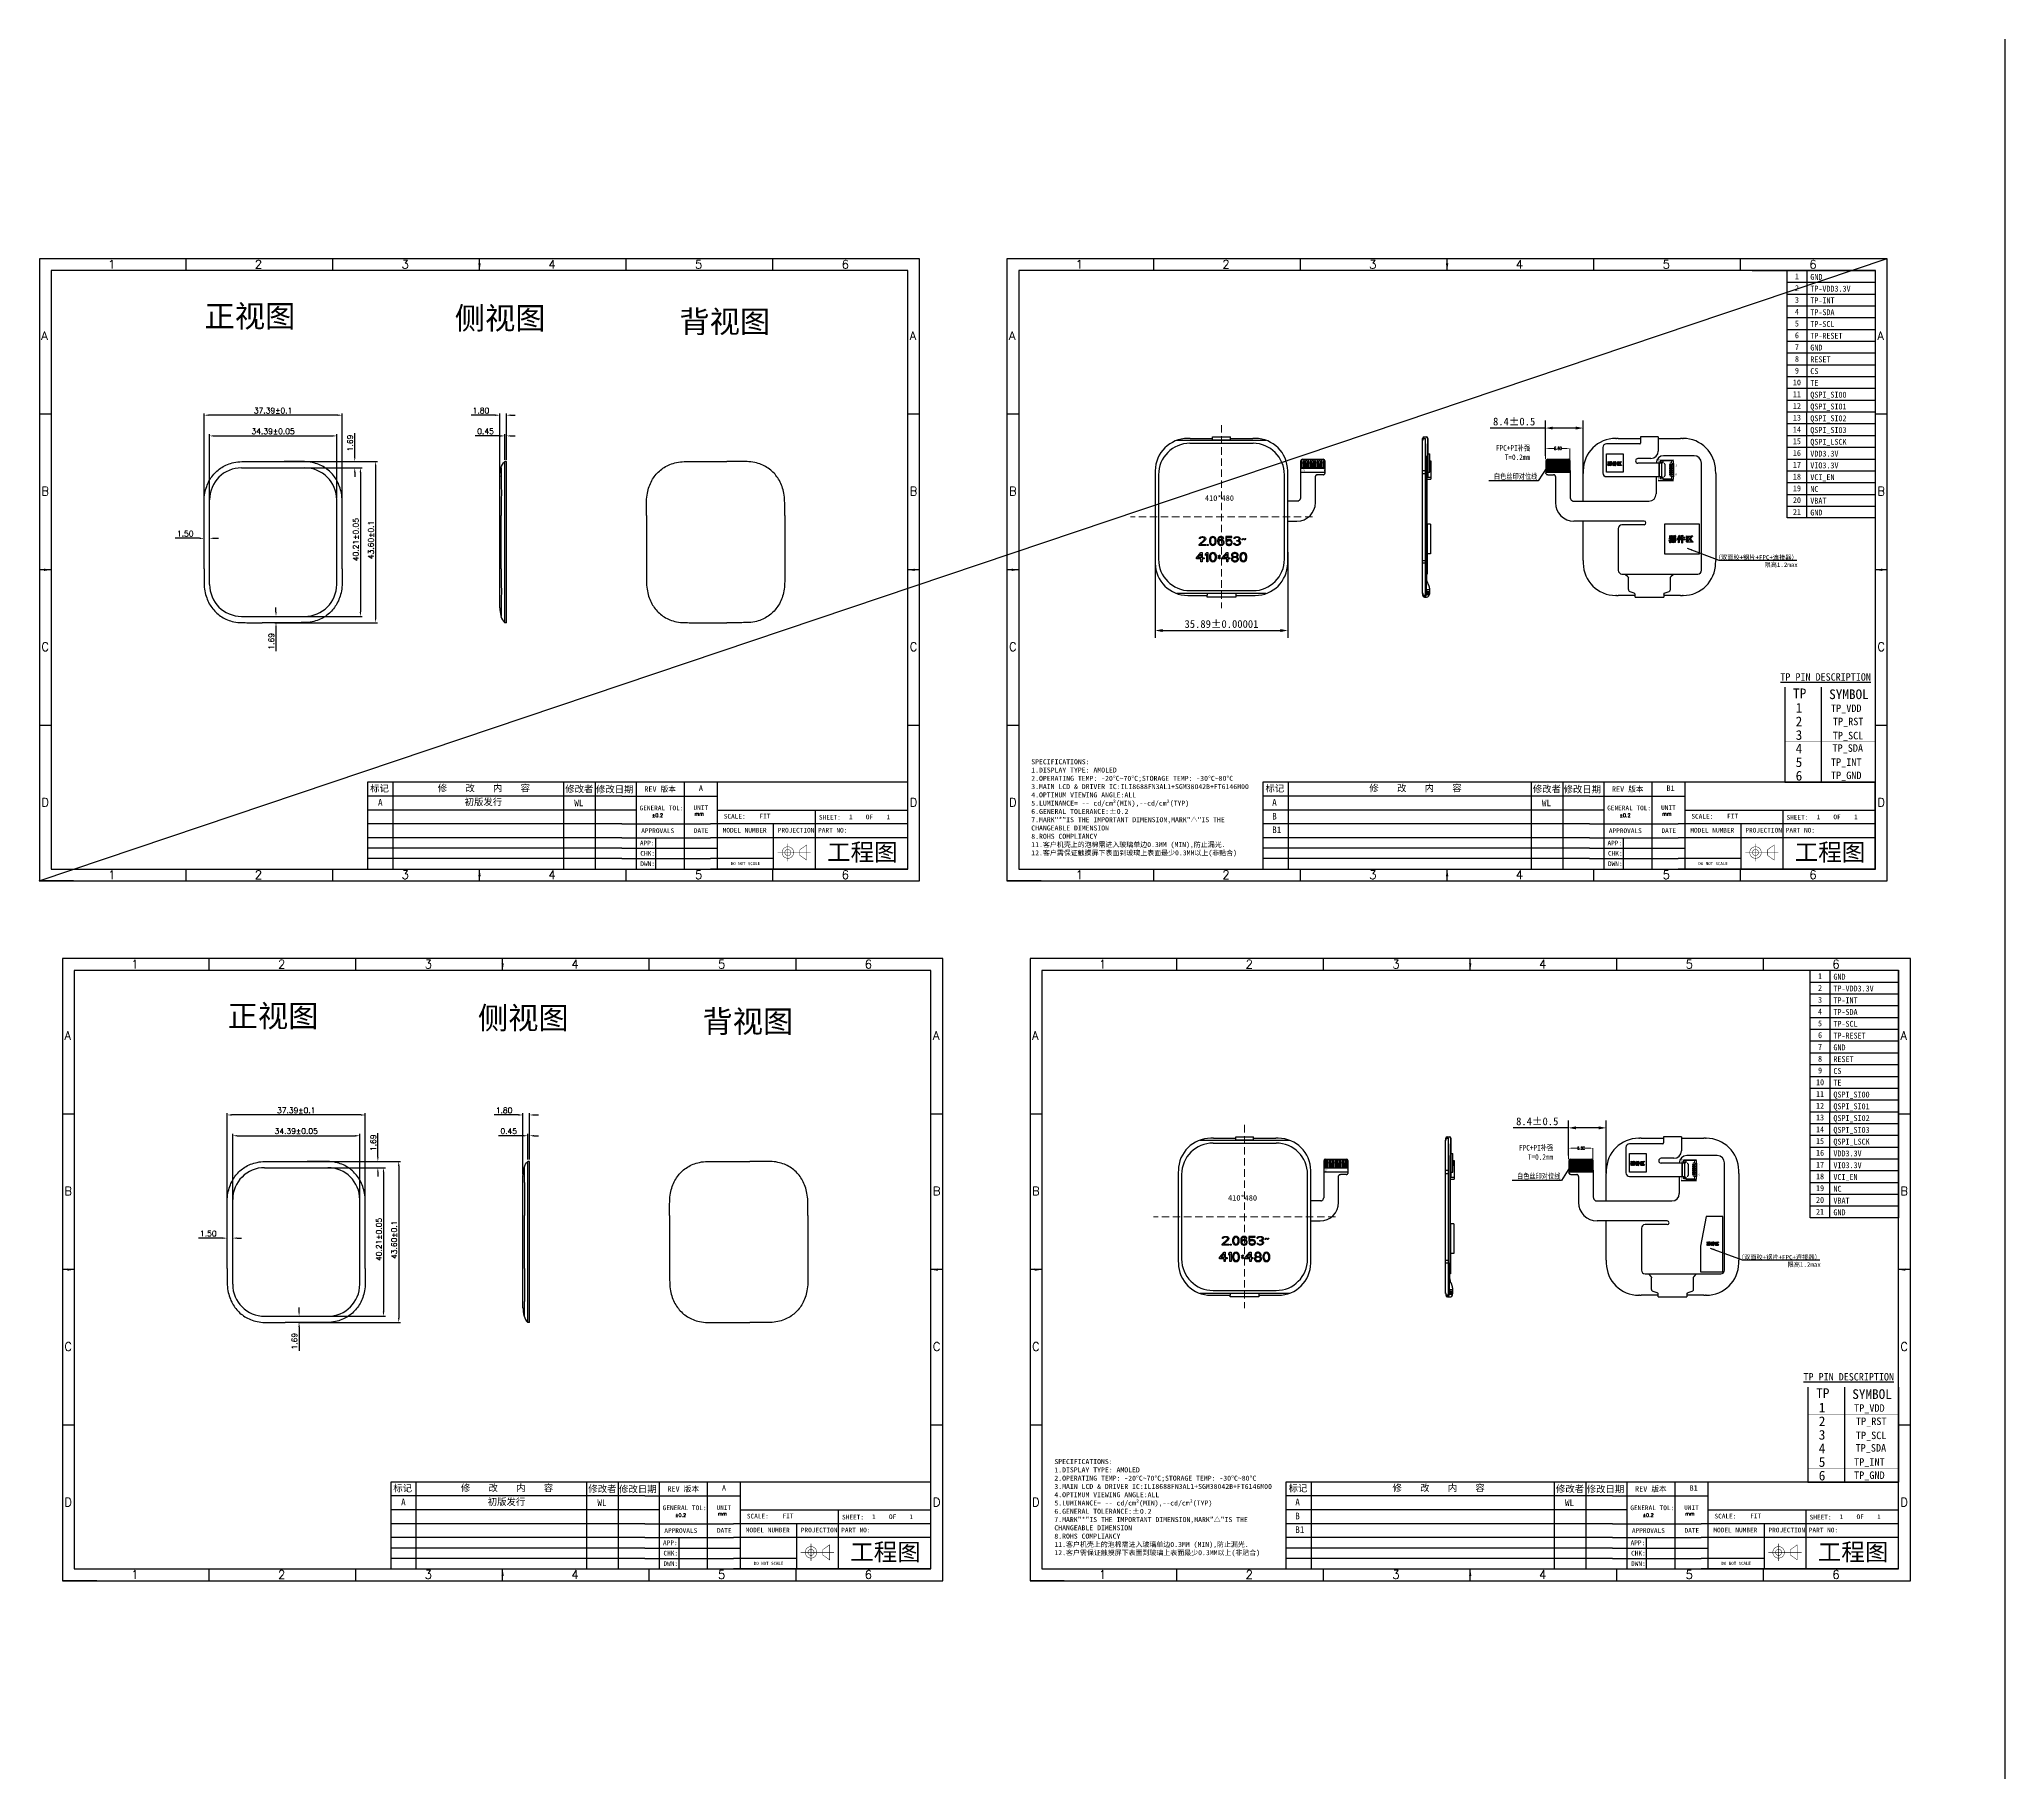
# Model space of a CAD drawing. Header units: millimetres. Extents: x 3387 to 5440, y -3014 to -2537.
# Drawn here: x 3387 to 3919, y -3014 to -2543 of the extents above; entities that cross this region are included whole.
import ezdxf

# ---------------------------------------------------------------- set-up
doc = ezdxf.new("R2010")
doc.units = ezdxf.units.MM
doc.linetypes.add('JIS_02_2.0', pattern=[3, 2, -1])
for name, color, linetype in [('02___PRT_ALL_AXES', 7, 'Continuous'), ('03___PRT_ALL_CURVES', 7, 'Continuous'), ('06___PRT_ALL_SURFS', 7, 'Continuous'), ('7_2_1_2', 7, 'Continuous'), ('7_ALL_FEATURES', 7, 'Continuous'), ('dim', 3, 'Continuous'), ('FPC-LCM', 30, 'Continuous'), ('TEXT', 2, 'Continuous'), ('TOPOVERLAY', 2, 'Continuous'), ('图框', 7, 'Continuous')]:
    doc.layers.add(name, color=color, linetype=linetype)
doc.layers.add('FPC', color=50, linetype='Continuous', lineweight=5)
doc.styles.add('Arial', font='arial.ttf')
doc.styles.add('NOTE', font='ROMANS.shx', dxfattribs={"width": 0.8, "bigfont": 'EXTFONT.shx'})
doc.styles.add('RD', font='ROMAND.shx', dxfattribs={"width": 0.8})
doc.styles.add('ROMANS', font='romans.shx')
doc.styles.add('SFRAO', font='ROMANS.shx', dxfattribs={"width": 0.85})
doc.styles.get("Standard").update_dxf_attribs({"font": ''})
doc.styles.add('TITLE', font='ROMANT.SHX')
doc.styles.add('宋', font='')
doc.styles.add('宋体', font='')
doc.styles.add('汉字', font='')
doc.styles.get('Standard').set_extended_font_data('NSimSun')
doc.styles.get('宋').set_extended_font_data('SimSun')
doc.styles.get('宋体').set_extended_font_data('SimSun')
doc.styles.get('汉字').set_extended_font_data('SimSun')
doc.dimstyles.new('DIM', dxfattribs={"dimtxt": 0.8, "dimasz": 0.8, "dimexe": 0, "dimexo": 0.5, "dimgap": 0.11, "dimtad": 0, "dimzin": 1, "dimdsep": 46, "dimtxsty": 'RD', "dimcen": 0, "dimclrd": 256, "dimclre": 256, "dimclrt": 256, "dimadec": 0, "dimazin": 0, "dimtm": 1e-09, "dimtfac": 1, "dimtofl": 0, "dimtmove": 0, "dimatfit": 3, "dimfxl": 1, "dimlwe": -1, "dimarcsym": 0})
doc.dimstyles.get("Standard").update_dxf_attribs({"dimtxt": 1.5, "dimasz": 1.2, "dimexe": 0.5, "dimexo": 0.5, "dimgap": 0.5, "dimtad": 1, "dimzin": 0, "dimdsep": 46, "dimtxsty": 'ROMANS', "dimcen": 0, "dimadec": 0, "dimazin": 0, "dimtp": 0.01, "dimtm": 0.01, "dimtfac": 1, "dimtofl": 0, "dimtmove": 0, "dimatfit": 3, "dimfxl": 1, "dimtolj": 1, "dimtzin": 0, "dimarcsym": 0})
doc.dimstyles.new('STANDARD$0', dxfattribs={"dimtxt": 2.1, "dimasz": 2, "dimexe": 2, "dimexo": 0.1, "dimtad": 1, "dimdec": 5, "dimrnd": 0.005, "dimdsep": 46, "dimtxsty": '宋体', "dimblk": '_FILLED', "dimblk1": '_FILLED', "dimblk2": '_FILLED', "dimcen": 0.09, "dimclrd": 3, "dimclre": 3, "dimclrt": 3, "dimadec": 0, "dimazin": 0, "dimtol": 1, "dimtp": 1e-05, "dimtm": 1e-05, "dimtfac": 1, "dimtdec": 5, "dimtofl": 0, "dimtmove": 0, "dimatfit": 3, "dimldrblk": '_FILLED', "dimfxl": 1, "dimtolj": 1, "dimarcsym": 0})
doc.dimstyles.new('STANDARD$7', dxfattribs={"dimtxt": 1.5, "dimasz": 1.25, "dimexe": 0.25, "dimexo": 0.25, "dimgap": 0.25, "dimtad": 0, "dimzin": 0, "dimdsep": 46, "dimtxsty": 'NOTE', "dimcen": 0.5, "dimclrd": 256, "dimclre": 5, "dimclrt": 256, "dimazin": 0, "dimtfac": 1, "dimtmove": 0, "dimatfit": 1, "dimfxl": 1, "dimtolj": 1, "dimtzin": 0, "dimarcsym": 0})

# ---------------------------------------------------------------- blocks, each defined once
blk = doc.blocks.new('TUKUANG')
at = {"layer": '图框'}
for p, q in [((755.3, 426), (732.2, 426)), ((831.2, 418), (831.2, 426)), ((930.2, 418), (930.2, 426)), ((1029.2, 418), (1029.2, 426)), ((1128.2, 418), (1128.2, 426)), ((1227.2, 418), (1227.2, 426)), ((740.2, 321), (732.2, 321)), ((1326.2, 321), (1318.2, 321)), ((740.2, 216), (732.2, 216)), ((1326.2, 216), (1318.2, 216)), ((740.2, 111), (732.2, 111)), ((1326.2, 111), (1318.2, 111)), ((831.2, 6), (831.2, 14)), ((930.2, 6), (930.2, 14)), ((1029.2, 6), (1029.2, 14)), ((1128.2, 6), (1128.2, 14)), ((1227.2, 6), (1227.2, 14)), ((755.3, 6), (732.2, 6))]:
    blk.add_line(p, q, dxfattribs=at)
for points in [[(732.2, 6), (1326.2, 6), (1326.2, 426), (732.2, 426)], [(740.2, 14), (1318.2, 14), (1318.2, 418), (740.2, 418)]]:
    blk.add_lwpolyline(points, close=True, dxfattribs=at)
for points in [[(1030, 422.8), (1028.4, 422.8), (1029.2, 418)], [(735.4, 216.8), (735.4, 215.2), (740.2, 216)], [(1322.9, 216.8), (1322.9, 215.2), (1318.2, 216)], [(1030, 9.2), (1028.4, 9.2), (1029.2, 14)]]:
    blk.add_solid(points, dxfattribs=at)
at = {"layer": '图框', "style": 'TITLE'}
for s, p in [('1', (778.6, 419.3)), ('2', (877.6, 419.3)), ('3', (976.6, 419.3)), ('4', (1075.6, 419.3)), ('5', (1174.6, 419.3)), ('6', (1273.6, 419.3)), ('A', (733.5, 371.2)), ('A', (1319.5, 371.2)), ('B', (733.5, 266.2)), ('B', (1319.5, 266.2)), ('C', (733.5, 161.2)), ('C', (1319.5, 161.2)), ('D', (733.5, 56.2)), ('D', (1319.5, 56.2)), ('1', (778.6, 7.3)), ('2', (877.6, 7.3)), ('3', (976.6, 7.3)), ('4', (1075.6, 7.3)), ('5', (1174.6, 7.3)), ('6', (1273.6, 7.3))]:
    blk.add_text(s, height=5.75, dxfattribs=at).set_placement(p)
blk = doc.blocks.new('*D48')
at = {"color": 0, "lineweight": -2, "transparency": 16777216}
for p, q in [((3431.31, -2669.33), (3431.31, -2644.12)), ((3467.5, -2644.62), (3432.51, -2644.62)), ((3468.7, -2669.33), (3468.7, -2644.12))]:
    blk.add_line(p, q, dxfattribs=at)
at = {"color": 0, "transparency": 16777216}
for points in [[(3432.51, -2644.42), (3432.51, -2644.82), (3431.31, -2644.62)], [(3467.5, -2644.42), (3467.5, -2644.82), (3468.7, -2644.62)]]:
    blk.add_solid(points, dxfattribs=at)
at = {"layer": 'Defpoints', "color": 0, "transparency": 16777216}
for p in [(3431.31, -2644.62), (3431.31, -2669.83), (3468.7, -2669.83)]:
    blk.add_point(p, dxfattribs=at)
at = {"color": 0, "transparency": 16777216, "insert": (3450, -2643.37), "char_height": 1.5, "attachment_point": 5, "style": 'ROMANS'}
blk.add_mtext('\\A1;37.39%%P0.1', dxfattribs=at)
blk = doc.blocks.new('*D49')
at = {"color": 0, "lineweight": -2, "transparency": 16777216}
for p, q in [((3450.5, -2657.18), (3478.24, -2657.18)), ((3477.74, -2658.38), (3477.74, -2699.58)), ((3450.5, -2700.78), (3478.24, -2700.78))]:
    blk.add_line(p, q, dxfattribs=at)
at = {"color": 0, "transparency": 16777216}
for points in [[(3477.54, -2658.38), (3477.94, -2658.38), (3477.74, -2657.18)], [(3477.54, -2699.58), (3477.94, -2699.58), (3477.74, -2700.78)]]:
    blk.add_solid(points, dxfattribs=at)
at = {"layer": 'Defpoints', "color": 0, "transparency": 16777216}
for p in [(3450, -2657.18), (3450, -2700.78), (3477.74, -2700.78)]:
    blk.add_point(p, dxfattribs=at)
at = {"color": 0, "transparency": 16777216, "insert": (3476.49, -2678.39), "char_height": 1.5, "attachment_point": 5, "rotation": 90, "style": 'ROMANS'}
blk.add_mtext('\\A1;43.60%%P0.1', dxfattribs=at)
blk = doc.blocks.new('*D50')
at = {"color": 0, "lineweight": -2, "transparency": 16777216}
for p, q in [((3472.09, -2655.98), (3472.09, -2649.49)), ((3450.5, -2657.18), (3472.59, -2657.18)), ((3450.5, -2658.87), (3472.59, -2658.87)), ((3472.09, -2660.07), (3472.09, -2661.27))]:
    blk.add_line(p, q, dxfattribs=at)
at = {"color": 0, "transparency": 16777216}
for points in [[(3471.89, -2655.98), (3472.29, -2655.98), (3472.09, -2657.18)], [(3471.89, -2660.07), (3472.29, -2660.07), (3472.09, -2658.87)]]:
    blk.add_solid(points, dxfattribs=at)
at = {"layer": 'Defpoints', "color": 0, "transparency": 16777216}
for p in [(3450, -2657.18), (3450, -2658.87), (3472.09, -2657.18)]:
    blk.add_point(p, dxfattribs=at)
at = {"color": 0, "transparency": 16777216, "insert": (3470.84, -2652.14), "char_height": 1.5, "attachment_point": 5, "rotation": 90, "style": 'ROMANS'}
blk.add_mtext('\\A1;1.69', dxfattribs=at)
blk = doc.blocks.new('*D51')
at = {"color": 0, "lineweight": -2, "transparency": 16777216}
for p, q in [((3432.81, -2667.52), (3432.81, -2649.73)), ((3434.01, -2650.23), (3466, -2650.23)), ((3467.2, -2667.02), (3467.2, -2649.73))]:
    blk.add_line(p, q, dxfattribs=at)
at = {"color": 0, "transparency": 16777216}
for points in [[(3434.01, -2650.03), (3434.01, -2650.43), (3432.81, -2650.23)], [(3466, -2650.03), (3466, -2650.43), (3467.2, -2650.23)]]:
    blk.add_solid(points, dxfattribs=at)
at = {"layer": 'Defpoints', "color": 0, "transparency": 16777216}
for p in [(3467.2, -2650.23), (3432.81, -2668.02), (3467.2, -2667.52)]:
    blk.add_point(p, dxfattribs=at)
at = {"color": 0, "transparency": 16777216, "insert": (3450, -2648.98), "char_height": 1.5, "attachment_point": 5, "style": 'ROMANS'}
blk.add_mtext('\\A1;34.39%%P0.05', dxfattribs=at)
blk = doc.blocks.new('*D52')
at = {"color": 0, "lineweight": -2, "transparency": 16777216}
for p, q in [((3450.5, -2658.87), (3474.12, -2658.87)), ((3473.62, -2660.07), (3473.62, -2697.88)), ((3450.5, -2699.08), (3474.12, -2699.08))]:
    blk.add_line(p, q, dxfattribs=at)
at = {"color": 0, "transparency": 16777216}
for points in [[(3473.42, -2660.07), (3473.82, -2660.07), (3473.62, -2658.87)], [(3473.42, -2697.88), (3473.82, -2697.88), (3473.62, -2699.08)]]:
    blk.add_solid(points, dxfattribs=at)
at = {"layer": 'Defpoints', "color": 0, "transparency": 16777216}
for p in [(3450, -2658.87), (3450, -2699.08), (3473.62, -2699.08)]:
    blk.add_point(p, dxfattribs=at)
at = {"color": 0, "transparency": 16777216, "insert": (3472.37, -2678.29), "char_height": 1.5, "attachment_point": 5, "rotation": 90, "style": 'ROMANS'}
blk.add_mtext('\\A1;40.21%%P0.05', dxfattribs=at)
blk = doc.blocks.new('*D53')
at = {"color": 0, "lineweight": -2, "transparency": 16777216}
for p, q in [((3430.1, -2677.94), (3423.54, -2677.94)), ((3434.01, -2677.94), (3435.21, -2677.94))]:
    blk.add_line(p, q, dxfattribs=at)
at = {"color": 0, "transparency": 16777216}
for points in [[(3430.1, -2677.74), (3430.1, -2678.14), (3431.3, -2677.94)], [(3434.01, -2677.74), (3434.01, -2678.14), (3432.81, -2677.94)]]:
    blk.add_solid(points, dxfattribs=at)
at = {"layer": 'Defpoints', "color": 0, "transparency": 16777216}
for p in [(3431.3, -2677.94), (3431.3, -2677.94), (3432.81, -2677.94)]:
    blk.add_point(p, dxfattribs=at)
at = {"color": 0, "transparency": 16777216, "insert": (3426.22, -2676.69), "char_height": 1.5, "attachment_point": 5, "style": 'ROMANS'}
blk.add_mtext('\\A1;1.50', dxfattribs=at)
blk = doc.blocks.new('*D54')
at = {"color": 0, "lineweight": -2, "transparency": 16777216}
for p, q in [((3511.48, -2650.23), (3504.71, -2650.23)), ((3512.68, -2656.68), (3512.68, -2649.73)), ((3513.13, -2656.68), (3513.13, -2649.73)), ((3514.33, -2650.23), (3515.53, -2650.23))]:
    blk.add_line(p, q, dxfattribs=at)
at = {"color": 0, "transparency": 16777216}
for points in [[(3511.48, -2650.03), (3511.48, -2650.43), (3512.68, -2650.23)], [(3514.33, -2650.03), (3514.33, -2650.43), (3513.13, -2650.23)]]:
    blk.add_solid(points, dxfattribs=at)
at = {"layer": 'Defpoints', "color": 0, "transparency": 16777216}
for p in [(3512.68, -2650.23), (3512.68, -2657.18), (3513.13, -2657.18)]:
    blk.add_point(p, dxfattribs=at)
at = {"color": 0, "transparency": 16777216, "insert": (3507.49, -2648.98), "char_height": 1.5, "attachment_point": 5, "style": 'ROMANS'}
blk.add_mtext('\\A1;0.45', dxfattribs=at)
blk = doc.blocks.new('*D55')
at = {"color": 0, "lineweight": -2, "transparency": 16777216}
for p, q in [((3510.13, -2644.62), (3503.57, -2644.62)), ((3511.33, -2660.62), (3511.33, -2644.12)), ((3513.13, -2656.68), (3513.13, -2644.12)), ((3514.33, -2644.62), (3515.53, -2644.62))]:
    blk.add_line(p, q, dxfattribs=at)
at = {"color": 0, "transparency": 16777216}
for points in [[(3510.13, -2644.42), (3510.13, -2644.82), (3511.33, -2644.62)], [(3514.33, -2644.42), (3514.33, -2644.82), (3513.13, -2644.62)]]:
    blk.add_solid(points, dxfattribs=at)
at = {"layer": 'Defpoints', "color": 0, "transparency": 16777216}
for p in [(3511.33, -2644.62), (3513.13, -2657.18), (3511.33, -2661.12)]:
    blk.add_point(p, dxfattribs=at)
at = {"color": 0, "transparency": 16777216, "insert": (3506.25, -2643.37), "char_height": 1.5, "attachment_point": 5, "style": 'ROMANS'}
blk.add_mtext('\\A1;1.80', dxfattribs=at)
blk = doc.blocks.new('*D56')
at = {"color": 0, "lineweight": -2, "transparency": 16777216}
for p, q in [((3450.78, -2697.88), (3450.78, -2696.68)), ((3450.78, -2701.98), (3450.78, -2708.46))]:
    blk.add_line(p, q, dxfattribs=at)
at = {"color": 0, "transparency": 16777216}
for points in [[(3450.58, -2697.88), (3450.98, -2697.88), (3450.78, -2699.08)], [(3450.58, -2701.98), (3450.98, -2701.98), (3450.78, -2700.78)]]:
    blk.add_solid(points, dxfattribs=at)
at = {"layer": 'Defpoints', "color": 0, "transparency": 16777216}
for p in [(3450.78, -2699.08), (3450.78, -2700.78), (3450.78, -2700.78)]:
    blk.add_point(p, dxfattribs=at)
at = {"color": 0, "transparency": 16777216, "insert": (3449.53, -2705.82), "char_height": 1.5, "attachment_point": 5, "rotation": 90, "style": 'ROMANS'}
blk.add_mtext('\\A1;1.69', dxfattribs=at)
blk = doc.blocks.new('*D57')
at = {"layer": 'Defpoints', "color": 0}
for p in [(3800.87, -2653.59), (3794.27, -2657.05), (3800.87, -2657.15)]:
    blk.add_point(p, dxfattribs=at)
at = {"layer": 'dim', "lineweight": 5}
for p, q in [((3794.27, -2656.55), (3794.27, -2653.59)), ((3795.07, -2653.59), (3796.59, -2653.59)), ((3800.07, -2653.59), (3798.76, -2653.59)), ((3800.87, -2656.65), (3800.87, -2653.59))]:
    blk.add_line(p, q, dxfattribs=at)
at = {"layer": 'dim'}
for points in [[(3795.07, -2653.46), (3795.07, -2653.73), (3794.27, -2653.59)], [(3800.07, -2653.46), (3800.07, -2653.73), (3800.87, -2653.59)]]:
    blk.add_solid(points, dxfattribs=at)
at = {"layer": 'dim', "lineweight": 5, "insert": (3797.67, -2653.59), "char_height": 0.8, "attachment_point": 5, "style": 'RD'}
blk.add_mtext('6.60', dxfattribs=at)
blk = doc.blocks.new('_FILLED')
at = {"color": 0, "linetype": 'ByBlock'}
blk.add_solid([(0, 0), (-1, 0.2), (-1, -0.2)], dxfattribs=at)
blk = doc.blocks.new('*D58')
at = {"color": 3, "lineweight": -2}
for p, q in [((3794.27, -2648.1), (3779.33, -2648.1)), ((3794.27, -2655.61), (3794.27, -2646.1)), ((3802.46, -2648.1), (3796.27, -2648.1)), ((3804.46, -2660.31), (3804.46, -2646.1))]:
    blk.add_line(p, q, dxfattribs=at)
at = {"layer": 'Defpoints', "color": 0, "linetype": 'ByBlock'}
for p in [(3794.27, -2648.1), (3794.27, -2655.71), (3804.46, -2660.41)]:
    blk.add_point(p, dxfattribs=at)
at = {"color": 3, "linetype": 'ByBlock', "lineweight": -2, "xscale": 2, "yscale": 2, "zscale": 2, "rotation": 180}
blk.add_blockref('_FILLED', (3794.27, -2648.1), dxfattribs=at)
at = {"color": 3, "linetype": 'ByBlock', "lineweight": -2, "xscale": 2, "yscale": 2, "zscale": 2}
blk.add_blockref('_FILLED', (3804.46, -2648.1), dxfattribs=at)
at = {"color": 3, "linetype": 'ByBlock', "insert": (3785.8, -2646.35), "char_height": 2.1, "attachment_point": 5, "style": '宋体'}
blk.add_mtext('\\A1;8.4%%P0.5', dxfattribs=at)
blk = doc.blocks.new('*D60')
at = {"color": 3, "linetype": 'ByBlock', "lineweight": -2}
for p, q in [((3688.66, -2681.72), (3688.66, -2704.9)), ((3724.55, -2681.72), (3724.55, -2704.9)), ((3690.66, -2702.9), (3722.55, -2702.9))]:
    blk.add_line(p, q, dxfattribs=at)
at = {"layer": 'Defpoints', "color": 0, "linetype": 'ByBlock'}
for p in [(3688.66, -2681.62), (3724.55, -2681.62), (3724.55, -2702.9)]:
    blk.add_point(p, dxfattribs=at)
at = {"color": 3, "linetype": 'ByBlock', "lineweight": -2, "xscale": 2, "yscale": 2, "zscale": 2, "rotation": 180}
blk.add_blockref('_FILLED', (3688.66, -2702.9), dxfattribs=at)
at = {"color": 3, "linetype": 'ByBlock', "lineweight": -2, "xscale": 2, "yscale": 2, "zscale": 2}
blk.add_blockref('_FILLED', (3724.55, -2702.9), dxfattribs=at)
at = {"color": 3, "linetype": 'ByBlock', "insert": (3706.61, -2701.14), "char_height": 2.1, "attachment_point": 5, "style": '宋体'}
blk.add_mtext('\\A1;35.89±0.00001', dxfattribs=at)
blk = doc.blocks.new('*D309')
at = {"color": 0, "lineweight": -2}
for p, q in [((3437.56, -2858.73), (3437.56, -2833.51)), ((3473.75, -2834.01), (3438.76, -2834.01)), ((3474.95, -2858.73), (3474.95, -2833.51))]:
    blk.add_line(p, q, dxfattribs=at)
at = {"color": 0}
for points in [[(3438.76, -2833.81), (3438.76, -2834.21), (3437.56, -2834.01)], [(3473.75, -2833.81), (3473.75, -2834.21), (3474.95, -2834.01)]]:
    blk.add_solid(points, dxfattribs=at)
at = {"layer": 'Defpoints', "color": 0}
for p in [(3437.56, -2834.01), (3437.56, -2859.23), (3474.95, -2859.23)]:
    blk.add_point(p, dxfattribs=at)
at = {"color": 0, "insert": (3456.25, -2832.76), "char_height": 1.5, "attachment_point": 5, "style": 'ROMANS'}
blk.add_mtext('\\A1;37.39%%P0.1', dxfattribs=at)
blk = doc.blocks.new('*D310')
at = {"color": 0, "lineweight": -2}
for p, q in [((3456.75, -2846.58), (3484.49, -2846.58)), ((3483.99, -2847.78), (3483.99, -2888.98)), ((3456.75, -2890.18), (3484.49, -2890.18))]:
    blk.add_line(p, q, dxfattribs=at)
at = {"color": 0}
for points in [[(3483.79, -2847.78), (3484.19, -2847.78), (3483.99, -2846.58)], [(3483.79, -2888.98), (3484.19, -2888.98), (3483.99, -2890.18)]]:
    blk.add_solid(points, dxfattribs=at)
at = {"layer": 'Defpoints', "color": 0}
for p in [(3456.25, -2846.58), (3456.25, -2890.18), (3483.99, -2890.18)]:
    blk.add_point(p, dxfattribs=at)
at = {"color": 0, "insert": (3482.74, -2867.79), "char_height": 1.5, "attachment_point": 5, "rotation": 90, "style": 'ROMANS'}
blk.add_mtext('\\A1;43.60%%P0.1', dxfattribs=at)
blk = doc.blocks.new('*D311')
at = {"color": 0, "lineweight": -2}
for p, q in [((3478.34, -2845.38), (3478.34, -2838.89)), ((3456.75, -2846.58), (3478.84, -2846.58)), ((3456.75, -2848.27), (3478.84, -2848.27)), ((3478.34, -2849.47), (3478.34, -2850.67))]:
    blk.add_line(p, q, dxfattribs=at)
at = {"color": 0}
for points in [[(3478.14, -2845.38), (3478.54, -2845.38), (3478.34, -2846.58)], [(3478.14, -2849.47), (3478.54, -2849.47), (3478.34, -2848.27)]]:
    blk.add_solid(points, dxfattribs=at)
at = {"layer": 'Defpoints', "color": 0}
for p in [(3456.25, -2846.58), (3456.25, -2848.27), (3478.34, -2846.58)]:
    blk.add_point(p, dxfattribs=at)
at = {"color": 0, "insert": (3477.09, -2841.53), "char_height": 1.5, "attachment_point": 5, "rotation": 90, "style": 'ROMANS'}
blk.add_mtext('\\A1;1.69', dxfattribs=at)
blk = doc.blocks.new('*D312')
at = {"color": 0, "lineweight": -2}
for p, q in [((3439.06, -2856.92), (3439.06, -2839.13)), ((3440.26, -2839.63), (3472.25, -2839.63)), ((3473.45, -2856.42), (3473.45, -2839.13))]:
    blk.add_line(p, q, dxfattribs=at)
at = {"color": 0}
for points in [[(3440.26, -2839.43), (3440.26, -2839.83), (3439.06, -2839.63)], [(3472.25, -2839.43), (3472.25, -2839.83), (3473.45, -2839.63)]]:
    blk.add_solid(points, dxfattribs=at)
at = {"layer": 'Defpoints', "color": 0}
for p in [(3473.45, -2839.63), (3439.06, -2857.42), (3473.45, -2856.92)]:
    blk.add_point(p, dxfattribs=at)
at = {"color": 0, "insert": (3456.25, -2838.38), "char_height": 1.5, "attachment_point": 5, "style": 'ROMANS'}
blk.add_mtext('\\A1;34.39%%P0.05', dxfattribs=at)
blk = doc.blocks.new('*D313')
at = {"color": 0, "lineweight": -2}
for p, q in [((3456.75, -2848.27), (3480.37, -2848.27)), ((3479.87, -2849.47), (3479.87, -2887.28)), ((3456.75, -2888.48), (3480.37, -2888.48))]:
    blk.add_line(p, q, dxfattribs=at)
at = {"color": 0}
for points in [[(3479.67, -2849.47), (3480.07, -2849.47), (3479.87, -2848.27)], [(3479.67, -2887.28), (3480.07, -2887.28), (3479.87, -2888.48)]]:
    blk.add_solid(points, dxfattribs=at)
at = {"layer": 'Defpoints', "color": 0}
for p in [(3456.25, -2848.27), (3456.25, -2888.48), (3479.87, -2888.48)]:
    blk.add_point(p, dxfattribs=at)
at = {"color": 0, "insert": (3478.62, -2867.69), "char_height": 1.5, "attachment_point": 5, "rotation": 90, "style": 'ROMANS'}
blk.add_mtext('\\A1;40.21%%P0.05', dxfattribs=at)
blk = doc.blocks.new('*D317')
at = {"color": 0, "lineweight": -2}
for p, q in [((3436.35, -2867.34), (3429.8, -2867.34)), ((3440.26, -2867.34), (3441.46, -2867.34))]:
    blk.add_line(p, q, dxfattribs=at)
at = {"color": 0}
for points in [[(3436.35, -2867.14), (3436.35, -2867.54), (3437.55, -2867.34)], [(3440.26, -2867.14), (3440.26, -2867.54), (3439.06, -2867.34)]]:
    blk.add_solid(points, dxfattribs=at)
at = {"layer": 'Defpoints', "color": 0}
for p in [(3437.55, -2867.34), (3437.55, -2867.34), (3439.06, -2867.34)]:
    blk.add_point(p, dxfattribs=at)
at = {"color": 0, "insert": (3432.47, -2866.09), "char_height": 1.5, "attachment_point": 5, "style": 'ROMANS'}
blk.add_mtext('\\A1;1.50', dxfattribs=at)
blk = doc.blocks.new('*D318')
at = {"color": 0, "lineweight": -2}
for p, q in [((3517.73, -2839.63), (3510.96, -2839.63)), ((3518.93, -2846.08), (3518.93, -2839.13)), ((3519.38, -2846.08), (3519.38, -2839.13)), ((3520.58, -2839.63), (3521.78, -2839.63))]:
    blk.add_line(p, q, dxfattribs=at)
at = {"color": 0}
for points in [[(3517.73, -2839.43), (3517.73, -2839.83), (3518.93, -2839.63)], [(3520.58, -2839.43), (3520.58, -2839.83), (3519.38, -2839.63)]]:
    blk.add_solid(points, dxfattribs=at)
at = {"layer": 'Defpoints', "color": 0}
for p in [(3518.93, -2839.63), (3518.93, -2846.58), (3519.38, -2846.58)]:
    blk.add_point(p, dxfattribs=at)
at = {"color": 0, "insert": (3513.75, -2838.38), "char_height": 1.5, "attachment_point": 5, "style": 'ROMANS'}
blk.add_mtext('\\A1;0.45', dxfattribs=at)
blk = doc.blocks.new('*D314')
at = {"color": 0, "lineweight": -2}
for p, q in [((3516.38, -2834.01), (3509.82, -2834.01)), ((3517.58, -2850.02), (3517.58, -2833.51)), ((3519.38, -2846.08), (3519.38, -2833.51)), ((3520.58, -2834.01), (3521.78, -2834.01))]:
    blk.add_line(p, q, dxfattribs=at)
at = {"color": 0}
for points in [[(3516.38, -2833.81), (3516.38, -2834.21), (3517.58, -2834.01)], [(3520.58, -2833.81), (3520.58, -2834.21), (3519.38, -2834.01)]]:
    blk.add_solid(points, dxfattribs=at)
at = {"layer": 'Defpoints', "color": 0}
for p in [(3517.58, -2834.01), (3519.38, -2846.58), (3517.58, -2850.52)]:
    blk.add_point(p, dxfattribs=at)
at = {"color": 0, "insert": (3512.5, -2832.76), "char_height": 1.5, "attachment_point": 5, "style": 'ROMANS'}
blk.add_mtext('\\A1;1.80', dxfattribs=at)
blk = doc.blocks.new('*D319')
at = {"color": 0, "lineweight": -2}
for p, q in [((3457.03, -2887.28), (3457.03, -2886.08)), ((3457.03, -2891.38), (3457.03, -2897.86))]:
    blk.add_line(p, q, dxfattribs=at)
at = {"color": 0}
for points in [[(3456.83, -2887.28), (3457.23, -2887.28), (3457.03, -2888.48)], [(3456.83, -2891.38), (3457.23, -2891.38), (3457.03, -2890.18)]]:
    blk.add_solid(points, dxfattribs=at)
at = {"layer": 'Defpoints', "color": 0}
for p in [(3457.03, -2888.48), (3457.03, -2890.18), (3457.03, -2890.18)]:
    blk.add_point(p, dxfattribs=at)
at = {"color": 0, "insert": (3455.78, -2895.22), "char_height": 1.5, "attachment_point": 5, "rotation": 90, "style": 'ROMANS'}
blk.add_mtext('\\A1;1.69', dxfattribs=at)
blk = doc.blocks.new('*D315')
at = {"layer": 'Defpoints', "color": 0}
for p in [(3807.13, -2842.99), (3800.53, -2846.45), (3807.13, -2846.54)]:
    blk.add_point(p, dxfattribs=at)
at = {"layer": 'dim', "lineweight": 5}
for p, q in [((3800.53, -2845.95), (3800.53, -2842.99)), ((3801.33, -2842.99), (3802.84, -2842.99)), ((3806.33, -2842.99), (3805.01, -2842.99)), ((3807.13, -2846.04), (3807.13, -2842.99))]:
    blk.add_line(p, q, dxfattribs=at)
at = {"layer": 'dim'}
for points in [[(3801.33, -2842.86), (3801.33, -2843.12), (3800.53, -2842.99)], [(3806.33, -2842.86), (3806.33, -2843.12), (3807.13, -2842.99)]]:
    blk.add_solid(points, dxfattribs=at)
at = {"layer": 'dim', "lineweight": 5, "insert": (3803.93, -2842.99), "char_height": 0.8, "attachment_point": 5, "style": 'RD'}
blk.add_mtext('6.60', dxfattribs=at)
blk = doc.blocks.new('*D316')
at = {"color": 3, "lineweight": -2}
for p, q in [((3800.53, -2837.5), (3785.58, -2837.5)), ((3800.53, -2845.01), (3800.53, -2835.5)), ((3808.71, -2837.5), (3802.53, -2837.5)), ((3810.71, -2849.7), (3810.71, -2835.5))]:
    blk.add_line(p, q, dxfattribs=at)
at = {"layer": 'Defpoints', "color": 0, "linetype": 'ByBlock'}
for p in [(3800.53, -2837.5), (3800.53, -2845.11), (3810.71, -2849.8)]:
    blk.add_point(p, dxfattribs=at)
at = {"color": 3, "linetype": 'ByBlock', "lineweight": -2, "xscale": 2, "yscale": 2, "zscale": 2, "rotation": 180}
blk.add_blockref('_FILLED', (3800.53, -2837.5), dxfattribs=at)
at = {"color": 3, "linetype": 'ByBlock', "lineweight": -2, "xscale": 2, "yscale": 2, "zscale": 2}
blk.add_blockref('_FILLED', (3810.71, -2837.5), dxfattribs=at)
at = {"color": 3, "linetype": 'ByBlock', "insert": (3792.05, -2835.74), "char_height": 2.1, "attachment_point": 5, "style": '宋体'}
blk.add_mtext('\\A1;8.4%%P0.5', dxfattribs=at)

msp = doc.modelspace()

# ---------------------------------------------------------------- hatches: boundary and pattern name
at = {"linetype": 'ByBlock'}
h = msp.add_hatch(dxfattribs=at)
h.set_pattern_fill('ANSI37', color=5, scale=0.1, style=0)
h.set_pattern_definition([(45, (-63.82975, -320.1642), (-0.224506403, 0.224506403), []), (135, (-63.82975, -320.1642), (-0.224506403, -0.224506403), [])])
h.paths.add_polyline_path([(3794.874105, -2656.550487, 0.4142135624), (3794.374105, -2657.050487), (3794.374105, -2659.100511), (3800.974105, -2659.100511), (3800.974105, -2657.050487, 0.4142135624), (3800.474105, -2656.550487)])
h.paths.add_polyline_path([(3794.374105, -2659.100511), (3794.374105, -2659.550487, 0.3563939587), (3794.774105, -2660.040385), (3800.574105, -2660.040385, 0.3563939588), (3800.974105, -2659.550487), (3800.974105, -2659.100511)])
h.paths.add_polyline_path([(3799.742152, -2659.190917), (3800.58802, -2659.190917), (3800.58802, -2659.951891), (3799.742152, -2659.951891)], flags=24)
h.paths.add_polyline_path([(3794.577285, -2659.185697), (3795.005465, -2659.185697), (3795.005465, -2659.946672), (3794.577285, -2659.946672)], flags=24)
h = msp.add_hatch(dxfattribs=at)
h.set_pattern_fill('ANSI37', color=5, scale=0.1, style=0)
h.set_pattern_definition([(45, (-57.57876, -509.5613), (-0.224506403, 0.224506403), []), (135, (-57.57876, -509.5613), (-0.224506403, -0.224506403), [])])
h.paths.add_polyline_path([(3801.125087, -2845.947573, 0.4142135624), (3800.625087, -2846.447573), (3800.625087, -2848.497597), (3807.225087, -2848.497597), (3807.225087, -2846.447573, 0.4142135624), (3806.725087, -2845.947573)])
h.paths.add_polyline_path([(3800.625087, -2848.497597), (3800.625087, -2848.947573, 0.3563939587), (3801.025087, -2849.437471), (3806.825087, -2849.437471, 0.3563939588), (3807.225087, -2848.947573), (3807.225087, -2848.497597)])
h.paths.add_polyline_path([(3805.993134, -2848.588003), (3806.839003, -2848.588003), (3806.839003, -2849.348978), (3805.993134, -2849.348978)], flags=24)
h.paths.add_polyline_path([(3800.828268, -2848.582783), (3801.256447, -2848.582783), (3801.256447, -2849.343758), (3800.828268, -2849.343758)], flags=24)
at = {"layer": 'FPC', "lineweight": 5}
h = msp.add_hatch(color=255, dxfattribs=at)
h.dxf.hatch_style = 1
h.paths.add_polyline_path([(3800.974105, -2659.100511), (3794.374105, -2659.100511), (3794.374105, -2659.000511), (3800.974105, -2659.000511)])
h = msp.add_hatch(color=255, dxfattribs=at)
h.dxf.hatch_style = 1
h.paths.add_polyline_path([(3807.225087, -2848.497597), (3800.625087, -2848.497597), (3800.625087, -2848.397597), (3807.225087, -2848.397597)])

# ---------------------------------------------------------------- linework, layer by layer
at = {"linetype": 'ByBlock'}
for p, q in [((3918.536865, -2542.890106), (3918.536865, -3013.637139)), ((3386.735816, -2770.663482), (3886.739708, -2602.250874))]:
    msp.add_line(p, q, dxfattribs=at)
for p, q in [((3850.209133, -2605.458801), (3883.527322, -2605.458801)), ((3825.095749, -2661.282504), (3825.095749, -2657.430086)), ((3828.547873, -2661.279911), (3828.547873, -2657.666717)), ((3828.547873, -2657.666717), (3828.897873, -2657.666717)), ((3828.547873, -2661.279911), (3828.547873, -2657.666717)), ((3828.547873, -2657.666717), (3828.897873, -2657.666717)), ((3828.897873, -2657.666717), (3828.897873, -2656.973314)), ((3828.897873, -2657.666717), (3828.897873, -2656.973314)), ((3828.897873, -2657.666717), (3828.897873, -2661.279911)), ((3728.036693, -2660.040385), (3734.636693, -2660.040385)), ((3794.374089, -2660.040383), (3800.974087, -2660.040385)), ((3856.460116, -2794.855888), (3889.778304, -2794.855888)), ((3734.287676, -2849.437471), (3740.887676, -2849.437471)), ((3800.625072, -2849.437469), (3807.22507, -2849.437471)), ((3831.346732, -2850.679591), (3831.346732, -2846.827172)), ((3834.798855, -2850.676998), (3834.798855, -2847.063803)), ((3834.798855, -2847.063803), (3835.148855, -2847.063803)), ((3834.798855, -2850.676998), (3834.798855, -2847.063803)), ((3834.798855, -2847.063803), (3835.148855, -2847.063803)), ((3835.148855, -2847.063803), (3835.148855, -2846.3704)), ((3835.148855, -2847.063803), (3835.148855, -2846.3704)), ((3835.148855, -2847.063803), (3835.148855, -2850.676998))]:
    msp.add_line(p, q)
at = {"color": 3}
for p, q in [((3859.646337, -2672.420367), (3859.646337, -2605.458801)), ((3865.89732, -2861.817454), (3865.89732, -2794.855888))]:
    msp.add_line(p, q, dxfattribs=at)
at = {"color": 1, "linetype": 'JIS_02_2.0', "lineweight": 0}
for p, q in [((3706.608534, -2647.309045), (3706.608534, -2696.86975)), ((3731.213456, -2672.163322), (3682.003611, -2672.163322)), ((3712.859516, -2836.706132), (3712.859516, -2886.266837)), ((3737.464439, -2861.560409), (3688.254593, -2861.560409))]:
    msp.add_line(p, q, dxfattribs=at)
at = {"color": 3, "linetype": 'Continuous'}
for p, q in [((3859.646337, -2672.420367), (3859.646337, -2653.288491)), ((3865.89732, -2861.817454), (3865.89732, -2842.685578))]:
    msp.add_line(p, q, dxfattribs=at)
at = {"color": 6, "linetype": 'Continuous'}
for p, q in [((3441.456015, -2658.872447), (3458.547515, -2658.872447)), ((3432.806015, -2690.434447), (3432.806015, -2667.522447)), ((3467.197515, -2690.434447), (3467.197515, -2667.522447)), ((3441.456015, -2699.084447), (3458.547515, -2699.084447)), ((3447.706997, -2848.269533), (3464.798497, -2848.269533)), ((3439.056997, -2879.831533), (3439.056997, -2856.919533)), ((3473.448497, -2879.831533), (3473.448497, -2856.919533)), ((3447.706997, -2888.481533), (3464.798497, -2888.481533))]:
    msp.add_line(p, q, dxfattribs=at)
at = {"color": 4}
for p, q in [((3826.595749, -2657.915813), (3826.595749, -2661.015813)), ((3827.815749, -2657.976295), (3828.615749, -2657.976295)), ((3828.615749, -2658.236295), (3827.815749, -2658.236295)), ((3827.815749, -2658.476295), (3828.615749, -2658.476295)), ((3828.615749, -2658.736295), (3827.815749, -2658.736295)), ((3827.815749, -2658.976295), (3828.615749, -2658.976295)), ((3828.615749, -2657.976295), (3828.615749, -2658.236295)), ((3828.615749, -2658.476295), (3828.615749, -2658.736295)), ((3828.615749, -2658.976295), (3828.615749, -2659.236295)), ((3825.095749, -2659.451295), (3825.095749, -2659.251295)), ((3828.615749, -2659.236295), (3827.815749, -2659.236295)), ((3827.815749, -2659.476295), (3828.615749, -2659.476295)), ((3828.615749, -2659.736295), (3827.815749, -2659.736295)), ((3827.815749, -2659.976295), (3828.615749, -2659.976295)), ((3828.615749, -2660.236295), (3827.815749, -2660.236295)), ((3827.815749, -2660.476295), (3828.615749, -2660.476295)), ((3828.615749, -2660.736295), (3827.815749, -2660.736295)), ((3828.615749, -2659.476295), (3828.615749, -2659.736295)), ((3828.615749, -2659.976295), (3828.615749, -2660.236295)), ((3828.615749, -2660.476295), (3828.615749, -2660.736295)), ((3831.346732, -2848.848381), (3831.346732, -2848.648381)), ((3832.846732, -2847.3129), (3832.846732, -2850.4129)), ((3834.066732, -2847.373381), (3834.866732, -2847.373381)), ((3834.866732, -2847.633381), (3834.066732, -2847.633381)), ((3834.066732, -2847.873381), (3834.866732, -2847.873381)), ((3834.866732, -2848.133381), (3834.066732, -2848.133381)), ((3834.066732, -2848.373381), (3834.866732, -2848.373381)), ((3834.866732, -2848.633381), (3834.066732, -2848.633381)), ((3834.066732, -2848.873381), (3834.866732, -2848.873381)), ((3834.866732, -2849.133381), (3834.066732, -2849.133381)), ((3834.066732, -2849.373381), (3834.866732, -2849.373381)), ((3834.866732, -2849.633381), (3834.066732, -2849.633381)), ((3834.066732, -2849.873381), (3834.866732, -2849.873381)), ((3834.866732, -2850.133381), (3834.066732, -2850.133381)), ((3834.866732, -2847.373381), (3834.866732, -2847.633381)), ((3834.866732, -2847.873381), (3834.866732, -2848.133381)), ((3834.866732, -2848.373381), (3834.866732, -2848.633381)), ((3834.866732, -2848.873381), (3834.866732, -2849.133381)), ((3834.866732, -2849.373381), (3834.866732, -2849.633381)), ((3834.866732, -2849.873381), (3834.866732, -2850.133381))]:
    msp.add_line(p, q, dxfattribs=at)
at = {"color": 3, "linetype": 'Continuous'}
for points in [[(3859.646337, -2605.458801), (3883.527322, -2605.458801)], [(3865.003263, -2605.458801), (3865.003263, -2643.722553)], [(3859.646337, -2608.647447), (3883.527322, -2608.647447)], [(3859.646337, -2611.836093), (3883.527322, -2611.836093)], [(3859.646337, -2615.024739), (3883.527322, -2615.024739)], [(3859.646337, -2618.213385), (3883.527322, -2618.213385)], [(3859.646337, -2621.402031), (3883.527322, -2621.402031)], [(3859.646337, -2624.590677), (3883.527322, -2624.590677)], [(3859.646337, -2627.779323), (3883.527322, -2627.779323)], [(3859.646337, -2630.967969), (3883.527322, -2630.967969)], [(3859.646337, -2634.156615), (3883.527322, -2634.156615)], [(3859.646337, -2637.345261), (3883.527322, -2637.345261)], [(3859.646337, -2640.533907), (3883.527322, -2640.533907)], [(3859.646337, -2643.722553), (3883.527322, -2643.722553)], [(3859.646337, -2643.722553), (3883.527322, -2643.722553)], [(3859.646337, -2646.911199), (3883.527322, -2646.911199)], [(3865.003263, -2672.420367), (3865.003263, -2643.722553)], [(3859.646337, -2650.099845), (3883.527322, -2650.099845)], [(3859.646337, -2653.288491), (3883.527322, -2653.288491)], [(3859.646337, -2656.477137), (3883.527322, -2656.477137)], [(3859.646337, -2659.665783), (3883.527322, -2659.665783)], [(3859.646337, -2662.854429), (3883.527322, -2662.854429)], [(3859.646337, -2662.854429), (3883.527322, -2662.854429)], [(3859.646337, -2666.043075), (3883.527322, -2666.043075)], [(3859.646337, -2669.231721), (3883.527322, -2669.231721)], [(3865.89732, -2794.855888), (3889.778304, -2794.855888)], [(3871.254245, -2794.855888), (3871.254245, -2833.11964)], [(3865.89732, -2798.044534), (3889.778304, -2798.044534)], [(3865.89732, -2801.23318), (3889.778304, -2801.23318)], [(3865.89732, -2804.421826), (3889.778304, -2804.421826)], [(3865.89732, -2807.610472), (3889.778304, -2807.610472)], [(3865.89732, -2810.799118), (3889.778304, -2810.799118)], [(3865.89732, -2813.987764), (3889.778304, -2813.987764)], [(3865.89732, -2817.17641), (3889.778304, -2817.17641)], [(3865.89732, -2820.365056), (3889.778304, -2820.365056)], [(3865.89732, -2823.553702), (3889.778304, -2823.553702)], [(3865.89732, -2826.742348), (3889.778304, -2826.742348)], [(3865.89732, -2829.930994), (3889.778304, -2829.930994)], [(3865.89732, -2833.11964), (3889.778304, -2833.11964)], [(3865.89732, -2833.11964), (3889.778304, -2833.11964)], [(3871.254245, -2861.817454), (3871.254245, -2833.11964)], [(3865.89732, -2836.308286), (3889.778304, -2836.308286)], [(3865.89732, -2839.496932), (3889.778304, -2839.496932)], [(3865.89732, -2842.685578), (3889.778304, -2842.685578)], [(3865.89732, -2845.874224), (3889.778304, -2845.874224)], [(3865.89732, -2849.06287), (3889.778304, -2849.06287)], [(3865.89732, -2852.251516), (3889.778304, -2852.251516)], [(3865.89732, -2852.251516), (3889.778304, -2852.251516)], [(3865.89732, -2855.440162), (3889.778304, -2855.440162)], [(3865.89732, -2858.628808), (3889.778304, -2858.628808)]]:
    msp.add_lwpolyline(points, dxfattribs=at)
at = {"linetype": 'ByBlock'}
for points in [[(3859.646337, -2605.458801), (3883.527322, -2605.458801), (3883.527322, -2672.420367), (3859.646337, -2672.420367)], [(3865.89732, -2794.855888), (3889.778304, -2794.855888), (3889.778304, -2861.817454), (3865.89732, -2861.817454)]]:
    msp.add_lwpolyline(points, close=True, dxfattribs=at)
at = {"const_width": 0.1}
for points in [[(3825.095749, -2661.250813), (3825.095749, -2657.680813)], [(3831.346732, -2850.6479), (3831.346732, -2847.0779)]]:
    msp.add_lwpolyline(points, dxfattribs=at)
at = {"color": 6, "linetype": 'Continuous'}
for centre, start, end in [((3441.456015, -2667.522447), 90, 180), ((3458.547515, -2667.522447), 0, 90), ((3441.456015, -2690.434447), 180, 270), ((3458.547515, -2690.434447), 270, 0), ((3447.706997, -2856.919533), 90, 180), ((3464.798497, -2856.919533), 0, 90), ((3447.706997, -2879.831533), 180, 270), ((3464.798497, -2879.831533), 270, 0)]:
    msp.add_arc(centre, 8.65, start, end, dxfattribs=at)
at = {"color": 4}
for centre, start, end in [((3826.395749, -2657.915813), 0, 90), ((3826.395749, -2661.015813), 270, 0), ((3832.646732, -2847.3129), 0, 90), ((3832.646732, -2850.4129), 270, 0)]:
    msp.add_arc(centre, 0.2, start, end, dxfattribs=at)
at = {"layer": '02___PRT_ALL_AXES', "color": 7, "linetype": 'Continuous'}
for p, q in [((3447.001765, -2657.178447), (3453.001765, -2657.178447)), ((3511.6614, -2658.872447), (3511.667801, -2658.872447)), ((3512.680427, -2700.778447), (3512.680427, -2657.178447)), ((3513.130427, -2657.178447), (3512.680427, -2657.178447)), ((3513.130427, -2700.778447), (3513.130427, -2657.178447)), ((3566.73492, -2657.178447), (3572.73492, -2657.178447)), ((3511.350427, -2696.777821), (3511.350427, -2661.178792)), ((3431.301765, -2686.178447), (3431.301765, -2671.778447)), ((3468.701765, -2686.178447), (3468.701765, -2671.778447)), ((3511.728479, -2686.178448), (3511.728479, -2671.778445)), ((3551.03492, -2671.778447), (3551.03492, -2686.178447)), ((3588.43492, -2671.778447), (3588.43492, -2686.178447)), ((3453.001765, -2700.778447), (3447.001765, -2700.778447)), ((3513.130427, -2700.778447), (3512.680427, -2700.778447)), ((3566.73492, -2700.778447), (3572.73492, -2700.778447)), ((3453.252747, -2846.575533), (3459.252747, -2846.575533)), ((3517.912382, -2848.269533), (3517.918784, -2848.269533)), ((3518.931409, -2890.175533), (3518.931409, -2846.575533)), ((3519.381409, -2846.575533), (3518.931409, -2846.575533)), ((3519.381409, -2890.175533), (3519.381409, -2846.575533)), ((3572.985902, -2846.575533), (3578.985902, -2846.575533)), ((3517.601409, -2886.174907), (3517.601409, -2850.575878)), ((3437.552747, -2875.575533), (3437.552747, -2861.175533)), ((3474.952747, -2875.575533), (3474.952747, -2861.175533)), ((3517.979461, -2875.575535), (3517.979461, -2861.175532)), ((3557.285902, -2861.175533), (3557.285902, -2875.575533)), ((3594.685902, -2861.175533), (3594.685902, -2875.575533)), ((3459.252747, -2890.175533), (3453.252747, -2890.175533)), ((3519.381409, -2890.175533), (3518.931409, -2890.175533)), ((3572.985902, -2890.175533), (3578.985902, -2890.175533))]:
    msp.add_line(p, q, dxfattribs=at)
for centre, radius, start, end in [((3516.967689, -2660.625468), 5.568524, 161.97107691, 163.36080356), ((3521.678407, -2661.178093), 10.32798, 179.36569129, 180.00196317), ((3543.869107, -2668.120669), 32.134321, 178.93330269, 179.62364319), ((3543.625199, -2689.839297), 31.890396, 180.37371484, 181.06933567), ((3521.678407, -2696.778801), 10.32798, 179.99803683, 180.63430871), ((3516.967602, -2697.331454), 5.568432, 196.64001592, 198.0289842), ((3523.218672, -2850.022554), 5.568524, 161.97107691, 163.36080356), ((3527.929389, -2850.575179), 10.32798, 179.36569129, 180.00196317), ((3550.120089, -2857.517756), 32.134321, 178.93330269, 179.62364319), ((3549.876182, -2879.236384), 31.890396, 180.37371484, 181.06933567), ((3527.929389, -2886.175887), 10.32798, 179.99803683, 180.63430871), ((3523.218585, -2886.72854), 5.568432, 196.64001592, 198.0289842)]:
    msp.add_arc(centre, radius, start, end, dxfattribs=at)
for points, start_tangent, end_tangent in [([(3431.321719, -2667.883683), (3431.530473, -2665.761878), (3432.020671, -2663.926851), (3432.741132, -2662.327243), (3433.666458, -2660.936664), (3434.786859, -2659.743888), (3436.104984, -2658.749622), (3437.636483, -2657.967406), (3439.415176, -2657.428823), (3441.507, -2657.198401)], (0.0174524064, 0.9998476952), (0.9998476952, 0.0174524064)), ([(3441.507, -2657.198401), (3443.336113, -2657.180789), (3445.168385, -2657.178705), (3447.001765, -2657.178447)], (0.9998476952, 0.0174524064), (1, 0)), ([(3458.496529, -2657.198401), (3456.667416, -2657.180789), (3454.835144, -2657.178705), (3453.001765, -2657.178447)], (-0.9998476952, 0.0174524064), (-1, 0)), ([(3468.68181, -2667.883683), (3468.473056, -2665.761878), (3467.982858, -2663.926851), (3467.262397, -2662.327243), (3466.337071, -2660.936664), (3465.21667, -2659.743888), (3463.898545, -2658.749622), (3462.367046, -2657.967406), (3460.588354, -2657.428823), (3458.496529, -2657.198401)], (-0.0174524064, 0.9998476952), (-0.9998476952, 0.0174524064)), ([(3511.661245, -2658.872447), (3512.680427, -2657.178447)], (0.3139795131, 0.949429758), (0.7071067812, 0.7071067812)), ([(3511.673307, -2658.906085), (3511.676238, -2659.007851)], (-0.1532052753, -0.9881943855), (0.1168170192, -0.9931534544)), ([(3511.668373, -2658.872447), (3511.673307, -2658.906085)], (1, 0), (-0.1532052718, -0.9881943861)), ([(3551.054874, -2667.883683), (3551.263628, -2665.761878), (3551.753826, -2663.926851), (3552.474287, -2662.327243), (3553.399614, -2660.936664), (3554.520015, -2659.743888), (3555.838139, -2658.749622), (3557.369638, -2657.967406), (3559.148331, -2657.428823), (3561.240156, -2657.198401)], (0.0174524064, 0.9998476952), (0.9998476952, 0.0174524064)), ([(3561.240156, -2657.198401), (3563.069269, -2657.180789), (3564.90154, -2657.178705), (3566.73492, -2657.178447)], (0.9998476952, 0.0174524064), (1, 0)), ([(3578.229684, -2657.198401), (3576.400571, -2657.180789), (3574.568299, -2657.178705), (3572.73492, -2657.178447)], (-0.9998476952, 0.0174524064), (-1, 0)), ([(3588.414966, -2667.883683), (3588.206212, -2665.761878), (3587.716014, -2663.926851), (3586.995552, -2662.327243), (3586.070226, -2660.936664), (3584.949825, -2659.743888), (3583.6317, -2658.749622), (3582.100202, -2657.967406), (3580.321509, -2657.428823), (3578.229684, -2657.198401)], (-0.0174524064, 0.9998476952), (-0.9998476952, 0.0174524064)), ([(3511.350427, -2661.178447), (3511.632337, -2659.030955)], (0, 1), (0.2864491423, 0.9580954487)), ([(3511.676238, -2659.007851), (3511.677795, -2659.176733), (3511.678951, -2659.408354), (3511.68063, -2659.704965), (3511.683795, -2660.087034), (3511.689592, -2660.588545), (3511.699588, -2661.256297), (3511.714705, -2662.126828), (3511.733604, -2663.221733), (3511.750795, -2664.529951), (3511.756404, -2665.98977), (3511.740357, -2667.522447)], (0.1168170202, -0.9931534543), (-0.0187137893, -0.9998248817)), ([(3431.301765, -2671.778447), (3431.303064, -2670.479066), (3431.308152, -2669.180147), (3431.321719, -2667.883683)], (0, 1), (0.0174524065, 0.9998476952)), ([(3468.701765, -2671.778447), (3468.700465, -2670.479066), (3468.695378, -2669.180147), (3468.68181, -2667.883683)], (0, 1), (-0.0174524065, 0.9998476952)), ([(3511.73548, -2667.909591), (3511.73051, -2669.155018), (3511.728565, -2670.445718), (3511.728479, -2671.778445)], (-0.006615561, -0.9999781169), (0, -1)), ([(3551.03492, -2671.778447), (3551.03622, -2670.479066), (3551.041307, -2669.180147), (3551.054874, -2667.883683)], (0, 1), (0.0174524065, 0.9998476952)), ([(3588.43492, -2671.778447), (3588.43362, -2670.479066), (3588.428533, -2669.180147), (3588.414966, -2667.883683)], (0, 1), (-0.0174524065, 0.9998476952)), ([(3431.301765, -2686.178447), (3431.303064, -2687.477828), (3431.308152, -2688.776746), (3431.321719, -2690.073211)], (0, -1), (0.0174524065, -0.9998476952)), ([(3431.321719, -2690.073211), (3431.530473, -2692.195015), (3432.020671, -2694.030043), (3432.741132, -2695.62965), (3433.666458, -2697.02023), (3434.786859, -2698.213006), (3436.104984, -2699.207272), (3437.636483, -2699.989488), (3439.415176, -2700.528071), (3441.507, -2700.758493)], (0.0174524064, -0.9998476952), (0.9998476952, -0.0174524064)), ([(3468.68181, -2690.073211), (3468.473056, -2692.195015), (3467.982858, -2694.030043), (3467.262397, -2695.62965), (3466.337071, -2697.02023), (3465.21667, -2698.213006), (3463.898545, -2699.207272), (3462.367046, -2699.989488), (3460.588354, -2700.528071), (3458.496529, -2700.758493)], (-0.0174524064, -0.9998476952), (-0.9998476952, -0.0174524064)), ([(3468.701765, -2686.178447), (3468.700465, -2687.477828), (3468.695378, -2688.776746), (3468.68181, -2690.073211)], (0, -1), (-0.0174524065, -0.9998476952)), ([(3511.740357, -2690.434447), (3511.756407, -2691.968174), (3511.750778, -2693.428751), (3511.73357, -2694.737293), (3511.714668, -2695.832114), (3511.69956, -2696.702313), (3511.689574, -2697.369663), (3511.683785, -2697.870856), (3511.680625, -2698.252668), (3511.678948, -2698.549046), (3511.677794, -2698.78045), (3511.676236, -2698.94917)], (0.018713789, -0.9998248817), (-0.1168094591, -0.9931543436)), ([(3511.728479, -2686.178448), (3511.728567, -2687.512595), (3511.730513, -2688.803244), (3511.73548, -2690.047303)], (0.0000000013, -1), (0.006615561, -0.9999781169)), ([(3551.03492, -2686.178447), (3551.03622, -2687.477828), (3551.041307, -2688.776746), (3551.054874, -2690.073211)], (0, -1), (0.0174524065, -0.9998476952)), ([(3551.054874, -2690.073211), (3551.263628, -2692.195015), (3551.753826, -2694.030043), (3552.474287, -2695.62965), (3553.399614, -2697.02023), (3554.520015, -2698.213006), (3555.838139, -2699.207272), (3557.369638, -2699.989488), (3559.148331, -2700.528071), (3561.240156, -2700.758493)], (0.0174524064, -0.9998476952), (0.9998476952, -0.0174524064)), ([(3588.414966, -2690.073211), (3588.206212, -2692.195015), (3587.716014, -2694.030043), (3586.995552, -2695.62965), (3586.070226, -2697.02023), (3584.949825, -2698.213006), (3583.6317, -2699.207272), (3582.100202, -2699.989488), (3580.321509, -2700.528071), (3578.229684, -2700.758493)], (-0.0174524064, -0.9998476952), (-0.9998476952, -0.0174524064)), ([(3588.43492, -2686.178447), (3588.43362, -2687.477828), (3588.428533, -2688.776746), (3588.414966, -2690.073211)], (0, -1), (-0.0174524065, -0.9998476952)), ([(3441.507, -2700.758493), (3443.336113, -2700.776105), (3445.168385, -2700.778188), (3447.001765, -2700.778447)], (0.9998476952, -0.0174524064), (1, 0)), ([(3458.496529, -2700.758493), (3456.667416, -2700.776105), (3454.835144, -2700.778188), (3453.001765, -2700.778447)], (-0.9998476952, -0.0174524064), (-1, 0)), ([(3511.350427, -2696.778447), (3511.63236, -2698.926016)], (0, -1), (0.286462737, -0.9580913841)), ([(3511.661261, -2699.084497), (3512.680427, -2700.778447)], (0.3139887281, -0.9494267105), (0.7071067812, -0.7071067812)), ([(3511.676236, -2698.94917), (3511.673305, -2699.050839), (3511.668985, -2699.084429)], (-0.1168094572, -0.9931543438), (-0.9981412318, -0.060943263)), ([(3561.240156, -2700.758493), (3563.069269, -2700.776105), (3564.90154, -2700.778188), (3566.73492, -2700.778447)], (0.9998476952, -0.0174524064), (1, 0)), ([(3578.229684, -2700.758493), (3576.400571, -2700.776105), (3574.568299, -2700.778188), (3572.73492, -2700.778447)], (-0.9998476952, -0.0174524064), (-1, 0)), ([(3437.572701, -2857.280769), (3437.781455, -2855.158965), (3438.271653, -2853.323937), (3438.992114, -2851.72433), (3439.917441, -2850.33375), (3441.037842, -2849.140974), (3442.355967, -2848.146709), (3443.887465, -2847.364492), (3445.666158, -2846.825909), (3447.757983, -2846.595488)], (0.0174524064, 0.9998476952), (0.9998476952, 0.0174524064)), ([(3447.757983, -2846.595488), (3449.587096, -2846.577875), (3451.419368, -2846.575792), (3453.252747, -2846.575533)], (0.9998476952, 0.0174524064), (1, 0)), ([(3464.747511, -2846.595488), (3462.918398, -2846.577875), (3461.086126, -2846.575792), (3459.252747, -2846.575533)], (-0.9998476952, 0.0174524064), (-1, 0)), ([(3474.932793, -2857.280769), (3474.724039, -2855.158965), (3474.233841, -2853.323937), (3473.51338, -2851.72433), (3472.588053, -2850.33375), (3471.467652, -2849.140974), (3470.149527, -2848.146709), (3468.618029, -2847.364492), (3466.839336, -2846.825909), (3464.747511, -2846.595488)], (-0.0174524064, 0.9998476952), (-0.9998476952, 0.0174524064)), ([(3517.601409, -2850.575533), (3517.883319, -2848.428042)], (0, 1), (0.2864491423, 0.9580954487)), ([(3517.912227, -2848.269533), (3518.931409, -2846.575533)], (0.3139795131, 0.949429758), (0.7071067812, 0.7071067812)), ([(3517.924289, -2848.303172), (3517.927221, -2848.404937)], (-0.1532052753, -0.9881943855), (0.1168170192, -0.9931534544)), ([(3517.919356, -2848.269533), (3517.924289, -2848.303172)], (1, 0), (-0.1532052718, -0.9881943861)), ([(3517.927221, -2848.404937), (3517.928778, -2848.57382), (3517.929933, -2848.80544), (3517.931612, -2849.102052), (3517.934777, -2849.48412), (3517.940574, -2849.985632), (3517.95057, -2850.653383), (3517.965687, -2851.523914), (3517.984586, -2852.618819), (3518.001778, -2853.927037), (3518.007387, -2855.386857), (3517.991339, -2856.919533)], (0.1168170202, -0.9931534543), (-0.0187137893, -0.9998248817)), ([(3557.305857, -2857.280769), (3557.514611, -2855.158965), (3558.004808, -2853.323937), (3558.72527, -2851.72433), (3559.650596, -2850.33375), (3560.770997, -2849.140974), (3562.089122, -2848.146709), (3563.620621, -2847.364492), (3565.399313, -2846.825909), (3567.491138, -2846.595488)], (0.0174524064, 0.9998476952), (0.9998476952, 0.0174524064)), ([(3567.491138, -2846.595488), (3569.320251, -2846.577875), (3571.152523, -2846.575792), (3572.985902, -2846.575533)], (0.9998476952, 0.0174524064), (1, 0)), ([(3584.480667, -2846.595488), (3582.651553, -2846.577875), (3580.819282, -2846.575792), (3578.985902, -2846.575533)], (-0.9998476952, 0.0174524064), (-1, 0)), ([(3594.665948, -2857.280769), (3594.457194, -2855.158965), (3593.966996, -2853.323937), (3593.246535, -2851.72433), (3592.321209, -2850.33375), (3591.200808, -2849.140974), (3589.882683, -2848.146709), (3588.351184, -2847.364492), (3586.572491, -2846.825909), (3584.480667, -2846.595488)], (-0.0174524064, 0.9998476952), (-0.9998476952, 0.0174524064)), ([(3437.552747, -2861.175533), (3437.554047, -2859.876153), (3437.559134, -2858.577234), (3437.572701, -2857.280769)], (0, 1), (0.0174524065, 0.9998476952)), ([(3474.952747, -2861.175533), (3474.951447, -2859.876153), (3474.94636, -2858.577234), (3474.932793, -2857.280769)], (0, 1), (-0.0174524065, 0.9998476952)), ([(3517.986462, -2857.306678), (3517.981493, -2858.552105), (3517.979548, -2859.842805), (3517.979461, -2861.175532)], (-0.006615561, -0.9999781169), (0, -1)), ([(3557.285902, -2861.175533), (3557.287202, -2859.876153), (3557.292289, -2858.577234), (3557.305857, -2857.280769)], (0, 1), (0.0174524065, 0.9998476952)), ([(3594.685902, -2861.175533), (3594.684603, -2859.876153), (3594.679515, -2858.577234), (3594.665948, -2857.280769)], (0, 1), (-0.0174524065, 0.9998476952)), ([(3437.552747, -2875.575533), (3437.554047, -2876.874914), (3437.559134, -2878.173833), (3437.572701, -2879.470298)], (0, -1), (0.0174524065, -0.9998476952)), ([(3474.952747, -2875.575533), (3474.951447, -2876.874914), (3474.94636, -2878.173833), (3474.932793, -2879.470298)], (0, -1), (-0.0174524065, -0.9998476952)), ([(3517.979461, -2875.575535), (3517.979549, -2876.909682), (3517.981496, -2878.20033), (3517.986462, -2879.444389)], (0.0000000013, -1), (0.006615561, -0.9999781169)), ([(3557.285902, -2875.575533), (3557.287202, -2876.874914), (3557.292289, -2878.173833), (3557.305857, -2879.470298)], (0, -1), (0.0174524065, -0.9998476952)), ([(3594.685902, -2875.575533), (3594.684603, -2876.874914), (3594.679515, -2878.173833), (3594.665948, -2879.470298)], (0, -1), (-0.0174524065, -0.9998476952)), ([(3437.572701, -2879.470298), (3437.781455, -2881.592102), (3438.271653, -2883.427129), (3438.992114, -2885.026737), (3439.917441, -2886.417316), (3441.037842, -2887.610092), (3442.355967, -2888.604358), (3443.887465, -2889.386574), (3445.666158, -2889.925157), (3447.757983, -2890.155579)], (0.0174524064, -0.9998476952), (0.9998476952, -0.0174524064)), ([(3474.932793, -2879.470298), (3474.724039, -2881.592102), (3474.233841, -2883.427129), (3473.51338, -2885.026737), (3472.588053, -2886.417316), (3471.467652, -2887.610092), (3470.149527, -2888.604358), (3468.618029, -2889.386574), (3466.839336, -2889.925157), (3464.747511, -2890.155579)], (-0.0174524064, -0.9998476952), (-0.9998476952, -0.0174524064)), ([(3517.991339, -2879.831533), (3518.00739, -2881.365261), (3518.001761, -2882.825838), (3517.984552, -2884.13438), (3517.965651, -2885.229201), (3517.950542, -2886.099399), (3517.940557, -2886.766749), (3517.934768, -2887.267942), (3517.931607, -2887.649754), (3517.929931, -2887.946133), (3517.928776, -2888.177536), (3517.927219, -2888.346257)], (0.018713789, -0.9998248817), (-0.1168094591, -0.9931543436)), ([(3557.305857, -2879.470298), (3557.514611, -2881.592102), (3558.004808, -2883.427129), (3558.72527, -2885.026737), (3559.650596, -2886.417316), (3560.770997, -2887.610092), (3562.089122, -2888.604358), (3563.620621, -2889.386574), (3565.399313, -2889.925157), (3567.491138, -2890.155579)], (0.0174524064, -0.9998476952), (0.9998476952, -0.0174524064)), ([(3594.665948, -2879.470298), (3594.457194, -2881.592102), (3593.966996, -2883.427129), (3593.246535, -2885.026737), (3592.321209, -2886.417316), (3591.200808, -2887.610092), (3589.882683, -2888.604358), (3588.351184, -2889.386574), (3586.572491, -2889.925157), (3584.480667, -2890.155579)], (-0.0174524064, -0.9998476952), (-0.9998476952, -0.0174524064)), ([(3517.601409, -2886.175533), (3517.883343, -2888.323103)], (0, -1), (0.286462737, -0.9580913841)), ([(3447.757983, -2890.155579), (3449.587096, -2890.173191), (3451.419368, -2890.175275), (3453.252747, -2890.175533)], (0.9998476952, -0.0174524064), (1, 0)), ([(3464.747511, -2890.155579), (3462.918398, -2890.173191), (3461.086126, -2890.175275), (3459.252747, -2890.175533)], (-0.9998476952, -0.0174524064), (-1, 0)), ([(3517.912243, -2888.481583), (3518.931409, -2890.175533)], (0.3139887281, -0.9494267105), (0.7071067812, -0.7071067812)), ([(3517.927219, -2888.346257), (3517.924287, -2888.447926), (3517.919967, -2888.481515)], (-0.1168094572, -0.9931543438), (-0.9981412318, -0.060943263)), ([(3567.491138, -2890.155579), (3569.320251, -2890.173191), (3571.152523, -2890.175275), (3572.985902, -2890.175533)], (0.9998476952, -0.0174524064), (1, 0)), ([(3584.480667, -2890.155579), (3582.651553, -2890.173191), (3580.819282, -2890.175275), (3578.985902, -2890.175533)], (-0.9998476952, -0.0174524064), (-1, 0))]:
    msp.add_spline(points, degree=3, dxfattribs=dict(at, start_tangent=start_tangent, end_tangent=end_tangent))
at = {"layer": '03___PRT_ALL_CURVES', "color": 4, "linetype": 'Continuous'}
for p, q in [((3763.197562, -2657.110338), (3763.197562, -2658.343068)), ((3811.071264, -2658.003005), (3811.26255, -2657.875481)), ((3811.092518, -2658.003005), (3811.071264, -2658.003005)), ((3811.113772, -2657.705449), (3811.092518, -2657.662941)), ((3811.092518, -2657.662941), (3811.496343, -2657.662941)), ((3811.241296, -2657.960497), (3811.092518, -2658.003005)), ((3811.453835, -2657.705449), (3811.113772, -2657.705449)), ((3811.220042, -2657.577925), (3811.220042, -2657.152846)), ((3811.220042, -2657.152846), (3811.326312, -2657.216608)), ((3811.241296, -2657.577925), (3811.220042, -2657.577925)), ((3811.326312, -2657.556672), (3811.241296, -2657.577925)), ((3811.241296, -2658.30056), (3811.241296, -2657.960497)), ((3811.26255, -2658.30056), (3811.241296, -2658.30056)), ((3811.26255, -2657.875481), (3811.36882, -2657.790465)), ((3811.347566, -2658.279306), (3811.26255, -2658.30056)), ((3811.326312, -2657.216608), (3811.475089, -2657.216608)), ((3811.326312, -2657.450402), (3811.326312, -2657.259116)), ((3811.326312, -2657.259116), (3811.475089, -2657.259116)), ((3811.475089, -2657.450402), (3811.326312, -2657.450402)), ((3811.326312, -2657.49291), (3811.326312, -2657.556672)), ((3811.475089, -2657.49291), (3811.326312, -2657.49291)), ((3811.347566, -2658.151783), (3811.347566, -2657.960497)), ((3811.347566, -2657.960497), (3811.496343, -2657.960497)), ((3811.496343, -2658.151783), (3811.347566, -2658.151783)), ((3811.347566, -2658.194291), (3811.347566, -2658.279306)), ((3811.496343, -2658.194291), (3811.347566, -2658.194291)), ((3811.36882, -2657.790465), (3811.453835, -2657.705449)), ((3811.453835, -2657.811719), (3811.36882, -2657.917989)), ((3811.36882, -2657.917989), (3811.475089, -2657.917989)), ((3811.560105, -2657.705449), (3811.453835, -2657.811719)), ((3811.475089, -2657.216608), (3811.496343, -2657.1741)), ((3811.475089, -2657.259116), (3811.475089, -2657.450402)), ((3811.475089, -2657.535418), (3811.475089, -2657.49291)), ((3811.496343, -2657.535418), (3811.475089, -2657.535418)), ((3811.475089, -2657.917989), (3811.517597, -2657.854227)), ((3811.496343, -2657.1741), (3811.517597, -2657.1741)), ((3811.496343, -2657.662941), (3811.581359, -2657.471656)), ((3811.560105, -2657.49291), (3811.496343, -2657.535418)), ((3811.496343, -2657.960497), (3811.496343, -2658.151783)), ((3811.496343, -2658.258053), (3811.496343, -2658.194291)), ((3811.517597, -2658.279306), (3811.496343, -2658.258053)), ((3811.517597, -2657.1741), (3811.602613, -2657.237862)), ((3811.517597, -2657.854227), (3811.538851, -2657.854227)), ((3811.581359, -2658.236799), (3811.517597, -2658.279306)), ((3811.538851, -2657.854227), (3811.623867, -2657.939243)), ((3811.602613, -2657.259116), (3811.560105, -2657.28037)), ((3811.560105, -2657.28037), (3811.560105, -2657.49291)), ((3811.751391, -2657.705449), (3811.560105, -2657.705449)), ((3811.581359, -2657.471656), (3811.708883, -2657.535418)), ((3811.623867, -2657.960497), (3811.581359, -2657.981751)), ((3811.581359, -2657.981751), (3811.581359, -2658.236799)), ((3811.602613, -2657.237862), (3811.602613, -2657.259116)), ((3811.708883, -2657.556672), (3811.602613, -2657.662941)), ((3811.602613, -2657.662941), (3811.878915, -2657.662941)), ((3811.623867, -2657.939243), (3811.623867, -2657.960497)), ((3811.687629, -2658.279306), (3811.687629, -2657.854227)), ((3811.687629, -2657.854227), (3811.793899, -2657.917989)), ((3811.708883, -2658.30056), (3811.687629, -2658.279306)), ((3811.708883, -2657.514164), (3811.708883, -2657.152846)), ((3811.708883, -2657.152846), (3811.836407, -2657.216608)), ((3811.730137, -2657.535418), (3811.708883, -2657.514164)), ((3811.708883, -2657.535418), (3811.708883, -2657.556672)), ((3811.793899, -2658.258053), (3811.708883, -2658.30056)), ((3811.751391, -2657.535418), (3811.730137, -2657.535418)), ((3811.772645, -2657.556672), (3811.751391, -2657.535418)), ((3811.836407, -2657.811719), (3811.751391, -2657.705449)), ((3811.836407, -2657.641687), (3811.772645, -2657.556672)), ((3811.793899, -2657.917989), (3811.942677, -2657.917989)), ((3811.793899, -2658.151783), (3811.793899, -2657.960497)), ((3811.793899, -2657.960497), (3811.942677, -2657.960497)), ((3811.942677, -2658.151783), (3811.793899, -2658.151783)), ((3811.793899, -2658.194291), (3811.793899, -2658.258053)), ((3811.942677, -2658.194291), (3811.793899, -2658.194291)), ((3811.815153, -2657.450402), (3811.815153, -2657.259116)), ((3811.815153, -2657.259116), (3811.985185, -2657.259116)), ((3811.985185, -2657.450402), (3811.815153, -2657.450402)), ((3811.815153, -2657.49291), (3811.815153, -2657.514164)), ((3811.985185, -2657.49291), (3811.815153, -2657.49291)), ((3811.815153, -2657.514164), (3811.921423, -2657.556672)), ((3811.836407, -2657.216608), (3811.963931, -2657.216608)), ((3811.878915, -2657.662941), (3811.836407, -2657.641687)), ((3811.836407, -2657.705449), (3811.900169, -2657.769211)), ((3812.197724, -2657.705449), (3811.836407, -2657.705449)), ((3811.942677, -2657.917989), (3811.836407, -2657.811719)), ((3811.900169, -2657.769211), (3811.985185, -2657.811719)), ((3811.921423, -2657.556672), (3811.921423, -2657.662941)), ((3811.921423, -2657.662941), (3812.027693, -2657.662941)), ((3811.942677, -2657.960497), (3811.942677, -2658.151783)), ((3811.942677, -2658.258053), (3811.942677, -2658.194291)), ((3811.985185, -2658.279306), (3811.942677, -2658.258053)), ((3811.963931, -2657.216608), (3812.006439, -2657.131592)), ((3811.985185, -2657.259116), (3811.985185, -2657.450402)), ((3811.985185, -2657.535418), (3811.985185, -2657.49291)), ((3812.006439, -2657.556672), (3811.985185, -2657.535418)), ((3811.985185, -2657.811719), (3812.091454, -2657.854227)), ((3812.070201, -2658.236799), (3811.985185, -2658.279306)), ((3812.006439, -2657.131592), (3812.027693, -2657.131592)), ((3812.091454, -2657.49291), (3812.006439, -2657.556672)), ((3812.027693, -2657.131592), (3812.133962, -2657.216608)), ((3812.027693, -2657.662941), (3812.091454, -2657.577925)), ((3812.070201, -2657.960497), (3812.070201, -2658.236799)), ((3812.133962, -2658.003005), (3812.070201, -2657.960497)), ((3812.133962, -2657.237862), (3812.091454, -2657.28037)), ((3812.091454, -2657.28037), (3812.091454, -2657.49291)), ((3812.091454, -2657.577925), (3812.218978, -2657.684195)), ((3812.091454, -2657.854227), (3812.240232, -2657.875481)), ((3812.133962, -2657.216608), (3812.133962, -2657.237862)), ((3812.155216, -2657.960497), (3812.133962, -2658.003005)), ((3812.17647, -2657.939243), (3812.155216, -2657.960497)), ((3812.240232, -2657.917989), (3812.17647, -2657.939243)), ((3812.218978, -2657.684195), (3812.197724, -2657.705449)), ((3812.240232, -2657.875481), (3812.240232, -2657.917989)), ((3812.38901, -2657.811719), (3812.516534, -2657.599179)), ((3812.410264, -2657.832973), (3812.38901, -2657.811719)), ((3812.537788, -2657.705449), (3812.410264, -2657.832973)), ((3812.516534, -2657.599179), (3812.60155, -2657.344132)), ((3812.580296, -2657.620433), (3812.537788, -2657.705449)), ((3812.580296, -2658.321814), (3812.580296, -2657.620433)), ((3812.60155, -2658.321814), (3812.580296, -2658.321814)), ((3812.60155, -2657.344132), (3812.665312, -2657.110338)), ((3812.70782, -2658.279306), (3812.60155, -2658.321814)), ((3812.750328, -2657.237862), (3812.644058, -2657.49291)), ((3812.644058, -2657.49291), (3812.70782, -2657.535418)), ((3812.665312, -2657.110338), (3812.792835, -2657.1741)), ((3812.70782, -2657.535418), (3812.70782, -2658.279306)), ((3812.729074, -2657.832973), (3812.70782, -2657.790465)), ((3812.70782, -2657.790465), (3813.090391, -2657.790465)), ((3813.090391, -2657.832973), (3812.729074, -2657.832973)), ((3812.792835, -2657.195354), (3812.750328, -2657.237862)), ((3812.750328, -2657.769211), (3812.899105, -2657.259116)), ((3812.771581, -2657.769211), (3812.750328, -2657.769211)), ((3812.856597, -2657.641687), (3812.771581, -2657.769211)), ((3812.792835, -2657.1741), (3812.792835, -2657.195354)), ((3812.920359, -2657.514164), (3812.856597, -2657.641687)), ((3812.899105, -2657.259116), (3813.005375, -2657.322878)), ((3813.090391, -2657.514164), (3812.920359, -2657.514164)), ((3812.984121, -2657.365386), (3812.941613, -2657.450402)), ((3812.941613, -2657.450402), (3813.090391, -2657.450402)), ((3813.005375, -2657.344132), (3812.984121, -2657.365386)), ((3813.005375, -2657.322878), (3813.005375, -2657.344132)), ((3813.090391, -2657.450402), (3813.090391, -2657.110338)), ((3813.090391, -2657.110338), (3813.260423, -2657.1741)), ((3813.090391, -2657.790465), (3813.090391, -2657.514164)), ((3813.090391, -2658.321814), (3813.090391, -2657.832973)), ((3813.111645, -2658.343068), (3813.090391, -2658.321814)), ((3813.196661, -2658.30056), (3813.111645, -2658.343068)), ((3813.217915, -2657.259116), (3813.196661, -2657.450402)), ((3813.196661, -2657.450402), (3813.345439, -2657.450402)), ((3813.196661, -2657.514164), (3813.196661, -2657.790465)), ((3813.51547, -2657.514164), (3813.196661, -2657.514164)), ((3813.196661, -2657.790465), (3813.387947, -2657.790465)), ((3813.196661, -2657.832973), (3813.196661, -2658.30056)), ((3813.557978, -2657.832973), (3813.196661, -2657.832973)), ((3813.260423, -2657.195354), (3813.217915, -2657.259116)), ((3813.260423, -2657.1741), (3813.260423, -2657.195354)), ((3813.345439, -2657.450402), (3813.4092, -2657.38664)), ((3813.387947, -2657.790465), (3813.430454, -2657.705449)), ((3813.4092, -2657.38664), (3813.430454, -2657.38664)), ((3813.430454, -2657.38664), (3813.51547, -2657.49291)), ((3813.430454, -2657.705449), (3813.451708, -2657.705449)), ((3813.451708, -2657.705449), (3813.557978, -2657.811719)), ((3813.51547, -2657.49291), (3813.51547, -2657.514164)), ((3813.557978, -2657.811719), (3813.557978, -2657.832973)), ((3813.813026, -2658.173037), (3813.855534, -2658.130529)), ((3813.898042, -2658.258053), (3813.813026, -2658.173037)), ((3813.855534, -2658.130529), (3813.855534, -2657.195354)), ((3813.855534, -2657.195354), (3813.961804, -2657.259116)), ((3813.94055, -2658.194291), (3813.898042, -2658.258053)), ((3813.94055, -2657.301624), (3813.94055, -2658.151783)), ((3814.790708, -2657.301624), (3813.94055, -2657.301624)), ((3813.94055, -2658.151783), (3814.663185, -2658.151783)), ((3814.85447, -2658.194291), (3813.94055, -2658.194291)), ((3813.961804, -2657.259116), (3814.599423, -2657.259116)), ((3813.961804, -2658.088021), (3814.131835, -2657.917989)), ((3813.961804, -2658.109275), (3813.961804, -2658.088021)), ((3813.983058, -2658.130529), (3813.961804, -2658.109275)), ((3814.174343, -2657.960497), (3813.983058, -2658.130529)), ((3814.004312, -2657.450402), (3814.004312, -2657.429148)), ((3814.004312, -2657.429148), (3814.025566, -2657.429148)), ((3814.131835, -2657.556672), (3814.004312, -2657.450402)), ((3814.025566, -2657.429148), (3814.216851, -2657.514164)), ((3814.301867, -2657.705449), (3814.131835, -2657.556672)), ((3814.131835, -2657.917989), (3814.301867, -2657.705449)), ((3814.365629, -2657.769211), (3814.174343, -2657.960497)), ((3814.216851, -2657.514164), (3814.365629, -2657.620433)), ((3814.365629, -2657.620433), (3814.514407, -2657.344132)), ((3814.429391, -2657.811719), (3814.365629, -2657.769211)), ((3814.578169, -2657.471656), (3814.429391, -2657.684195)), ((3814.429391, -2657.684195), (3814.578169, -2657.811719)), ((3814.514407, -2657.960497), (3814.429391, -2657.811719)), ((3814.514407, -2657.344132), (3814.620677, -2657.450402)), ((3814.535661, -2658.024259), (3814.514407, -2657.960497)), ((3814.578169, -2658.045513), (3814.535661, -2658.024259)), ((3814.599423, -2657.471656), (3814.578169, -2657.471656)), ((3814.578169, -2657.811719), (3814.620677, -2657.917989)), ((3814.599423, -2658.045513), (3814.578169, -2658.045513)), ((3814.599423, -2657.259116), (3814.684439, -2657.152846)), ((3814.620677, -2657.450402), (3814.599423, -2657.471656)), ((3814.620677, -2658.024259), (3814.599423, -2658.045513)), ((3814.620677, -2657.917989), (3814.641931, -2657.981751)), ((3814.641931, -2657.981751), (3814.620677, -2658.024259)), ((3814.663185, -2658.151783), (3814.748201, -2658.045513)), ((3814.684439, -2657.152846), (3814.705693, -2657.152846)), ((3814.705693, -2657.152846), (3814.790708, -2657.28037)), ((3814.748201, -2658.045513), (3814.769454, -2658.045513)), ((3814.769454, -2658.045513), (3814.875724, -2658.173037)), ((3814.790708, -2657.28037), (3814.790708, -2657.301624)), ((3814.875724, -2658.173037), (3814.85447, -2658.194291)), ((3700.547534, -2679.589341), (3701.9382, -2678.321255)), ((3700.547534, -2679.842958), (3700.547534, -2679.589341)), ((3702.335534, -2679.842958), (3700.547534, -2679.842958)), ((3700.5972, -2678.016915), (3700.646867, -2677.814021)), ((3700.845534, -2678.016915), (3700.5972, -2678.016915)), ((3700.646867, -2677.814021), (3700.845534, -2677.611128)), ((3700.845534, -2677.611128), (3701.0442, -2677.509681)), ((3700.944867, -2677.864745), (3700.845534, -2678.016915)), ((3701.093867, -2677.763298), (3700.944867, -2677.864745)), ((3702.186534, -2678.473426), (3700.944867, -2679.589341)), ((3700.944867, -2679.589341), (3702.335534, -2679.589341)), ((3701.0442, -2677.509681), (3701.391867, -2677.458958)), ((3701.3422, -2677.712575), (3701.093867, -2677.763298)), ((3701.540867, -2677.712575), (3701.3422, -2677.712575)), ((3701.391867, -2677.458958), (3701.590534, -2677.458958)), ((3701.7892, -2677.763298), (3701.540867, -2677.712575)), ((3701.590534, -2677.458958), (3701.888534, -2677.509681)), ((3701.9382, -2677.864745), (3701.7892, -2677.763298)), ((3701.888534, -2677.509681), (3702.0872, -2677.611128)), ((3702.037534, -2678.016915), (3701.9382, -2677.864745)), ((3701.9382, -2678.321255), (3702.037534, -2678.118362)), ((3702.037534, -2678.118362), (3702.037534, -2678.016915)), ((3702.0872, -2677.611128), (3702.285867, -2677.814021)), ((3702.285867, -2678.321255), (3702.186534, -2678.473426)), ((3702.285867, -2677.814021), (3702.335534, -2678.016915)), ((3702.335534, -2678.118362), (3702.285867, -2678.321255)), ((3702.335534, -2678.016915), (3702.335534, -2678.118362)), ((3702.335534, -2679.589341), (3702.335534, -2679.842958)), ((3702.732867, -2679.842958), (3702.732867, -2679.589341)), ((3702.732867, -2679.589341), (3702.9812, -2679.589341)), ((3702.9812, -2679.842958), (3702.732867, -2679.842958)), ((3702.9812, -2679.589341), (3702.9812, -2679.842958)), ((3703.4282, -2678.169085), (3703.378534, -2678.422702)), ((3703.378534, -2678.422702), (3703.378534, -2678.879213)), ((3703.378534, -2678.879213), (3703.4282, -2679.13283)), ((3703.477867, -2678.016915), (3703.4282, -2678.169085)), ((3703.4282, -2679.13283), (3703.477867, -2679.285)), ((3703.5772, -2677.814021), (3703.477867, -2678.016915)), ((3703.477867, -2679.285), (3703.5772, -2679.487894)), ((3703.7262, -2677.661851), (3703.5772, -2677.814021)), ((3703.5772, -2679.487894), (3703.7262, -2679.640064)), ((3703.676534, -2678.169085), (3703.626867, -2678.473426)), ((3703.626867, -2678.473426), (3703.626867, -2678.828489)), ((3703.626867, -2678.828489), (3703.676534, -2679.13283)), ((3703.8752, -2677.864745), (3703.676534, -2678.169085)), ((3703.676534, -2679.13283), (3703.8752, -2679.43717)), ((3703.974534, -2677.509681), (3703.7262, -2677.661851)), ((3703.7262, -2679.640064), (3703.974534, -2679.792234)), ((3704.0242, -2677.763298), (3703.8752, -2677.864745)), ((3703.8752, -2679.43717), (3704.0242, -2679.538617)), ((3704.272534, -2677.458958), (3703.974534, -2677.509681)), ((3703.974534, -2679.792234), (3704.272534, -2679.842958)), ((3704.272534, -2677.712575), (3704.0242, -2677.763298)), ((3704.0242, -2679.538617), (3704.272534, -2679.589341)), ((3704.570534, -2677.509681), (3704.272534, -2677.458958)), ((3704.520867, -2677.763298), (3704.272534, -2677.712575)), ((3704.272534, -2679.589341), (3704.520867, -2679.538617)), ((3704.272534, -2679.842958), (3704.570534, -2679.792234)), ((3704.669867, -2677.864745), (3704.520867, -2677.763298)), ((3704.520867, -2679.538617), (3704.669867, -2679.43717)), ((3704.818867, -2677.661851), (3704.570534, -2677.509681)), ((3704.570534, -2679.792234), (3704.818867, -2679.640064)), ((3704.868534, -2678.169085), (3704.669867, -2677.864745)), ((3704.669867, -2679.43717), (3704.868534, -2679.13283)), ((3704.967867, -2677.814021), (3704.818867, -2677.661851)), ((3704.818867, -2679.640064), (3704.967867, -2679.487894)), ((3704.9182, -2678.473426), (3704.868534, -2678.169085)), ((3704.868534, -2679.13283), (3704.9182, -2678.828489)), ((3704.9182, -2678.828489), (3704.9182, -2678.473426)), ((3705.0672, -2678.016915), (3704.967867, -2677.814021)), ((3704.967867, -2679.487894), (3705.0672, -2679.285)), ((3705.116867, -2678.169085), (3705.0672, -2678.016915)), ((3705.0672, -2679.285), (3705.116867, -2679.13283)), ((3705.166534, -2678.422702), (3705.116867, -2678.169085)), ((3705.116867, -2679.13283), (3705.166534, -2678.879213)), ((3705.166534, -2678.879213), (3705.166534, -2678.422702)), ((3705.613534, -2678.118362), (3705.563867, -2678.473426)), ((3705.563867, -2678.473426), (3705.563867, -2678.828489)), ((3705.563867, -2678.828489), (3705.613534, -2679.183553)), ((3705.712867, -2677.864745), (3705.613534, -2678.118362)), ((3705.613534, -2679.183553), (3705.712867, -2679.43717)), ((3705.861867, -2677.661851), (3705.712867, -2677.864745)), ((3705.712867, -2679.43717), (3705.861867, -2679.640064)), ((3705.8122, -2678.473426), (3705.861867, -2678.169085)), ((3706.1102, -2678.371979), (3705.8122, -2678.574872)), ((3705.8122, -2678.574872), (3705.8122, -2678.473426)), ((3706.1102, -2677.509681), (3705.861867, -2677.661851)), ((3705.861867, -2678.169085), (3705.911534, -2678.016915)), ((3705.911534, -2678.828489), (3705.861867, -2678.98066)), ((3705.861867, -2678.98066), (3705.861867, -2679.13283)), ((3705.861867, -2679.13283), (3705.911534, -2679.285)), ((3705.861867, -2679.640064), (3706.1102, -2679.792234)), ((3705.911534, -2678.016915), (3706.010867, -2677.864745)), ((3706.010867, -2678.727043), (3705.911534, -2678.828489)), ((3705.911534, -2679.285), (3706.010867, -2679.43717)), ((3706.010867, -2677.864745), (3706.159867, -2677.763298)), ((3706.159867, -2678.625596), (3706.010867, -2678.727043)), ((3706.010867, -2679.43717), (3706.159867, -2679.538617)), ((3706.358534, -2677.458958), (3706.1102, -2677.509681)), ((3706.358534, -2678.321255), (3706.1102, -2678.371979)), ((3706.1102, -2679.792234), (3706.358534, -2679.842958)), ((3706.159867, -2677.763298), (3706.308867, -2677.712575)), ((3706.308867, -2678.574872), (3706.159867, -2678.625596)), ((3706.159867, -2679.538617), (3706.308867, -2679.589341)), ((3706.308867, -2677.712575), (3706.606867, -2677.712575)), ((3706.656534, -2678.574872), (3706.308867, -2678.574872)), ((3706.308867, -2679.589341), (3706.656534, -2679.589341)), ((3706.5572, -2677.458958), (3706.358534, -2677.458958)), ((3706.606867, -2678.321255), (3706.358534, -2678.321255)), ((3706.358534, -2679.842958), (3706.606867, -2679.842958)), ((3706.805534, -2677.509681), (3706.5572, -2677.458958)), ((3706.606867, -2677.712575), (3706.755867, -2677.763298)), ((3706.8552, -2678.371979), (3706.606867, -2678.321255)), ((3706.606867, -2679.842958), (3706.8552, -2679.792234)), ((3706.805534, -2678.625596), (3706.656534, -2678.574872)), ((3706.656534, -2679.589341), (3706.805534, -2679.538617)), ((3706.755867, -2677.763298), (3706.904867, -2677.864745)), ((3707.053867, -2677.661851), (3706.805534, -2677.509681)), ((3706.954534, -2678.727043), (3706.805534, -2678.625596)), ((3706.805534, -2679.538617), (3706.954534, -2679.43717)), ((3707.103534, -2678.524149), (3706.8552, -2678.371979)), ((3706.8552, -2679.792234), (3707.103534, -2679.640064)), ((3706.904867, -2677.864745), (3707.0042, -2678.016915)), ((3707.053867, -2678.828489), (3706.954534, -2678.727043)), ((3706.954534, -2679.43717), (3707.053867, -2679.285)), ((3707.0042, -2678.016915), (3707.252534, -2678.016915)), ((3707.202867, -2677.864745), (3707.053867, -2677.661851)), ((3707.103534, -2678.98066), (3707.053867, -2678.828489)), ((3707.053867, -2679.285), (3707.103534, -2679.13283)), ((3707.252534, -2678.676319), (3707.103534, -2678.524149)), ((3707.103534, -2679.13283), (3707.103534, -2678.98066)), ((3707.103534, -2679.640064), (3707.252534, -2679.43717)), ((3707.252534, -2678.016915), (3707.202867, -2677.864745)), ((3707.351867, -2678.929936), (3707.252534, -2678.676319)), ((3707.252534, -2679.43717), (3707.351867, -2679.183553)), ((3707.351867, -2679.183553), (3707.351867, -2678.929936)), ((3707.7492, -2677.458958), (3707.7492, -2678.777766)), ((3709.437867, -2677.458958), (3707.7492, -2677.458958)), ((3707.7492, -2678.777766), (3708.096867, -2678.777766)), ((3707.7492, -2679.234277), (3707.848534, -2679.43717)), ((3708.0472, -2679.234277), (3707.7492, -2679.234277)), ((3707.848534, -2679.43717), (3707.997534, -2679.640064)), ((3707.997534, -2677.712575), (3709.437867, -2677.712575)), ((3707.997534, -2678.524149), (3707.997534, -2677.712575)), ((3708.245867, -2678.371979), (3707.997534, -2678.524149)), ((3707.997534, -2679.640064), (3708.245867, -2679.792234)), ((3708.146534, -2679.43717), (3708.0472, -2679.234277)), ((3708.096867, -2678.777766), (3708.295534, -2678.625596)), ((3708.295534, -2679.538617), (3708.146534, -2679.43717)), ((3708.4942, -2678.321255), (3708.245867, -2678.371979)), ((3708.245867, -2679.792234), (3708.4942, -2679.842958)), ((3708.295534, -2678.625596), (3708.4942, -2678.574872)), ((3708.4942, -2679.589341), (3708.295534, -2679.538617)), ((3708.7922, -2678.321255), (3708.4942, -2678.321255)), ((3708.4942, -2678.574872), (3708.7922, -2678.574872)), ((3708.7922, -2679.589341), (3708.4942, -2679.589341)), ((3708.4942, -2679.842958), (3708.7922, -2679.842958)), ((3709.040534, -2678.371979), (3708.7922, -2678.321255)), ((3708.7922, -2678.574872), (3708.990867, -2678.625596)), ((3708.990867, -2679.538617), (3708.7922, -2679.589341)), ((3708.7922, -2679.842958), (3709.040534, -2679.792234)), ((3708.990867, -2678.625596), (3709.139867, -2678.727043)), ((3709.139867, -2679.43717), (3708.990867, -2679.538617)), ((3709.288867, -2678.524149), (3709.040534, -2678.371979)), ((3709.040534, -2679.792234), (3709.288867, -2679.640064)), ((3709.139867, -2678.727043), (3709.2392, -2678.879213)), ((3709.2392, -2679.285), (3709.139867, -2679.43717)), ((3709.2392, -2678.879213), (3709.288867, -2679.031383)), ((3709.288867, -2679.13283), (3709.2392, -2679.285)), ((3709.437867, -2678.727043), (3709.288867, -2678.524149)), ((3709.288867, -2679.031383), (3709.288867, -2679.13283)), ((3709.288867, -2679.640064), (3709.437867, -2679.43717)), ((3709.437867, -2677.712575), (3709.437867, -2677.458958)), ((3709.5372, -2678.98066), (3709.437867, -2678.727043)), ((3709.437867, -2679.43717), (3709.5372, -2679.183553)), ((3709.5372, -2679.183553), (3709.5372, -2678.98066)), ((3709.934534, -2679.285), (3710.182867, -2679.285)), ((3709.9842, -2679.43717), (3709.934534, -2679.285)), ((3709.9842, -2678.016915), (3710.033867, -2677.814021)), ((3710.232534, -2678.016915), (3709.9842, -2678.016915)), ((3710.083534, -2679.589341), (3709.9842, -2679.43717)), ((3710.033867, -2677.814021), (3710.232534, -2677.611128)), ((3710.232534, -2679.690787), (3710.083534, -2679.589341)), ((3710.182867, -2679.285), (3710.232534, -2679.386447)), ((3710.232534, -2677.611128), (3710.431201, -2677.509681)), ((3710.331867, -2677.864745), (3710.232534, -2678.016915)), ((3710.232534, -2679.386447), (3710.331867, -2679.487894)), ((3710.431201, -2679.792234), (3710.232534, -2679.690787)), ((3710.480867, -2677.763298), (3710.331867, -2677.864745)), ((3710.331867, -2679.487894), (3710.431201, -2679.538617)), ((3710.431201, -2677.509681), (3710.778867, -2677.458958)), ((3710.431201, -2679.538617), (3710.679534, -2679.589341)), ((3710.629867, -2679.842958), (3710.431201, -2679.792234)), ((3710.729201, -2677.712575), (3710.480867, -2677.763298)), ((3711.027201, -2679.842958), (3710.629867, -2679.842958)), ((3710.679534, -2679.589341), (3710.977534, -2679.589341)), ((3710.927867, -2677.712575), (3710.729201, -2677.712575)), ((3710.729201, -2678.524149), (3710.927867, -2678.524149)), ((3710.729201, -2678.727043), (3710.729201, -2678.524149)), ((3710.927867, -2678.727043), (3710.729201, -2678.727043)), ((3710.778867, -2677.458958), (3710.878201, -2677.458958)), ((3710.878201, -2677.458958), (3711.225867, -2677.509681)), ((3711.176201, -2677.763298), (3710.927867, -2677.712575)), ((3710.927867, -2678.524149), (3711.225867, -2678.422702)), ((3711.225867, -2678.777766), (3710.927867, -2678.727043)), ((3710.977534, -2679.589341), (3711.225867, -2679.538617)), ((3711.225867, -2679.792234), (3711.027201, -2679.842958)), ((3711.325201, -2677.864745), (3711.176201, -2677.763298)), ((3711.225867, -2677.509681), (3711.424534, -2677.611128)), ((3711.225867, -2678.422702), (3711.325201, -2678.321255)), ((3711.374867, -2678.879213), (3711.225867, -2678.777766)), ((3711.225867, -2679.538617), (3711.325201, -2679.487894)), ((3711.424534, -2679.690787), (3711.225867, -2679.792234)), ((3711.424534, -2678.016915), (3711.325201, -2677.864745)), ((3711.325201, -2678.321255), (3711.424534, -2678.118362)), ((3711.523867, -2678.473426), (3711.325201, -2678.625596)), ((3711.325201, -2678.625596), (3711.573534, -2678.727043)), ((3711.325201, -2679.487894), (3711.424534, -2679.386447)), ((3711.474201, -2679.082107), (3711.374867, -2678.879213)), ((3711.424534, -2677.611128), (3711.623201, -2677.814021)), ((3711.424534, -2678.118362), (3711.424534, -2678.016915)), ((3711.424534, -2679.386447), (3711.474201, -2679.285)), ((3711.573534, -2679.589341), (3711.424534, -2679.690787)), ((3711.474201, -2679.285), (3711.474201, -2679.082107)), ((3711.623201, -2678.321255), (3711.523867, -2678.473426)), ((3711.573534, -2678.727043), (3711.672867, -2678.879213)), ((3711.672867, -2679.43717), (3711.573534, -2679.589341)), ((3711.623201, -2677.814021), (3711.672867, -2678.016915)), ((3711.672867, -2678.118362), (3711.623201, -2678.321255)), ((3711.672867, -2678.016915), (3711.672867, -2678.118362)), ((3711.672867, -2678.879213), (3711.722534, -2679.082107)), ((3711.722534, -2679.285), (3711.672867, -2679.43717)), ((3711.722534, -2679.082107), (3711.722534, -2679.285)), ((3712.119867, -2678.321255), (3712.318534, -2677.966192)), ((3712.368201, -2678.321255), (3712.119867, -2678.321255)), ((3712.318534, -2677.966192), (3712.566867, -2677.966192)), ((3712.566867, -2677.966192), (3712.368201, -2678.321255)), ((3712.715867, -2678.321255), (3712.914534, -2677.966192)), ((3712.964201, -2678.321255), (3712.715867, -2678.321255)), ((3712.914534, -2677.966192), (3713.162867, -2677.966192)), ((3713.162867, -2677.966192), (3712.964201, -2678.321255)), ((3827.665582, -2678.626933), (3827.995582, -2678.406933)), ((3827.702249, -2678.626933), (3827.665582, -2678.626933)), ((3827.702249, -2678.040267), (3828.398916, -2678.040267)), ((3827.738916, -2678.1136), (3827.702249, -2678.040267)), ((3827.958916, -2678.5536), (3827.702249, -2678.626933)), ((3828.325582, -2678.1136), (3827.738916, -2678.1136)), ((3827.922249, -2677.160267), (3828.105582, -2677.270267)), ((3827.922249, -2677.8936), (3827.922249, -2677.160267)), ((3827.958916, -2677.8936), (3827.922249, -2677.8936)), ((3828.105582, -2677.856933), (3827.958916, -2677.8936)), ((3827.958916, -2679.140267), (3827.958916, -2678.5536)), ((3827.995582, -2679.140267), (3827.958916, -2679.140267)), ((3827.995582, -2678.406933), (3828.178916, -2678.260267)), ((3828.142249, -2679.1036), (3827.995582, -2679.140267)), ((3828.105582, -2677.270267), (3828.362249, -2677.270267)), ((3828.105582, -2677.3436), (3828.362249, -2677.3436)), ((3828.105582, -2677.6736), (3828.105582, -2677.3436)), ((3828.362249, -2677.6736), (3828.105582, -2677.6736)), ((3828.362249, -2677.746933), (3828.105582, -2677.746933)), ((3828.105582, -2677.746933), (3828.105582, -2677.856933)), ((3828.142249, -2678.5536), (3828.398916, -2678.5536)), ((3828.142249, -2678.8836), (3828.142249, -2678.5536)), ((3828.398916, -2678.8836), (3828.142249, -2678.8836)), ((3828.398916, -2678.956933), (3828.142249, -2678.956933)), ((3828.142249, -2678.956933), (3828.142249, -2679.1036)), ((3828.178916, -2678.260267), (3828.325582, -2678.1136)), ((3828.325582, -2678.296933), (3828.178916, -2678.480267)), ((3828.178916, -2678.480267), (3828.362249, -2678.480267)), ((3828.508916, -2678.1136), (3828.325582, -2678.296933)), ((3828.362249, -2677.270267), (3828.398916, -2677.196933)), ((3828.362249, -2677.3436), (3828.362249, -2677.6736)), ((3828.362249, -2677.820267), (3828.362249, -2677.746933)), ((3828.398916, -2677.820267), (3828.362249, -2677.820267)), ((3828.362249, -2678.480267), (3828.435582, -2678.370267)), ((3828.398916, -2677.196933), (3828.435582, -2677.196933)), ((3828.398916, -2678.040267), (3828.545582, -2677.710267)), ((3828.508916, -2677.746933), (3828.398916, -2677.820267)), ((3828.398916, -2678.5536), (3828.398916, -2678.8836)), ((3828.398916, -2679.066933), (3828.398916, -2678.956933)), ((3828.435582, -2679.1036), (3828.398916, -2679.066933)), ((3828.435582, -2677.196933), (3828.582249, -2677.306933)), ((3828.435582, -2678.370267), (3828.472249, -2678.370267)), ((3828.545582, -2679.030267), (3828.435582, -2679.1036)), ((3828.472249, -2678.370267), (3828.618916, -2678.516933)), ((3828.582249, -2677.3436), (3828.508916, -2677.380267)), ((3828.508916, -2677.380267), (3828.508916, -2677.746933)), ((3828.838916, -2678.1136), (3828.508916, -2678.1136)), ((3828.545582, -2677.710267), (3828.765582, -2677.820267)), ((3828.618916, -2678.5536), (3828.545582, -2678.590267)), ((3828.545582, -2678.590267), (3828.545582, -2679.030267)), ((3828.582249, -2677.306933), (3828.582249, -2677.3436)), ((3828.765582, -2677.856933), (3828.582249, -2678.040267)), ((3828.582249, -2678.040267), (3829.058916, -2678.040267)), ((3828.618916, -2678.516933), (3828.618916, -2678.5536)), ((3828.728916, -2678.370267), (3828.912249, -2678.480267)), ((3828.728916, -2679.1036), (3828.728916, -2678.370267)), ((3828.765582, -2679.140267), (3828.728916, -2679.1036)), ((3828.765582, -2677.160267), (3828.985582, -2677.270267)), ((3828.765582, -2677.7836), (3828.765582, -2677.160267)), ((3828.802249, -2677.820267), (3828.765582, -2677.7836)), ((3828.765582, -2677.820267), (3828.765582, -2677.856933)), ((3828.912249, -2679.066933), (3828.765582, -2679.140267)), ((3828.838916, -2677.820267), (3828.802249, -2677.820267)), ((3828.875582, -2677.856933), (3828.838916, -2677.820267)), ((3828.985582, -2678.296933), (3828.838916, -2678.1136)), ((3828.985582, -2678.0036), (3828.875582, -2677.856933)), ((3828.912249, -2678.480267), (3829.168916, -2678.480267)), ((3828.912249, -2678.5536), (3829.168916, -2678.5536)), ((3828.912249, -2678.8836), (3828.912249, -2678.5536)), ((3829.168916, -2678.8836), (3828.912249, -2678.8836)), ((3829.168916, -2678.956933), (3828.912249, -2678.956933)), ((3828.912249, -2678.956933), (3828.912249, -2679.066933)), ((3828.948916, -2677.3436), (3829.242249, -2677.3436)), ((3828.948916, -2677.6736), (3828.948916, -2677.3436)), ((3829.242249, -2677.6736), (3828.948916, -2677.6736)), ((3829.242249, -2677.746933), (3828.948916, -2677.746933)), ((3828.948916, -2677.746933), (3828.948916, -2677.7836)), ((3828.948916, -2677.7836), (3829.132249, -2677.856933)), ((3828.985582, -2677.270267), (3829.205582, -2677.270267)), ((3829.058916, -2678.040267), (3828.985582, -2678.0036)), ((3829.608916, -2678.1136), (3828.985582, -2678.1136)), ((3828.985582, -2678.1136), (3829.095582, -2678.2236)), ((3829.168916, -2678.480267), (3828.985582, -2678.296933)), ((3829.095582, -2678.2236), (3829.242249, -2678.296933)), ((3829.132249, -2677.856933), (3829.132249, -2678.040267)), ((3829.132249, -2678.040267), (3829.315582, -2678.040267)), ((3829.168916, -2678.5536), (3829.168916, -2678.8836)), ((3829.168916, -2679.066933), (3829.168916, -2678.956933)), ((3829.242249, -2679.1036), (3829.168916, -2679.066933)), ((3829.205582, -2677.270267), (3829.278916, -2677.1236)), ((3829.242249, -2677.3436), (3829.242249, -2677.6736)), ((3829.242249, -2677.820267), (3829.242249, -2677.746933)), ((3829.278916, -2677.856933), (3829.242249, -2677.820267)), ((3829.242249, -2678.296933), (3829.425582, -2678.370267)), ((3829.388916, -2679.030267), (3829.242249, -2679.1036)), ((3829.278916, -2677.1236), (3829.315582, -2677.1236)), ((3829.425582, -2677.746933), (3829.278916, -2677.856933)), ((3829.315582, -2677.1236), (3829.498916, -2677.270267)), ((3829.315582, -2678.040267), (3829.425582, -2677.8936)), ((3829.498916, -2678.626933), (3829.388916, -2678.5536)), ((3829.388916, -2678.5536), (3829.388916, -2679.030267)), ((3829.498916, -2677.306933), (3829.425582, -2677.380267)), ((3829.425582, -2677.380267), (3829.425582, -2677.746933)), ((3829.425582, -2677.8936), (3829.645582, -2678.076933)), ((3829.425582, -2678.370267), (3829.682249, -2678.406933)), ((3829.498916, -2677.270267), (3829.498916, -2677.306933)), ((3829.535582, -2678.5536), (3829.498916, -2678.626933)), ((3829.572249, -2678.516933), (3829.535582, -2678.5536)), ((3829.682249, -2678.480267), (3829.572249, -2678.516933)), ((3829.645582, -2678.076933), (3829.608916, -2678.1136)), ((3829.682249, -2678.406933), (3829.682249, -2678.480267)), ((3829.938916, -2678.296933), (3830.158916, -2677.930267)), ((3829.975583, -2678.3336), (3829.938916, -2678.296933)), ((3830.195583, -2678.1136), (3829.975583, -2678.3336)), ((3830.158916, -2677.930267), (3830.305582, -2677.490267)), ((3830.268916, -2677.966933), (3830.195583, -2678.1136)), ((3830.268916, -2679.176933), (3830.268916, -2677.966933)), ((3830.305582, -2679.176933), (3830.268916, -2679.176933)), ((3830.305582, -2677.490267), (3830.415583, -2677.086933)), ((3830.488916, -2679.1036), (3830.305582, -2679.176933)), ((3830.562249, -2677.306933), (3830.378916, -2677.746933)), ((3830.378916, -2677.746933), (3830.488916, -2677.820267)), ((3830.415583, -2677.086933), (3830.635583, -2677.196933)), ((3830.488916, -2677.820267), (3830.488916, -2679.1036)), ((3830.488916, -2678.260267), (3831.148916, -2678.260267)), ((3830.525582, -2678.3336), (3830.488916, -2678.260267)), ((3831.148916, -2678.3336), (3830.525582, -2678.3336)), ((3830.635583, -2677.2336), (3830.562249, -2677.306933)), ((3830.562249, -2678.2236), (3830.818916, -2677.3436)), ((3830.598916, -2678.2236), (3830.562249, -2678.2236)), ((3830.745582, -2678.0036), (3830.598916, -2678.2236)), ((3830.635583, -2677.196933), (3830.635583, -2677.2336)), ((3830.855582, -2677.7836), (3830.745582, -2678.0036)), ((3830.818916, -2677.3436), (3831.002249, -2677.4536)), ((3831.148916, -2677.7836), (3830.855582, -2677.7836)), ((3830.965582, -2677.526933), (3830.892249, -2677.6736)), ((3830.892249, -2677.6736), (3831.148916, -2677.6736)), ((3831.002249, -2677.490267), (3830.965582, -2677.526933)), ((3831.002249, -2677.4536), (3831.002249, -2677.490267)), ((3831.148916, -2677.086933), (3831.442249, -2677.196933)), ((3831.148916, -2677.6736), (3831.148916, -2677.086933)), ((3831.148916, -2678.260267), (3831.148916, -2677.7836)), ((3831.148916, -2679.176933), (3831.148916, -2678.3336)), ((3831.185582, -2679.2136), (3831.148916, -2679.176933)), ((3831.332249, -2679.140267), (3831.185582, -2679.2136)), ((3831.368916, -2677.3436), (3831.332249, -2677.6736)), ((3831.332249, -2677.6736), (3831.588916, -2677.6736)), ((3831.882249, -2677.7836), (3831.332249, -2677.7836)), ((3831.332249, -2677.7836), (3831.332249, -2678.260267)), ((3831.332249, -2678.260267), (3831.662249, -2678.260267)), ((3831.955582, -2678.3336), (3831.332249, -2678.3336)), ((3831.332249, -2678.3336), (3831.332249, -2679.140267)), ((3831.442249, -2677.2336), (3831.368916, -2677.3436)), ((3831.442249, -2677.196933), (3831.442249, -2677.2336)), ((3831.588916, -2677.6736), (3831.698916, -2677.5636)), ((3831.662249, -2678.260267), (3831.735582, -2678.1136)), ((3831.698916, -2677.5636), (3831.735582, -2677.5636)), ((3831.735582, -2677.5636), (3831.882249, -2677.746933)), ((3831.735582, -2678.1136), (3831.772249, -2678.1136)), ((3831.772249, -2678.1136), (3831.955582, -2678.296933)), ((3831.882249, -2677.746933), (3831.882249, -2677.7836)), ((3831.955582, -2678.296933), (3831.955582, -2678.3336)), ((3832.395583, -2678.920267), (3832.468916, -2678.846933)), ((3832.542249, -2679.066933), (3832.395583, -2678.920267)), ((3832.468916, -2677.2336), (3832.652249, -2677.3436)), ((3832.468916, -2678.846933), (3832.468916, -2677.2336)), ((3832.615582, -2678.956933), (3832.542249, -2679.066933)), ((3834.082249, -2677.416933), (3832.615582, -2677.416933)), ((3832.615582, -2677.416933), (3832.615582, -2678.8836)), ((3832.615582, -2678.8836), (3833.862249, -2678.8836)), ((3834.192249, -2678.956933), (3832.615582, -2678.956933)), ((3832.652249, -2677.3436), (3833.752249, -2677.3436)), ((3832.652249, -2678.7736), (3832.945582, -2678.480267)), ((3832.652249, -2678.810267), (3832.652249, -2678.7736)), ((3832.688916, -2678.846933), (3832.652249, -2678.810267)), ((3833.018916, -2678.5536), (3832.688916, -2678.846933)), ((3832.725583, -2677.636933), (3832.762249, -2677.636933)), ((3832.725583, -2677.6736), (3832.725583, -2677.636933)), ((3832.945582, -2677.856933), (3832.725583, -2677.6736)), ((3832.762249, -2677.636933), (3833.092249, -2677.7836)), ((3833.238916, -2678.1136), (3832.945582, -2677.856933)), ((3832.945582, -2678.480267), (3833.238916, -2678.1136)), ((3833.348916, -2678.2236), (3833.018916, -2678.5536)), ((3833.092249, -2677.7836), (3833.348916, -2677.966933)), ((3833.348916, -2677.966933), (3833.605582, -2677.490267)), ((3833.458916, -2678.296933), (3833.348916, -2678.2236)), ((3833.715583, -2677.710267), (3833.458916, -2678.076933)), ((3833.458916, -2678.076933), (3833.715583, -2678.296933)), ((3833.605582, -2678.5536), (3833.458916, -2678.296933)), ((3833.605582, -2677.490267), (3833.788916, -2677.6736)), ((3833.642249, -2678.6636), (3833.605582, -2678.5536)), ((3833.715583, -2678.700267), (3833.642249, -2678.6636)), ((3833.752249, -2677.710267), (3833.715583, -2677.710267)), ((3833.715583, -2678.296933), (3833.788916, -2678.480267)), ((3833.752249, -2678.700267), (3833.715583, -2678.700267)), ((3833.752249, -2677.3436), (3833.898916, -2677.160267)), ((3833.788916, -2677.6736), (3833.752249, -2677.710267)), ((3833.788916, -2678.6636), (3833.752249, -2678.700267)), ((3833.788916, -2678.480267), (3833.825582, -2678.590267)), ((3833.825582, -2678.590267), (3833.788916, -2678.6636)), ((3833.862249, -2678.8836), (3834.008916, -2678.700267)), ((3833.898916, -2677.160267), (3833.935582, -2677.160267)), ((3833.935582, -2677.160267), (3834.082249, -2677.380267)), ((3834.008916, -2678.700267), (3834.045582, -2678.700267)), ((3834.045582, -2678.700267), (3834.228916, -2678.920267)), ((3834.082249, -2677.380267), (3834.082249, -2677.416933)), ((3834.228916, -2678.920267), (3834.192249, -2678.956933)), ((3699.818534, -2683.217808), (3701.068534, -2681.781637)), ((3699.818534, -2683.536957), (3699.818534, -2683.217808)), ((3701.068534, -2683.536957), (3699.818534, -2683.536957)), ((3700.183117, -2683.217808), (3701.068534, -2682.207169)), ((3701.068534, -2683.217808), (3700.183117, -2683.217808)), ((3701.068534, -2681.781637), (3701.381034, -2681.781637)), ((3701.068534, -2682.207169), (3701.068534, -2683.217808)), ((3701.068534, -2684.281637), (3701.068534, -2683.536957)), ((3701.381034, -2684.281637), (3701.068534, -2684.281637)), ((3701.381034, -2681.781637), (3701.381034, -2683.217808)), ((3701.381034, -2683.217808), (3701.901867, -2683.217808)), ((3701.381034, -2683.536957), (3701.381034, -2684.281637)), ((3701.901867, -2683.536957), (3701.381034, -2683.536957)), ((3701.901867, -2683.217808), (3701.901867, -2683.536957)), ((3702.318534, -2682.153978), (3702.631034, -2681.781637)), ((3702.318534, -2682.57951), (3702.318534, -2682.153978)), ((3702.631034, -2682.207169), (3702.318534, -2682.57951)), ((3702.631034, -2681.781637), (3702.943534, -2681.781637)), ((3702.631034, -2684.281637), (3702.631034, -2682.207169)), ((3702.943534, -2684.281637), (3702.631034, -2684.281637)), ((3702.943534, -2681.781637), (3702.943534, -2684.281637)), ((3703.412284, -2682.526318), (3703.3602, -2682.792276)), ((3703.3602, -2682.792276), (3703.3602, -2683.270999)), ((3703.3602, -2683.270999), (3703.412284, -2683.536957)), ((3703.464367, -2682.366744), (3703.412284, -2682.526318)), ((3703.412284, -2683.536957), (3703.464367, -2683.696531)), ((3703.568534, -2682.153978), (3703.464367, -2682.366744)), ((3703.464367, -2683.696531), (3703.568534, -2683.909297)), ((3703.724784, -2681.994403), (3703.568534, -2682.153978)), ((3703.568534, -2683.909297), (3703.724784, -2684.068871)), ((3703.6727, -2682.526318), (3703.620617, -2682.845467)), ((3703.620617, -2682.845467), (3703.620617, -2683.217808)), ((3703.620617, -2683.217808), (3703.6727, -2683.536957)), ((3703.881034, -2682.207169), (3703.6727, -2682.526318)), ((3703.6727, -2683.536957), (3703.881034, -2683.856105)), ((3703.9852, -2681.834829), (3703.724784, -2681.994403)), ((3703.724784, -2684.068871), (3703.9852, -2684.228446)), ((3704.037284, -2682.100786), (3703.881034, -2682.207169)), ((3703.881034, -2683.856105), (3704.037284, -2683.962488)), ((3704.2977, -2681.781637), (3703.9852, -2681.834829)), ((3703.9852, -2684.228446), (3704.2977, -2684.281637)), ((3704.2977, -2682.047595), (3704.037284, -2682.100786)), ((3704.037284, -2683.962488), (3704.2977, -2684.01568)), ((3704.6102, -2681.834829), (3704.2977, -2681.781637)), ((3704.558117, -2682.100786), (3704.2977, -2682.047595)), ((3704.2977, -2684.01568), (3704.558117, -2683.962488)), ((3704.2977, -2684.281637), (3704.6102, -2684.228446)), ((3704.714367, -2682.207169), (3704.558117, -2682.100786)), ((3704.558117, -2683.962488), (3704.714367, -2683.856105)), ((3704.870617, -2681.994403), (3704.6102, -2681.834829)), ((3704.6102, -2684.228446), (3704.870617, -2684.068871)), ((3704.922701, -2682.526318), (3704.714367, -2682.207169)), ((3704.714367, -2683.856105), (3704.922701, -2683.536957)), ((3705.026867, -2682.153978), (3704.870617, -2681.994403)), ((3704.870617, -2684.068871), (3705.026867, -2683.909297)), ((3704.974784, -2682.845467), (3704.922701, -2682.526318)), ((3704.922701, -2683.536957), (3704.974784, -2683.217808)), ((3704.974784, -2683.217808), (3704.974784, -2682.845467)), ((3705.131034, -2682.366744), (3705.026867, -2682.153978)), ((3705.026867, -2683.909297), (3705.131034, -2683.696531)), ((3705.183117, -2682.526318), (3705.131034, -2682.366744)), ((3705.131034, -2683.696531), (3705.183117, -2683.536957)), ((3705.235201, -2682.792276), (3705.183117, -2682.526318)), ((3705.183117, -2683.536957), (3705.235201, -2683.270999)), ((3705.235201, -2683.270999), (3705.235201, -2682.792276)), ((3705.703951, -2682.632701), (3705.651867, -2682.685893)), ((3705.651867, -2682.685893), (3705.964367, -2683.005042)), ((3705.964367, -2683.005042), (3705.651867, -2683.324191)), ((3705.651867, -2683.324191), (3705.703951, -2683.377382)), ((3705.964367, -2682.898659), (3705.703951, -2682.632701)), ((3705.703951, -2683.377382), (3705.964367, -2683.111425)), ((3706.068534, -2682.526318), (3705.964367, -2682.526318)), ((3705.964367, -2682.526318), (3705.964367, -2682.898659)), ((3705.964367, -2683.111425), (3705.964367, -2683.483765)), ((3705.964367, -2683.483765), (3706.068534, -2683.483765)), ((3706.068534, -2682.898659), (3706.068534, -2682.526318)), ((3706.328951, -2682.632701), (3706.068534, -2682.898659)), ((3706.068534, -2683.005042), (3706.381034, -2682.685893)), ((3706.381034, -2683.324191), (3706.068534, -2683.005042)), ((3706.068534, -2683.111425), (3706.328951, -2683.377382)), ((3706.068534, -2683.483765), (3706.068534, -2683.111425)), ((3706.381034, -2682.685893), (3706.328951, -2682.632701)), ((3706.328951, -2683.377382), (3706.381034, -2683.324191)), ((3706.797701, -2683.217808), (3708.047701, -2681.781637)), ((3706.797701, -2683.536957), (3706.797701, -2683.217808)), ((3708.047701, -2683.536957), (3706.797701, -2683.536957)), ((3707.162284, -2683.217808), (3708.047701, -2682.207169)), ((3708.047701, -2683.217808), (3707.162284, -2683.217808)), ((3708.047701, -2681.781637), (3708.360201, -2681.781637)), ((3708.047701, -2682.207169), (3708.047701, -2683.217808)), ((3708.047701, -2684.281637), (3708.047701, -2683.536957)), ((3708.360201, -2684.281637), (3708.047701, -2684.281637)), ((3708.360201, -2681.781637), (3708.360201, -2683.217808)), ((3708.360201, -2683.217808), (3708.881034, -2683.217808)), ((3708.881034, -2683.536957), (3708.360201, -2683.536957)), ((3708.360201, -2683.536957), (3708.360201, -2684.281637)), ((3708.881034, -2683.217808), (3708.881034, -2683.536957)), ((3709.401867, -2683.217808), (3709.297701, -2683.483765)), ((3709.297701, -2683.483765), (3709.297701, -2683.64334)), ((3709.297701, -2683.64334), (3709.401867, -2683.909297)), ((3709.453951, -2682.153978), (3709.349784, -2682.419935)), ((3709.349784, -2682.419935), (3709.349784, -2682.57951)), ((3709.349784, -2682.57951), (3709.453951, -2682.792276)), ((3709.610201, -2683.058233), (3709.401867, -2683.217808)), ((3709.401867, -2683.909297), (3709.558117, -2684.068871)), ((3709.610201, -2681.994403), (3709.453951, -2682.153978)), ((3709.453951, -2682.792276), (3709.610201, -2682.95185)), ((3709.714367, -2683.270999), (3709.558117, -2683.483765)), ((3709.558117, -2683.483765), (3709.558117, -2683.64334)), ((3709.558117, -2683.64334), (3709.714367, -2683.856105)), ((3709.558117, -2684.068871), (3709.818534, -2684.228446)), ((3709.870617, -2681.834829), (3709.610201, -2681.994403)), ((3709.714367, -2682.260361), (3709.610201, -2682.419935)), ((3709.610201, -2682.419935), (3709.610201, -2682.526318)), ((3709.610201, -2682.526318), (3709.714367, -2682.685893)), ((3709.610201, -2682.95185), (3709.714367, -2683.005042)), ((3709.714367, -2683.005042), (3709.610201, -2683.058233)), ((3709.9227, -2682.100786), (3709.714367, -2682.260361)), ((3709.714367, -2682.685893), (3709.9227, -2682.845467)), ((3709.9227, -2683.164616), (3709.714367, -2683.270999)), ((3709.714367, -2683.856105), (3709.9227, -2683.962488)), ((3709.818534, -2684.228446), (3710.07895, -2684.281637)), ((3710.131034, -2681.781637), (3709.870617, -2681.834829)), ((3710.131034, -2682.047595), (3709.9227, -2682.100786)), ((3709.9227, -2682.845467), (3710.131034, -2682.898659)), ((3710.131034, -2683.111425), (3709.9227, -2683.164616)), ((3709.9227, -2683.962488), (3710.131034, -2684.01568)), ((3710.07895, -2684.281637), (3710.39145, -2684.281637)), ((3710.339367, -2681.781637), (3710.131034, -2681.781637)), ((3710.339367, -2682.047595), (3710.131034, -2682.047595)), ((3710.131034, -2682.898659), (3710.339367, -2682.898659)), ((3710.339367, -2683.111425), (3710.131034, -2683.111425)), ((3710.131034, -2684.01568), (3710.339367, -2684.01568)), ((3710.599784, -2681.834829), (3710.339367, -2681.781637)), ((3710.5477, -2682.100786), (3710.339367, -2682.047595)), ((3710.339367, -2682.898659), (3710.5477, -2682.845467)), ((3710.5477, -2683.164616), (3710.339367, -2683.111425)), ((3710.339367, -2684.01568), (3710.5477, -2683.962488)), ((3710.39145, -2684.281637), (3710.651867, -2684.228446)), ((3710.756034, -2682.260361), (3710.5477, -2682.100786)), ((3710.5477, -2682.845467), (3710.756034, -2682.685893)), ((3710.756034, -2683.270999), (3710.5477, -2683.164616)), ((3710.5477, -2683.962488), (3710.756034, -2683.856105)), ((3710.8602, -2681.994403), (3710.599784, -2681.834829)), ((3710.651867, -2684.228446), (3710.912284, -2684.068871)), ((3710.8602, -2682.419935), (3710.756034, -2682.260361)), ((3710.756034, -2682.685893), (3710.8602, -2682.526318)), ((3710.756034, -2683.005042), (3710.8602, -2682.95185)), ((3710.8602, -2683.058233), (3710.756034, -2683.005042)), ((3710.912284, -2683.483765), (3710.756034, -2683.270999)), ((3710.756034, -2683.856105), (3710.912284, -2683.64334)), ((3711.01645, -2682.153978), (3710.8602, -2681.994403)), ((3710.8602, -2682.526318), (3710.8602, -2682.419935)), ((3710.8602, -2682.95185), (3711.01645, -2682.792276)), ((3711.068534, -2683.217808), (3710.8602, -2683.058233)), ((3710.912284, -2683.64334), (3710.912284, -2683.483765)), ((3710.912284, -2684.068871), (3711.068534, -2683.909297)), ((3711.120617, -2682.419935), (3711.01645, -2682.153978)), ((3711.01645, -2682.792276), (3711.120617, -2682.57951)), ((3711.1727, -2683.483765), (3711.068534, -2683.217808)), ((3711.068534, -2683.909297), (3711.1727, -2683.64334)), ((3711.120617, -2682.57951), (3711.120617, -2682.419935)), ((3711.1727, -2683.64334), (3711.1727, -2683.483765)), ((3711.64145, -2682.526318), (3711.589367, -2682.792276)), ((3711.589367, -2682.792276), (3711.589367, -2683.270999)), ((3711.589367, -2683.270999), (3711.64145, -2683.536957)), ((3711.693534, -2682.366744), (3711.64145, -2682.526318)), ((3711.64145, -2683.536957), (3711.693534, -2683.696531)), ((3711.7977, -2682.153978), (3711.693534, -2682.366744)), ((3711.693534, -2683.696531), (3711.7977, -2683.909297)), ((3711.95395, -2681.994403), (3711.7977, -2682.153978)), ((3711.7977, -2683.909297), (3711.95395, -2684.068871)), ((3711.901867, -2682.526318), (3711.849784, -2682.845467)), ((3711.849784, -2682.845467), (3711.849784, -2683.217808)), ((3711.849784, -2683.217808), (3711.901867, -2683.536957)), ((3712.1102, -2682.207169), (3711.901867, -2682.526318)), ((3711.901867, -2683.536957), (3712.1102, -2683.856105)), ((3712.214367, -2681.834829), (3711.95395, -2681.994403)), ((3711.95395, -2684.068871), (3712.214367, -2684.228446)), ((3712.26645, -2682.100786), (3712.1102, -2682.207169)), ((3712.1102, -2683.856105), (3712.26645, -2683.962488)), ((3712.526867, -2681.781637), (3712.214367, -2681.834829)), ((3712.214367, -2684.228446), (3712.526867, -2684.281637)), ((3712.526867, -2682.047595), (3712.26645, -2682.100786)), ((3712.26645, -2683.962488), (3712.526867, -2684.01568)), ((3712.839367, -2681.834829), (3712.526867, -2681.781637)), ((3712.787284, -2682.100786), (3712.526867, -2682.047595)), ((3712.526867, -2684.01568), (3712.787284, -2683.962488)), ((3712.526867, -2684.281637), (3712.839367, -2684.228446)), ((3712.943534, -2682.207169), (3712.787284, -2682.100786)), ((3712.787284, -2683.962488), (3712.943534, -2683.856105)), ((3713.099784, -2681.994403), (3712.839367, -2681.834829)), ((3712.839367, -2684.228446), (3713.099784, -2684.068871)), ((3713.151867, -2682.526318), (3712.943534, -2682.207169)), ((3712.943534, -2683.856105), (3713.151867, -2683.536957)), ((3713.256034, -2682.153978), (3713.099784, -2681.994403)), ((3713.099784, -2684.068871), (3713.256034, -2683.909297)), ((3713.20395, -2682.845467), (3713.151867, -2682.526318)), ((3713.151867, -2683.536957), (3713.20395, -2683.217808)), ((3713.20395, -2683.217808), (3713.20395, -2682.845467)), ((3713.3602, -2682.366744), (3713.256034, -2682.153978)), ((3713.256034, -2683.909297), (3713.3602, -2683.696531)), ((3713.412284, -2682.526318), (3713.3602, -2682.366744)), ((3713.3602, -2683.696531), (3713.412284, -2683.536957)), ((3713.464367, -2682.792276), (3713.412284, -2682.526318)), ((3713.412284, -2683.536957), (3713.464367, -2683.270999)), ((3713.464367, -2683.270999), (3713.464367, -2682.792276)), ((3769.448544, -2846.507425), (3769.448544, -2847.740155)), ((3817.322246, -2847.400091), (3817.513532, -2847.272568)), ((3817.3435, -2847.400091), (3817.322246, -2847.400091)), ((3817.364754, -2847.102536), (3817.3435, -2847.060028)), ((3817.3435, -2847.060028), (3817.747326, -2847.060028)), ((3817.492278, -2847.357583), (3817.3435, -2847.400091)), ((3817.704818, -2847.102536), (3817.364754, -2847.102536)), ((3817.471024, -2846.975012), (3817.471024, -2846.549933)), ((3817.471024, -2846.549933), (3817.577294, -2846.613695)), ((3817.492278, -2846.975012), (3817.471024, -2846.975012)), ((3817.577294, -2846.953758), (3817.492278, -2846.975012)), ((3817.492278, -2847.697647), (3817.492278, -2847.357583)), ((3817.513532, -2847.697647), (3817.492278, -2847.697647)), ((3817.513532, -2847.272568), (3817.619802, -2847.187552)), ((3817.598548, -2847.676393), (3817.513532, -2847.697647)), ((3817.577294, -2846.613695), (3817.726072, -2846.613695)), ((3817.577294, -2846.847488), (3817.577294, -2846.656202)), ((3817.577294, -2846.656202), (3817.726072, -2846.656202)), ((3817.726072, -2846.847488), (3817.577294, -2846.847488)), ((3817.577294, -2846.889996), (3817.577294, -2846.953758)), ((3817.726072, -2846.889996), (3817.577294, -2846.889996)), ((3817.598548, -2847.548869), (3817.598548, -2847.357583)), ((3817.598548, -2847.357583), (3817.747326, -2847.357583)), ((3817.747326, -2847.548869), (3817.598548, -2847.548869)), ((3817.598548, -2847.591377), (3817.598548, -2847.676393)), ((3817.747326, -2847.591377), (3817.598548, -2847.591377)), ((3817.619802, -2847.187552), (3817.704818, -2847.102536)), ((3817.704818, -2847.208806), (3817.619802, -2847.315076)), ((3817.619802, -2847.315076), (3817.726072, -2847.315076)), ((3817.811088, -2847.102536), (3817.704818, -2847.208806)), ((3817.726072, -2846.613695), (3817.747326, -2846.571187)), ((3817.726072, -2846.656202), (3817.726072, -2846.847488)), ((3817.726072, -2846.932504), (3817.726072, -2846.889996)), ((3817.747326, -2846.932504), (3817.726072, -2846.932504)), ((3817.726072, -2847.315076), (3817.76858, -2847.251314)), ((3817.747326, -2846.571187), (3817.76858, -2846.571187)), ((3817.747326, -2847.060028), (3817.832342, -2846.868742)), ((3817.811088, -2846.889996), (3817.747326, -2846.932504)), ((3817.747326, -2847.357583), (3817.747326, -2847.548869)), ((3817.747326, -2847.655139), (3817.747326, -2847.591377)), ((3817.76858, -2847.676393), (3817.747326, -2847.655139)), ((3817.76858, -2846.571187), (3817.853596, -2846.634949)), ((3817.76858, -2847.251314), (3817.789834, -2847.251314)), ((3817.832342, -2847.633885), (3817.76858, -2847.676393)), ((3817.789834, -2847.251314), (3817.87485, -2847.336329)), ((3817.853596, -2846.656202), (3817.811088, -2846.677456)), ((3817.811088, -2846.677456), (3817.811088, -2846.889996)), ((3818.002373, -2847.102536), (3817.811088, -2847.102536)), ((3817.832342, -2846.868742), (3817.959865, -2846.932504)), ((3817.87485, -2847.357583), (3817.832342, -2847.378837)), ((3817.832342, -2847.378837), (3817.832342, -2847.633885)), ((3817.853596, -2846.634949), (3817.853596, -2846.656202)), ((3817.959865, -2846.953758), (3817.853596, -2847.060028)), ((3817.853596, -2847.060028), (3818.129897, -2847.060028)), ((3817.87485, -2847.336329), (3817.87485, -2847.357583)), ((3817.938611, -2847.676393), (3817.938611, -2847.251314)), ((3817.938611, -2847.251314), (3818.044881, -2847.315076)), ((3817.959865, -2847.697647), (3817.938611, -2847.676393)), ((3817.959865, -2846.91125), (3817.959865, -2846.549933)), ((3817.959865, -2846.549933), (3818.087389, -2846.613695)), ((3817.981119, -2846.932504), (3817.959865, -2846.91125)), ((3817.959865, -2846.932504), (3817.959865, -2846.953758)), ((3818.044881, -2847.655139), (3817.959865, -2847.697647)), ((3818.002373, -2846.932504), (3817.981119, -2846.932504)), ((3818.023627, -2846.953758), (3818.002373, -2846.932504)), ((3818.087389, -2847.208806), (3818.002373, -2847.102536)), ((3818.087389, -2847.038774), (3818.023627, -2846.953758)), ((3818.044881, -2847.315076), (3818.193659, -2847.315076)), ((3818.044881, -2847.548869), (3818.044881, -2847.357583)), ((3818.044881, -2847.357583), (3818.193659, -2847.357583)), ((3818.193659, -2847.548869), (3818.044881, -2847.548869)), ((3818.044881, -2847.591377), (3818.044881, -2847.655139)), ((3818.193659, -2847.591377), (3818.044881, -2847.591377)), ((3818.066135, -2846.847488), (3818.066135, -2846.656202)), ((3818.066135, -2846.656202), (3818.236167, -2846.656202)), ((3818.236167, -2846.847488), (3818.066135, -2846.847488)), ((3818.066135, -2846.889996), (3818.066135, -2846.91125)), ((3818.236167, -2846.889996), (3818.066135, -2846.889996)), ((3818.066135, -2846.91125), (3818.172405, -2846.953758)), ((3818.087389, -2846.613695), (3818.214913, -2846.613695)), ((3818.129897, -2847.060028), (3818.087389, -2847.038774)), ((3818.087389, -2847.102536), (3818.151151, -2847.166298)), ((3818.448707, -2847.102536), (3818.087389, -2847.102536)), ((3818.193659, -2847.315076), (3818.087389, -2847.208806)), ((3818.151151, -2847.166298), (3818.236167, -2847.208806)), ((3818.172405, -2846.953758), (3818.172405, -2847.060028)), ((3818.172405, -2847.060028), (3818.278675, -2847.060028)), ((3818.193659, -2847.357583), (3818.193659, -2847.548869)), ((3818.193659, -2847.655139), (3818.193659, -2847.591377)), ((3818.236167, -2847.676393), (3818.193659, -2847.655139)), ((3818.214913, -2846.613695), (3818.257421, -2846.528679)), ((3818.236167, -2846.656202), (3818.236167, -2846.847488)), ((3818.236167, -2846.932504), (3818.236167, -2846.889996)), ((3818.257421, -2846.953758), (3818.236167, -2846.932504)), ((3818.236167, -2847.208806), (3818.342437, -2847.251314)), ((3818.321183, -2847.633885), (3818.236167, -2847.676393)), ((3818.257421, -2846.528679), (3818.278675, -2846.528679)), ((3818.342437, -2846.889996), (3818.257421, -2846.953758)), ((3818.278675, -2846.528679), (3818.384945, -2846.613695)), ((3818.278675, -2847.060028), (3818.342437, -2846.975012)), ((3818.321183, -2847.357583), (3818.321183, -2847.633885)), ((3818.384945, -2847.400091), (3818.321183, -2847.357583)), ((3818.384945, -2846.634949), (3818.342437, -2846.677456)), ((3818.342437, -2846.677456), (3818.342437, -2846.889996)), ((3818.342437, -2846.975012), (3818.469961, -2847.081282)), ((3818.342437, -2847.251314), (3818.491215, -2847.272568)), ((3818.384945, -2846.613695), (3818.384945, -2846.634949)), ((3818.406199, -2847.357583), (3818.384945, -2847.400091)), ((3818.427453, -2847.336329), (3818.406199, -2847.357583)), ((3818.491215, -2847.315076), (3818.427453, -2847.336329)), ((3818.469961, -2847.081282), (3818.448707, -2847.102536)), ((3818.491215, -2847.272568), (3818.491215, -2847.315076)), ((3818.639992, -2847.208806), (3818.767516, -2846.996266)), ((3818.661246, -2847.23006), (3818.639992, -2847.208806)), ((3818.78877, -2847.102536), (3818.661246, -2847.23006)), ((3818.767516, -2846.996266), (3818.852532, -2846.741218)), ((3818.831278, -2847.01752), (3818.78877, -2847.102536)), ((3818.831278, -2847.718901), (3818.831278, -2847.01752)), ((3818.852532, -2847.718901), (3818.831278, -2847.718901)), ((3818.852532, -2846.741218), (3818.916294, -2846.507425)), ((3818.958802, -2847.676393), (3818.852532, -2847.718901)), ((3819.00131, -2846.634949), (3818.89504, -2846.889996)), ((3818.89504, -2846.889996), (3818.958802, -2846.932504)), ((3818.916294, -2846.507425), (3819.043818, -2846.571187)), ((3818.958802, -2846.932504), (3818.958802, -2847.676393)), ((3818.980056, -2847.23006), (3818.958802, -2847.187552)), ((3818.958802, -2847.187552), (3819.341373, -2847.187552)), ((3819.341373, -2847.23006), (3818.980056, -2847.23006)), ((3819.043818, -2846.592441), (3819.00131, -2846.634949)), ((3819.00131, -2847.166298), (3819.150088, -2846.656202)), ((3819.022564, -2847.166298), (3819.00131, -2847.166298)), ((3819.10758, -2847.038774), (3819.022564, -2847.166298)), ((3819.043818, -2846.571187), (3819.043818, -2846.592441)), ((3819.171342, -2846.91125), (3819.10758, -2847.038774)), ((3819.150088, -2846.656202), (3819.256358, -2846.719964)), ((3819.341373, -2846.91125), (3819.171342, -2846.91125)), ((3819.235103, -2846.762472), (3819.192596, -2846.847488)), ((3819.192596, -2846.847488), (3819.341373, -2846.847488)), ((3819.256358, -2846.741218), (3819.235103, -2846.762472)), ((3819.256358, -2846.719964), (3819.256358, -2846.741218)), ((3819.341373, -2846.847488), (3819.341373, -2846.507425)), ((3819.341373, -2846.507425), (3819.511405, -2846.571187)), ((3819.341373, -2847.187552), (3819.341373, -2846.91125)), ((3819.341373, -2847.718901), (3819.341373, -2847.23006)), ((3819.362627, -2847.740155), (3819.341373, -2847.718901)), ((3819.447643, -2847.697647), (3819.362627, -2847.740155)), ((3819.468897, -2846.656202), (3819.447643, -2846.847488)), ((3819.447643, -2846.847488), (3819.596421, -2846.847488)), ((3819.447643, -2846.91125), (3819.447643, -2847.187552)), ((3819.766453, -2846.91125), (3819.447643, -2846.91125)), ((3819.447643, -2847.187552), (3819.638929, -2847.187552)), ((3819.447643, -2847.23006), (3819.447643, -2847.697647)), ((3819.808961, -2847.23006), (3819.447643, -2847.23006)), ((3819.511405, -2846.592441), (3819.468897, -2846.656202)), ((3819.511405, -2846.571187), (3819.511405, -2846.592441)), ((3819.596421, -2846.847488), (3819.660183, -2846.783726)), ((3819.638929, -2847.187552), (3819.681437, -2847.102536)), ((3819.660183, -2846.783726), (3819.681437, -2846.783726)), ((3819.681437, -2846.783726), (3819.766453, -2846.889996)), ((3819.681437, -2847.102536), (3819.702691, -2847.102536)), ((3819.702691, -2847.102536), (3819.808961, -2847.208806)), ((3819.766453, -2846.889996), (3819.766453, -2846.91125)), ((3819.808961, -2847.208806), (3819.808961, -2847.23006)), ((3820.064008, -2847.570123), (3820.106516, -2847.527615)), ((3820.149024, -2847.655139), (3820.064008, -2847.570123)), ((3820.106516, -2847.527615), (3820.106516, -2846.592441)), ((3820.106516, -2846.592441), (3820.212786, -2846.656202)), ((3820.191532, -2847.591377), (3820.149024, -2847.655139)), ((3820.191532, -2846.69871), (3820.191532, -2847.548869)), ((3821.041691, -2846.69871), (3820.191532, -2846.69871)), ((3820.191532, -2847.548869), (3820.914167, -2847.548869)), ((3821.105453, -2847.591377), (3820.191532, -2847.591377)), ((3820.212786, -2846.656202), (3820.850405, -2846.656202)), ((3820.212786, -2847.485107), (3820.382818, -2847.315076)), ((3820.212786, -2847.506361), (3820.212786, -2847.485107)), ((3820.23404, -2847.527615), (3820.212786, -2847.506361)), ((3820.425326, -2847.357583), (3820.23404, -2847.527615)), ((3820.255294, -2846.847488), (3820.255294, -2846.826234)), ((3820.255294, -2846.826234), (3820.276548, -2846.826234)), ((3820.382818, -2846.953758), (3820.255294, -2846.847488)), ((3820.276548, -2846.826234), (3820.467834, -2846.91125)), ((3820.552849, -2847.102536), (3820.382818, -2846.953758)), ((3820.382818, -2847.315076), (3820.552849, -2847.102536)), ((3820.616611, -2847.166298), (3820.425326, -2847.357583)), ((3820.467834, -2846.91125), (3820.616611, -2847.01752)), ((3820.616611, -2847.01752), (3820.765389, -2846.741218)), ((3820.680373, -2847.208806), (3820.616611, -2847.166298)), ((3820.829151, -2846.868742), (3820.680373, -2847.081282)), ((3820.680373, -2847.081282), (3820.829151, -2847.208806)), ((3820.765389, -2847.357583), (3820.680373, -2847.208806)), ((3820.765389, -2846.741218), (3820.871659, -2846.847488)), ((3820.786643, -2847.421345), (3820.765389, -2847.357583)), ((3820.829151, -2847.442599), (3820.786643, -2847.421345)), ((3820.850405, -2846.868742), (3820.829151, -2846.868742)), ((3820.829151, -2847.208806), (3820.871659, -2847.315076)), ((3820.850405, -2847.442599), (3820.829151, -2847.442599)), ((3820.850405, -2846.656202), (3820.935421, -2846.549933)), ((3820.871659, -2846.847488), (3820.850405, -2846.868742)), ((3820.871659, -2847.421345), (3820.850405, -2847.442599)), ((3820.871659, -2847.315076), (3820.892913, -2847.378837)), ((3820.892913, -2847.378837), (3820.871659, -2847.421345)), ((3820.914167, -2847.548869), (3820.999183, -2847.442599)), ((3820.935421, -2846.549933), (3820.956675, -2846.549933)), ((3820.956675, -2846.549933), (3821.041691, -2846.677456)), ((3820.999183, -2847.442599), (3821.020437, -2847.442599)), ((3821.020437, -2847.442599), (3821.126707, -2847.570123)), ((3821.041691, -2846.677456), (3821.041691, -2846.69871)), ((3821.126707, -2847.570123), (3821.105453, -2847.591377)), ((3706.069516, -2872.614894), (3707.319516, -2871.178724)), ((3706.434099, -2872.614894), (3707.319516, -2871.604256)), ((3706.798516, -2868.986427), (3708.189183, -2867.718342)), ((3706.798516, -2869.240044), (3706.798516, -2868.986427)), ((3708.586516, -2869.240044), (3706.798516, -2869.240044)), ((3706.848183, -2867.414001), (3706.897849, -2867.211108)), ((3707.096516, -2867.414001), (3706.848183, -2867.414001)), ((3706.897849, -2867.211108), (3707.096516, -2867.008214)), ((3707.096516, -2867.008214), (3707.295183, -2866.906767)), ((3707.195849, -2867.261831), (3707.096516, -2867.414001)), ((3707.344849, -2867.160384), (3707.195849, -2867.261831)), ((3708.437516, -2867.870512), (3707.195849, -2868.986427)), ((3707.195849, -2868.986427), (3708.586516, -2868.986427)), ((3707.295183, -2866.906767), (3707.642849, -2866.856044)), ((3707.319516, -2871.178724), (3707.632016, -2871.178724)), ((3707.319516, -2871.604256), (3707.319516, -2872.614894)), ((3707.593183, -2867.109661), (3707.344849, -2867.160384)), ((3707.791849, -2867.109661), (3707.593183, -2867.109661)), ((3707.632016, -2871.178724), (3707.632016, -2872.614894)), ((3707.642849, -2866.856044), (3707.841516, -2866.856044)), ((3708.040183, -2867.160384), (3707.791849, -2867.109661)), ((3707.841516, -2866.856044), (3708.139516, -2866.906767)), ((3708.189183, -2867.261831), (3708.040183, -2867.160384)), ((3708.139516, -2866.906767), (3708.338183, -2867.008214)), ((3708.288516, -2867.414001), (3708.189183, -2867.261831)), ((3708.189183, -2867.718342), (3708.288516, -2867.515448)), ((3708.288516, -2867.515448), (3708.288516, -2867.414001)), ((3708.338183, -2867.008214), (3708.536849, -2867.211108)), ((3708.536849, -2867.718342), (3708.437516, -2867.870512)), ((3708.536849, -2867.211108), (3708.586516, -2867.414001)), ((3708.586516, -2867.515448), (3708.536849, -2867.718342)), ((3708.569516, -2871.551064), (3708.882016, -2871.178724)), ((3708.569516, -2871.976596), (3708.569516, -2871.551064)), ((3708.882016, -2871.604256), (3708.569516, -2871.976596)), ((3708.586516, -2867.414001), (3708.586516, -2867.515448)), ((3708.586516, -2868.986427), (3708.586516, -2869.240044)), ((3708.882016, -2871.178724), (3709.194516, -2871.178724)), ((3708.882016, -2873.678724), (3708.882016, -2871.604256)), ((3708.983849, -2869.240044), (3708.983849, -2868.986427)), ((3708.983849, -2868.986427), (3709.232183, -2868.986427)), ((3709.232183, -2869.240044), (3708.983849, -2869.240044)), ((3709.194516, -2871.178724), (3709.194516, -2873.678724)), ((3709.232183, -2868.986427), (3709.232183, -2869.240044)), ((3709.679183, -2867.566172), (3709.629516, -2867.819789)), ((3709.629516, -2867.819789), (3709.629516, -2868.276299)), ((3709.629516, -2868.276299), (3709.679183, -2868.529916)), ((3709.728849, -2867.414001), (3709.679183, -2867.566172)), ((3709.679183, -2868.529916), (3709.728849, -2868.682087)), ((3709.819516, -2871.551064), (3709.71535, -2871.76383)), ((3709.828183, -2867.211108), (3709.728849, -2867.414001)), ((3709.728849, -2868.682087), (3709.828183, -2868.88498)), ((3709.975766, -2871.39149), (3709.819516, -2871.551064)), ((3709.977183, -2867.058938), (3709.828183, -2867.211108)), ((3709.828183, -2868.88498), (3709.977183, -2869.03715)), ((3709.927516, -2867.566172), (3709.877849, -2867.870512)), ((3709.877849, -2867.870512), (3709.877849, -2868.225576)), ((3709.877849, -2868.225576), (3709.927516, -2868.529916)), ((3710.132016, -2871.604256), (3709.923683, -2871.923405)), ((3710.126183, -2867.261831), (3709.927516, -2867.566172)), ((3709.927516, -2868.529916), (3710.126183, -2868.834257)), ((3710.236183, -2871.231915), (3709.975766, -2871.39149)), ((3710.225516, -2866.906767), (3709.977183, -2867.058938)), ((3709.977183, -2869.03715), (3710.225516, -2869.189321)), ((3710.275183, -2867.160384), (3710.126183, -2867.261831)), ((3710.126183, -2868.834257), (3710.275183, -2868.935704)), ((3710.288266, -2871.497873), (3710.132016, -2871.604256)), ((3710.523516, -2866.856044), (3710.225516, -2866.906767)), ((3710.225516, -2869.189321), (3710.523516, -2869.240044)), ((3710.548683, -2871.178724), (3710.236183, -2871.231915)), ((3710.523516, -2867.109661), (3710.275183, -2867.160384)), ((3710.275183, -2868.935704), (3710.523516, -2868.986427)), ((3710.548683, -2871.444681), (3710.288266, -2871.497873)), ((3710.821516, -2866.906767), (3710.523516, -2866.856044)), ((3710.771849, -2867.160384), (3710.523516, -2867.109661)), ((3710.523516, -2868.986427), (3710.771849, -2868.935704)), ((3710.523516, -2869.240044), (3710.821516, -2869.189321)), ((3710.861183, -2871.231915), (3710.548683, -2871.178724)), ((3710.8091, -2871.497873), (3710.548683, -2871.444681)), ((3710.920849, -2867.261831), (3710.771849, -2867.160384)), ((3710.771849, -2868.935704), (3710.920849, -2868.834257)), ((3710.96535, -2871.604256), (3710.8091, -2871.497873)), ((3711.069849, -2867.058938), (3710.821516, -2866.906767)), ((3710.821516, -2869.189321), (3711.069849, -2869.03715)), ((3711.121599, -2871.39149), (3710.861183, -2871.231915)), ((3711.119516, -2867.566172), (3710.920849, -2867.261831)), ((3710.920849, -2868.834257), (3711.119516, -2868.529916)), ((3711.173683, -2871.923405), (3710.96535, -2871.604256)), ((3711.218849, -2867.211108), (3711.069849, -2867.058938)), ((3711.069849, -2869.03715), (3711.218849, -2868.88498)), ((3711.169183, -2867.870512), (3711.119516, -2867.566172)), ((3711.119516, -2868.529916), (3711.169183, -2868.225576)), ((3711.277849, -2871.551064), (3711.121599, -2871.39149)), ((3711.169183, -2868.225576), (3711.169183, -2867.870512)), ((3711.318183, -2867.414001), (3711.218849, -2867.211108)), ((3711.218849, -2868.88498), (3711.318183, -2868.682087)), ((3711.382016, -2871.76383), (3711.277849, -2871.551064)), ((3711.367849, -2867.566172), (3711.318183, -2867.414001)), ((3711.318183, -2868.682087), (3711.367849, -2868.529916)), ((3711.417516, -2867.819789), (3711.367849, -2867.566172)), ((3711.367849, -2868.529916), (3711.417516, -2868.276299)), ((3711.417516, -2868.276299), (3711.417516, -2867.819789)), ((3711.864516, -2867.515448), (3711.81485, -2867.870512)), ((3711.81485, -2867.870512), (3711.81485, -2868.225576)), ((3711.81485, -2868.225576), (3711.864516, -2868.58064)), ((3711.96385, -2867.261831), (3711.864516, -2867.515448)), ((3711.864516, -2868.58064), (3711.96385, -2868.834257)), ((3712.11285, -2867.058938), (3711.96385, -2867.261831)), ((3711.96385, -2868.834257), (3712.11285, -2869.03715)), ((3712.063183, -2867.870512), (3712.11285, -2867.566172)), ((3712.361183, -2867.769065), (3712.063183, -2867.971959)), ((3712.063183, -2867.971959), (3712.063183, -2867.870512)), ((3712.361183, -2866.906767), (3712.11285, -2867.058938)), ((3712.11285, -2867.566172), (3712.162516, -2867.414001)), ((3712.162516, -2868.225576), (3712.11285, -2868.377746)), ((3712.11285, -2868.377746), (3712.11285, -2868.529916)), ((3712.11285, -2868.529916), (3712.162516, -2868.682087)), ((3712.11285, -2869.03715), (3712.361183, -2869.189321)), ((3712.162516, -2867.414001), (3712.26185, -2867.261831)), ((3712.26185, -2868.124129), (3712.162516, -2868.225576)), ((3712.162516, -2868.682087), (3712.26185, -2868.834257)), ((3712.26185, -2867.261831), (3712.41085, -2867.160384)), ((3712.41085, -2868.022682), (3712.26185, -2868.124129)), ((3712.26185, -2868.834257), (3712.41085, -2868.935704)), ((3712.609516, -2866.856044), (3712.361183, -2866.906767)), ((3712.609516, -2867.718342), (3712.361183, -2867.769065)), ((3712.361183, -2869.189321), (3712.609516, -2869.240044)), ((3712.41085, -2867.160384), (3712.55985, -2867.109661)), ((3712.55985, -2867.971959), (3712.41085, -2868.022682)), ((3712.41085, -2868.935704), (3712.55985, -2868.986427)), ((3712.55985, -2867.109661), (3712.85785, -2867.109661)), ((3712.907516, -2867.971959), (3712.55985, -2867.971959)), ((3712.55985, -2868.986427), (3712.907516, -2868.986427)), ((3712.808183, -2866.856044), (3712.609516, -2866.856044)), ((3712.85785, -2867.718342), (3712.609516, -2867.718342)), ((3712.609516, -2869.240044), (3712.85785, -2869.240044)), ((3713.056516, -2866.906767), (3712.808183, -2866.856044)), ((3712.85785, -2867.109661), (3713.00685, -2867.160384)), ((3713.106183, -2867.769065), (3712.85785, -2867.718342)), ((3712.85785, -2869.240044), (3713.106183, -2869.189321)), ((3713.056516, -2868.022682), (3712.907516, -2867.971959)), ((3712.907516, -2868.986427), (3713.056516, -2868.935704)), ((3713.00685, -2867.160384), (3713.15585, -2867.261831)), ((3713.048683, -2872.614894), (3714.298683, -2871.178724)), ((3713.30485, -2867.058938), (3713.056516, -2866.906767)), ((3713.205516, -2868.124129), (3713.056516, -2868.022682)), ((3713.056516, -2868.935704), (3713.205516, -2868.834257)), ((3713.354516, -2867.921236), (3713.106183, -2867.769065)), ((3713.106183, -2869.189321), (3713.354516, -2869.03715)), ((3713.15585, -2867.261831), (3713.255183, -2867.414001)), ((3713.30485, -2868.225576), (3713.205516, -2868.124129)), ((3713.205516, -2868.834257), (3713.30485, -2868.682087)), ((3713.255183, -2867.414001), (3713.503516, -2867.414001)), ((3713.45385, -2867.261831), (3713.30485, -2867.058938)), ((3713.354516, -2868.377746), (3713.30485, -2868.225576)), ((3713.30485, -2868.682087), (3713.354516, -2868.529916)), ((3713.503516, -2868.073406), (3713.354516, -2867.921236)), ((3713.354516, -2868.529916), (3713.354516, -2868.377746)), ((3713.354516, -2869.03715), (3713.503516, -2868.834257)), ((3713.413266, -2872.614894), (3714.298683, -2871.604256)), ((3713.503516, -2867.414001), (3713.45385, -2867.261831)), ((3713.60285, -2868.327023), (3713.503516, -2868.073406)), ((3713.503516, -2868.834257), (3713.60285, -2868.58064)), ((3713.60285, -2868.58064), (3713.60285, -2868.327023)), ((3714.000183, -2866.856044), (3714.000183, -2868.174853)), ((3715.68885, -2866.856044), (3714.000183, -2866.856044)), ((3714.000183, -2868.174853), (3714.34785, -2868.174853)), ((3714.000183, -2868.631363), (3714.099516, -2868.834257)), ((3714.298183, -2868.631363), (3714.000183, -2868.631363)), ((3714.099516, -2868.834257), (3714.248516, -2869.03715)), ((3714.248516, -2867.109661), (3715.68885, -2867.109661)), ((3714.248516, -2867.921236), (3714.248516, -2867.109661)), ((3714.49685, -2867.769065), (3714.248516, -2867.921236)), ((3714.248516, -2869.03715), (3714.49685, -2869.189321)), ((3714.397516, -2868.834257), (3714.298183, -2868.631363)), ((3714.298683, -2871.178724), (3714.611183, -2871.178724)), ((3714.298683, -2871.604256), (3714.298683, -2872.614894)), ((3714.34785, -2868.174853), (3714.546516, -2868.022682)), ((3714.546516, -2868.935704), (3714.397516, -2868.834257)), ((3714.745183, -2867.718342), (3714.49685, -2867.769065)), ((3714.49685, -2869.189321), (3714.745183, -2869.240044)), ((3714.546516, -2868.022682), (3714.745183, -2867.971959)), ((3714.745183, -2868.986427), (3714.546516, -2868.935704)), ((3714.611183, -2871.178724), (3714.611183, -2872.614894)), ((3715.043183, -2867.718342), (3714.745183, -2867.718342)), ((3714.745183, -2867.971959), (3715.043183, -2867.971959)), ((3715.043183, -2868.986427), (3714.745183, -2868.986427)), ((3714.745183, -2869.240044), (3715.043183, -2869.240044)), ((3715.291516, -2867.769065), (3715.043183, -2867.718342)), ((3715.043183, -2867.971959), (3715.24185, -2868.022682)), ((3715.24185, -2868.935704), (3715.043183, -2868.986427)), ((3715.043183, -2869.240044), (3715.291516, -2869.189321)), ((3715.24185, -2868.022682), (3715.39085, -2868.124129)), ((3715.39085, -2868.834257), (3715.24185, -2868.935704)), ((3715.53985, -2867.921236), (3715.291516, -2867.769065)), ((3715.291516, -2869.189321), (3715.53985, -2869.03715)), ((3715.39085, -2868.124129), (3715.490183, -2868.276299)), ((3715.490183, -2868.682087), (3715.39085, -2868.834257)), ((3715.490183, -2868.276299), (3715.53985, -2868.42847)), ((3715.53985, -2868.529916), (3715.490183, -2868.682087)), ((3715.68885, -2868.124129), (3715.53985, -2867.921236)), ((3715.53985, -2868.42847), (3715.53985, -2868.529916)), ((3715.53985, -2869.03715), (3715.68885, -2868.834257)), ((3715.704933, -2871.551064), (3715.600766, -2871.817022)), ((3715.68885, -2867.109661), (3715.68885, -2866.856044)), ((3715.788183, -2868.377746), (3715.68885, -2868.124129)), ((3715.68885, -2868.834257), (3715.788183, -2868.58064)), ((3715.861183, -2871.39149), (3715.704933, -2871.551064)), ((3715.788183, -2868.58064), (3715.788183, -2868.377746)), ((3716.1216, -2871.231915), (3715.861183, -2871.39149)), ((3715.965349, -2871.657447), (3715.861183, -2871.817022)), ((3716.173682, -2871.497873), (3715.965349, -2871.657447)), ((3716.382016, -2871.178724), (3716.1216, -2871.231915)), ((3716.382016, -2871.444681), (3716.173682, -2871.497873)), ((3716.185516, -2868.682087), (3716.433849, -2868.682087)), ((3716.235183, -2868.834257), (3716.185516, -2868.682087)), ((3716.235183, -2867.414001), (3716.28485, -2867.211108)), ((3716.483516, -2867.414001), (3716.235183, -2867.414001)), ((3716.334516, -2868.986427), (3716.235183, -2868.834257)), ((3716.28485, -2867.211108), (3716.483516, -2867.008214)), ((3716.483516, -2869.087874), (3716.334516, -2868.986427)), ((3716.59035, -2871.178724), (3716.382016, -2871.178724)), ((3716.59035, -2871.444681), (3716.382016, -2871.444681)), ((3716.433849, -2868.682087), (3716.483516, -2868.783533)), ((3716.483516, -2867.008214), (3716.682183, -2866.906767)), ((3716.582849, -2867.261831), (3716.483516, -2867.414001)), ((3716.483516, -2868.783533), (3716.582849, -2868.88498)), ((3716.682183, -2869.189321), (3716.483516, -2869.087874)), ((3716.731849, -2867.160384), (3716.582849, -2867.261831)), ((3716.582849, -2868.88498), (3716.682183, -2868.935704)), ((3716.850766, -2871.231915), (3716.59035, -2871.178724)), ((3716.798682, -2871.497873), (3716.59035, -2871.444681)), ((3716.682183, -2866.906767), (3717.029849, -2866.856044)), ((3716.682183, -2868.935704), (3716.930516, -2868.986427)), ((3716.880849, -2869.240044), (3716.682183, -2869.189321)), ((3716.980183, -2867.109661), (3716.731849, -2867.160384)), ((3717.007016, -2871.657447), (3716.798682, -2871.497873)), ((3717.111182, -2871.39149), (3716.850766, -2871.231915)), ((3717.278183, -2869.240044), (3716.880849, -2869.240044)), ((3716.930516, -2868.986427), (3717.228516, -2868.986427)), ((3717.178849, -2867.109661), (3716.980183, -2867.109661)), ((3716.980183, -2867.921236), (3717.178849, -2867.921236)), ((3716.980183, -2868.124129), (3716.980183, -2867.921236)), ((3717.178849, -2868.124129), (3716.980183, -2868.124129)), ((3717.111182, -2871.817022), (3717.007016, -2871.657447)), ((3717.029849, -2866.856044), (3717.129183, -2866.856044)), ((3717.267432, -2871.551064), (3717.111182, -2871.39149)), ((3717.129183, -2866.856044), (3717.476849, -2866.906767)), ((3717.427183, -2867.160384), (3717.178849, -2867.109661)), ((3717.178849, -2867.921236), (3717.476849, -2867.819789)), ((3717.476849, -2868.174853), (3717.178849, -2868.124129)), ((3717.228516, -2868.986427), (3717.476849, -2868.935704)), ((3717.3716, -2871.817022), (3717.267432, -2871.551064)), ((3717.476849, -2869.189321), (3717.278183, -2869.240044)), ((3717.576183, -2867.261831), (3717.427183, -2867.160384)), ((3717.476849, -2866.906767), (3717.675516, -2867.008214)), ((3717.476849, -2867.819789), (3717.576183, -2867.718342)), ((3717.625849, -2868.276299), (3717.476849, -2868.174853)), ((3717.476849, -2868.935704), (3717.576183, -2868.88498)), ((3717.675516, -2869.087874), (3717.476849, -2869.189321)), ((3717.675516, -2867.414001), (3717.576183, -2867.261831)), ((3717.576183, -2867.718342), (3717.675516, -2867.515448)), ((3717.774849, -2867.870512), (3717.576183, -2868.022682)), ((3717.576183, -2868.022682), (3717.824516, -2868.124129)), ((3717.576183, -2868.88498), (3717.675516, -2868.783533)), ((3717.725183, -2868.479193), (3717.625849, -2868.276299)), ((3717.675516, -2867.008214), (3717.874183, -2867.211108)), ((3717.675516, -2867.515448), (3717.675516, -2867.414001)), ((3717.675516, -2868.783533), (3717.725183, -2868.682087)), ((3717.824516, -2868.986427), (3717.675516, -2869.087874)), ((3717.725183, -2868.682087), (3717.725183, -2868.479193)), ((3717.874183, -2867.718342), (3717.774849, -2867.870512)), ((3717.824516, -2868.124129), (3717.923849, -2868.276299)), ((3717.923849, -2868.834257), (3717.824516, -2868.986427)), ((3717.874183, -2867.211108), (3717.923849, -2867.414001)), ((3717.923849, -2867.515448), (3717.874183, -2867.718342)), ((3717.923849, -2867.414001), (3717.923849, -2867.515448)), ((3717.923849, -2868.276299), (3717.973516, -2868.479193)), ((3717.973516, -2868.682087), (3717.923849, -2868.834257)), ((3718.048682, -2871.551064), (3717.944516, -2871.76383)), ((3717.973516, -2868.479193), (3717.973516, -2868.682087)), ((3718.204932, -2871.39149), (3718.048682, -2871.551064)), ((3718.361182, -2871.604256), (3718.15285, -2871.923405)), ((3718.46535, -2871.231915), (3718.204932, -2871.39149)), ((3718.517432, -2871.497873), (3718.361182, -2871.604256)), ((3718.370849, -2867.718342), (3718.569516, -2867.363278)), ((3718.619183, -2867.718342), (3718.370849, -2867.718342)), ((3718.77785, -2871.178724), (3718.46535, -2871.231915)), ((3718.77785, -2871.444681), (3718.517432, -2871.497873)), ((3718.569516, -2867.363278), (3718.817849, -2867.363278)), ((3718.817849, -2867.363278), (3718.619183, -2867.718342)), ((3719.09035, -2871.231915), (3718.77785, -2871.178724)), ((3719.038266, -2871.497873), (3718.77785, -2871.444681)), ((3718.966849, -2867.718342), (3719.165516, -2867.363278)), ((3719.215183, -2867.718342), (3718.966849, -2867.718342)), ((3719.194516, -2871.604256), (3719.038266, -2871.497873)), ((3719.350766, -2871.39149), (3719.09035, -2871.231915)), ((3719.165516, -2867.363278), (3719.413849, -2867.363278)), ((3719.40285, -2871.923405), (3719.194516, -2871.604256)), ((3719.413849, -2867.363278), (3719.215183, -2867.718342)), ((3719.507016, -2871.551064), (3719.350766, -2871.39149)), ((3719.611182, -2871.76383), (3719.507016, -2871.551064)), ((3837.91728, -2869.086142), (3838.08228, -2868.976142)), ((3837.935613, -2869.086142), (3837.91728, -2869.086142)), ((3837.935613, -2868.792808), (3838.283947, -2868.792808)), ((3837.953947, -2868.829475), (3837.935613, -2868.792808)), ((3838.063947, -2869.049475), (3837.935613, -2869.086142)), ((3838.24728, -2868.829475), (3837.953947, -2868.829475)), ((3838.045613, -2868.352808), (3838.13728, -2868.407808)), ((3838.045613, -2868.719475), (3838.045613, -2868.352808)), ((3838.063947, -2868.719475), (3838.045613, -2868.719475)), ((3838.13728, -2868.701142), (3838.063947, -2868.719475)), ((3838.063947, -2869.342808), (3838.063947, -2869.049475)), ((3838.08228, -2869.342808), (3838.063947, -2869.342808)), ((3838.08228, -2868.976142), (3838.173947, -2868.902808)), ((3838.155613, -2869.324475), (3838.08228, -2869.342808)), ((3838.13728, -2868.407808), (3838.265613, -2868.407808)), ((3838.13728, -2868.444475), (3838.265613, -2868.444475)), ((3838.13728, -2868.609475), (3838.13728, -2868.444475)), ((3838.265613, -2868.609475), (3838.13728, -2868.609475)), ((3838.265613, -2868.646142), (3838.13728, -2868.646142)), ((3838.13728, -2868.646142), (3838.13728, -2868.701142)), ((3838.155613, -2869.049475), (3838.283947, -2869.049475)), ((3838.155613, -2869.214475), (3838.155613, -2869.049475)), ((3838.283947, -2869.214475), (3838.155613, -2869.214475)), ((3838.283947, -2869.251142), (3838.155613, -2869.251142)), ((3838.155613, -2869.251142), (3838.155613, -2869.324475)), ((3838.173947, -2868.902808), (3838.24728, -2868.829475)), ((3838.24728, -2868.921142), (3838.173947, -2869.012808)), ((3838.173947, -2869.012808), (3838.265613, -2869.012808)), ((3838.338947, -2868.829475), (3838.24728, -2868.921142)), ((3838.265613, -2868.407808), (3838.283947, -2868.371142)), ((3838.265613, -2868.444475), (3838.265613, -2868.609475)), ((3838.265613, -2868.682808), (3838.265613, -2868.646142)), ((3838.283947, -2868.682808), (3838.265613, -2868.682808)), ((3838.265613, -2869.012808), (3838.30228, -2868.957808)), ((3838.283947, -2868.371142), (3838.30228, -2868.371142)), ((3838.283947, -2868.792808), (3838.35728, -2868.627808)), ((3838.338947, -2868.646142), (3838.283947, -2868.682808)), ((3838.283947, -2869.049475), (3838.283947, -2869.214475)), ((3838.283947, -2869.306142), (3838.283947, -2869.251142)), ((3838.30228, -2869.324475), (3838.283947, -2869.306142)), ((3838.30228, -2868.371142), (3838.375613, -2868.426142)), ((3838.30228, -2868.957808), (3838.320613, -2868.957808)), ((3838.35728, -2869.287808), (3838.30228, -2869.324475)), ((3838.320613, -2868.957808), (3838.393947, -2869.031142)), ((3838.375613, -2868.444475), (3838.338947, -2868.462808)), ((3838.338947, -2868.462808), (3838.338947, -2868.646142)), ((3838.503947, -2868.829475), (3838.338947, -2868.829475)), ((3838.35728, -2868.627808), (3838.46728, -2868.682808)), ((3838.393947, -2869.049475), (3838.35728, -2869.067808)), ((3838.35728, -2869.067808), (3838.35728, -2869.287808)), ((3838.375613, -2868.426142), (3838.375613, -2868.444475)), ((3838.46728, -2868.701142), (3838.375613, -2868.792808)), ((3838.375613, -2868.792808), (3838.613947, -2868.792808)), ((3838.393947, -2869.031142), (3838.393947, -2869.049475)), ((3838.448947, -2868.957808), (3838.540613, -2869.012808)), ((3838.448947, -2869.324475), (3838.448947, -2868.957808)), ((3838.46728, -2869.342808), (3838.448947, -2869.324475)), ((3838.46728, -2868.352808), (3838.57728, -2868.407808)), ((3838.46728, -2868.664475), (3838.46728, -2868.352808)), ((3838.485613, -2868.682808), (3838.46728, -2868.664475)), ((3838.46728, -2868.682808), (3838.46728, -2868.701142)), ((3838.540613, -2869.306142), (3838.46728, -2869.342808)), ((3838.503947, -2868.682808), (3838.485613, -2868.682808)), ((3838.52228, -2868.701142), (3838.503947, -2868.682808)), ((3838.57728, -2868.921142), (3838.503947, -2868.829475)), ((3838.57728, -2868.774475), (3838.52228, -2868.701142)), ((3838.540613, -2869.012808), (3838.668947, -2869.012808)), ((3838.540613, -2869.049475), (3838.668947, -2869.049475)), ((3838.540613, -2869.214475), (3838.540613, -2869.049475)), ((3838.668947, -2869.214475), (3838.540613, -2869.214475)), ((3838.668947, -2869.251142), (3838.540613, -2869.251142)), ((3838.540613, -2869.251142), (3838.540613, -2869.306142)), ((3838.558947, -2868.444475), (3838.705613, -2868.444475)), ((3838.558947, -2868.609475), (3838.558947, -2868.444475)), ((3838.705613, -2868.609475), (3838.558947, -2868.609475)), ((3838.705613, -2868.646142), (3838.558947, -2868.646142)), ((3838.558947, -2868.646142), (3838.558947, -2868.664475)), ((3838.558947, -2868.664475), (3838.650613, -2868.701142)), ((3838.57728, -2868.407808), (3838.68728, -2868.407808)), ((3838.613947, -2868.792808), (3838.57728, -2868.774475)), ((3838.888947, -2868.829475), (3838.57728, -2868.829475)), ((3838.57728, -2868.829475), (3838.63228, -2868.884475)), ((3838.668947, -2869.012808), (3838.57728, -2868.921142)), ((3838.63228, -2868.884475), (3838.705613, -2868.921142)), ((3838.650613, -2868.701142), (3838.650613, -2868.792808)), ((3838.650613, -2868.792808), (3838.74228, -2868.792808)), ((3838.668947, -2869.049475), (3838.668947, -2869.214475)), ((3838.668947, -2869.306142), (3838.668947, -2869.251142)), ((3838.705613, -2869.324475), (3838.668947, -2869.306142)), ((3838.68728, -2868.407808), (3838.723947, -2868.334475)), ((3838.705613, -2868.444475), (3838.705613, -2868.609475)), ((3838.705613, -2868.682808), (3838.705613, -2868.646142)), ((3838.723947, -2868.701142), (3838.705613, -2868.682808)), ((3838.705613, -2868.921142), (3838.79728, -2868.957808)), ((3838.778947, -2869.287808), (3838.705613, -2869.324475)), ((3838.723947, -2868.334475), (3838.74228, -2868.334475)), ((3838.79728, -2868.646142), (3838.723947, -2868.701142)), ((3838.74228, -2868.334475), (3838.833947, -2868.407808)), ((3838.74228, -2868.792808), (3838.79728, -2868.719475)), ((3838.833947, -2869.086142), (3838.778947, -2869.049475)), ((3838.778947, -2869.049475), (3838.778947, -2869.287808)), ((3838.833947, -2868.426142), (3838.79728, -2868.462808)), ((3838.79728, -2868.462808), (3838.79728, -2868.646142)), ((3838.79728, -2868.719475), (3838.90728, -2868.811142)), ((3838.79728, -2868.957808), (3838.925613, -2868.976142)), ((3838.833947, -2868.407808), (3838.833947, -2868.426142)), ((3838.85228, -2869.049475), (3838.833947, -2869.086142)), ((3838.870613, -2869.031142), (3838.85228, -2869.049475)), ((3838.925613, -2869.012808), (3838.870613, -2869.031142)), ((3838.90728, -2868.811142), (3838.888947, -2868.829475)), ((3838.925613, -2868.976142), (3838.925613, -2869.012808)), ((3839.053947, -2868.921142), (3839.163947, -2868.737808)), ((3839.07228, -2868.939475), (3839.053947, -2868.921142)), ((3839.18228, -2868.829475), (3839.07228, -2868.939475)), ((3839.163947, -2868.737808), (3839.23728, -2868.517808)), ((3839.218947, -2868.756142), (3839.18228, -2868.829475)), ((3839.218947, -2869.361142), (3839.218947, -2868.756142)), ((3839.23728, -2869.361142), (3839.218947, -2869.361142)), ((3839.23728, -2868.517808), (3839.29228, -2868.316142)), ((3839.328947, -2869.324475), (3839.23728, -2869.361142)), ((3839.365613, -2868.426142), (3839.273947, -2868.646142)), ((3839.273947, -2868.646142), (3839.328947, -2868.682808)), ((3839.29228, -2868.316142), (3839.40228, -2868.371142)), ((3839.328947, -2868.682808), (3839.328947, -2869.324475)), ((3839.328947, -2868.902808), (3839.658947, -2868.902808)), ((3839.34728, -2868.939475), (3839.328947, -2868.902808)), ((3839.658947, -2868.939475), (3839.34728, -2868.939475)), ((3839.40228, -2868.389475), (3839.365613, -2868.426142)), ((3839.365613, -2868.884475), (3839.493946, -2868.444475)), ((3839.383946, -2868.884475), (3839.365613, -2868.884475)), ((3839.45728, -2868.774475), (3839.383946, -2868.884475)), ((3839.40228, -2868.371142), (3839.40228, -2868.389475)), ((3839.51228, -2868.664475), (3839.45728, -2868.774475)), ((3839.493946, -2868.444475), (3839.585613, -2868.499475)), ((3839.658947, -2868.664475), (3839.51228, -2868.664475)), ((3839.56728, -2868.536142), (3839.530613, -2868.609475)), ((3839.530613, -2868.609475), (3839.658947, -2868.609475)), ((3839.585613, -2868.517808), (3839.56728, -2868.536142)), ((3839.585613, -2868.499475), (3839.585613, -2868.517808)), ((3839.658947, -2868.316142), (3839.805613, -2868.371142)), ((3839.658947, -2868.609475), (3839.658947, -2868.316142)), ((3839.658947, -2868.902808), (3839.658947, -2868.664475)), ((3839.658947, -2869.361142), (3839.658947, -2868.939475)), ((3839.67728, -2869.379475), (3839.658947, -2869.361142)), ((3839.750613, -2869.342808), (3839.67728, -2869.379475)), ((3839.768947, -2868.444475), (3839.750613, -2868.609475)), ((3839.750613, -2868.609475), (3839.878947, -2868.609475)), ((3840.025613, -2868.664475), (3839.750613, -2868.664475)), ((3839.750613, -2868.664475), (3839.750613, -2868.902808)), ((3839.750613, -2868.902808), (3839.915613, -2868.902808)), ((3840.06228, -2868.939475), (3839.750613, -2868.939475)), ((3839.750613, -2868.939475), (3839.750613, -2869.342808)), ((3839.805613, -2868.389475), (3839.768947, -2868.444475)), ((3839.805613, -2868.371142), (3839.805613, -2868.389475)), ((3839.878947, -2868.609475), (3839.933946, -2868.554475)), ((3839.915613, -2868.902808), (3839.95228, -2868.829475)), ((3839.933946, -2868.554475), (3839.95228, -2868.554475)), ((3839.95228, -2868.554475), (3840.025613, -2868.646142)), ((3839.95228, -2868.829475), (3839.970613, -2868.829475)), ((3839.970613, -2868.829475), (3840.06228, -2868.921142)), ((3840.025613, -2868.646142), (3840.025613, -2868.664475)), ((3840.06228, -2868.921142), (3840.06228, -2868.939475)), ((3840.28228, -2869.232808), (3840.318947, -2869.196142)), ((3840.355613, -2869.306142), (3840.28228, -2869.232808)), ((3840.318947, -2868.389475), (3840.410613, -2868.444475)), ((3840.318947, -2869.196142), (3840.318947, -2868.389475)), ((3840.39228, -2869.251142), (3840.355613, -2869.306142)), ((3841.125613, -2868.481142), (3840.39228, -2868.481142)), ((3840.39228, -2868.481142), (3840.39228, -2869.214475)), ((3840.39228, -2869.214475), (3841.015613, -2869.214475)), ((3841.180613, -2869.251142), (3840.39228, -2869.251142)), ((3840.410613, -2868.444475), (3840.960613, -2868.444475)), ((3840.410613, -2869.159475), (3840.55728, -2869.012808)), ((3840.410613, -2869.177808), (3840.410613, -2869.159475)), ((3840.428947, -2869.196142), (3840.410613, -2869.177808)), ((3840.593947, -2869.049475), (3840.428947, -2869.196142)), ((3840.44728, -2868.591142), (3840.465613, -2868.591142)), ((3840.44728, -2868.609475), (3840.44728, -2868.591142)), ((3840.55728, -2868.701142), (3840.44728, -2868.609475)), ((3840.465613, -2868.591142), (3840.630613, -2868.664475)), ((3840.703946, -2868.829475), (3840.55728, -2868.701142)), ((3840.55728, -2869.012808), (3840.703946, -2868.829475)), ((3840.758946, -2868.884475), (3840.593947, -2869.049475)), ((3840.630613, -2868.664475), (3840.758946, -2868.756142)), ((3840.758946, -2868.756142), (3840.88728, -2868.517808)), ((3840.813947, -2868.921142), (3840.758946, -2868.884475)), ((3840.94228, -2868.627808), (3840.813947, -2868.811142)), ((3840.813947, -2868.811142), (3840.94228, -2868.921142)), ((3840.88728, -2869.049475), (3840.813947, -2868.921142)), ((3840.88728, -2868.517808), (3840.978946, -2868.609475)), ((3840.905613, -2869.104475), (3840.88728, -2869.049475)), ((3840.94228, -2869.122808), (3840.905613, -2869.104475)), ((3840.960613, -2868.627808), (3840.94228, -2868.627808)), ((3840.94228, -2868.921142), (3840.978946, -2869.012808)), ((3840.960613, -2869.122808), (3840.94228, -2869.122808)), ((3840.960613, -2868.444475), (3841.033947, -2868.352808)), ((3840.978946, -2868.609475), (3840.960613, -2868.627808)), ((3840.978946, -2869.104475), (3840.960613, -2869.122808)), ((3840.978946, -2869.012808), (3840.99728, -2869.067808)), ((3840.99728, -2869.067808), (3840.978946, -2869.104475)), ((3841.015613, -2869.214475), (3841.088947, -2869.122808)), ((3841.033947, -2868.352808), (3841.05228, -2868.352808)), ((3841.05228, -2868.352808), (3841.125613, -2868.462808)), ((3841.088947, -2869.122808), (3841.10728, -2869.122808)), ((3841.10728, -2869.122808), (3841.198946, -2869.232808)), ((3841.125613, -2868.462808), (3841.125613, -2868.481142)), ((3841.198946, -2869.232808), (3841.180613, -2869.251142)), ((3706.069516, -2872.934043), (3706.069516, -2872.614894)), ((3707.319516, -2872.934043), (3706.069516, -2872.934043)), ((3707.319516, -2872.614894), (3706.434099, -2872.614894)), ((3707.319516, -2873.678724), (3707.319516, -2872.934043)), ((3707.632016, -2873.678724), (3707.319516, -2873.678724)), ((3707.632016, -2872.614894), (3708.152849, -2872.614894)), ((3707.632016, -2872.934043), (3707.632016, -2873.678724)), ((3708.152849, -2872.934043), (3707.632016, -2872.934043)), ((3708.152849, -2872.614894), (3708.152849, -2872.934043)), ((3709.194516, -2873.678724), (3708.882016, -2873.678724)), ((3709.663266, -2871.923405), (3709.611183, -2872.189362)), ((3709.611183, -2872.189362), (3709.611183, -2872.668086)), ((3709.611183, -2872.668086), (3709.663266, -2872.934043)), ((3709.71535, -2871.76383), (3709.663266, -2871.923405)), ((3709.663266, -2872.934043), (3709.71535, -2873.093618)), ((3709.71535, -2873.093618), (3709.819516, -2873.306383)), ((3709.819516, -2873.306383), (3709.975766, -2873.465958)), ((3709.923683, -2871.923405), (3709.8716, -2872.242554)), ((3709.8716, -2872.242554), (3709.8716, -2872.614894)), ((3709.8716, -2872.614894), (3709.923683, -2872.934043)), ((3709.923683, -2872.934043), (3710.132016, -2873.253192)), ((3709.975766, -2873.465958), (3710.236183, -2873.625532)), ((3710.132016, -2873.253192), (3710.288266, -2873.359575)), ((3710.236183, -2873.625532), (3710.548683, -2873.678724)), ((3710.288266, -2873.359575), (3710.548683, -2873.412766)), ((3710.548683, -2873.412766), (3710.8091, -2873.359575)), ((3710.548683, -2873.678724), (3710.861183, -2873.625532)), ((3710.8091, -2873.359575), (3710.96535, -2873.253192)), ((3710.861183, -2873.625532), (3711.121599, -2873.465958)), ((3710.96535, -2873.253192), (3711.173683, -2872.934043)), ((3711.121599, -2873.465958), (3711.277849, -2873.306383)), ((3711.225766, -2872.242554), (3711.173683, -2871.923405)), ((3711.173683, -2872.934043), (3711.225766, -2872.614894)), ((3711.225766, -2872.614894), (3711.225766, -2872.242554)), ((3711.277849, -2873.306383), (3711.382016, -2873.093618)), ((3711.434099, -2871.923405), (3711.382016, -2871.76383)), ((3711.382016, -2873.093618), (3711.434099, -2872.934043)), ((3711.486183, -2872.189362), (3711.434099, -2871.923405)), ((3711.434099, -2872.934043), (3711.486183, -2872.668086)), ((3711.486183, -2872.668086), (3711.486183, -2872.189362)), ((3711.954933, -2872.029788), (3711.902849, -2872.082979)), ((3711.902849, -2872.082979), (3712.215349, -2872.402128)), ((3712.215349, -2872.402128), (3711.902849, -2872.721277)), ((3711.902849, -2872.721277), (3711.954933, -2872.774469)), ((3712.215349, -2872.295745), (3711.954933, -2872.029788)), ((3711.954933, -2872.774469), (3712.215349, -2872.508511)), ((3712.319516, -2871.923405), (3712.215349, -2871.923405)), ((3712.215349, -2871.923405), (3712.215349, -2872.295745)), ((3712.215349, -2872.508511), (3712.215349, -2872.880852)), ((3712.215349, -2872.880852), (3712.319516, -2872.880852)), ((3712.319516, -2872.295745), (3712.319516, -2871.923405)), ((3712.579933, -2872.029788), (3712.319516, -2872.295745)), ((3712.319516, -2872.402128), (3712.632016, -2872.082979)), ((3712.632016, -2872.721277), (3712.319516, -2872.402128)), ((3712.319516, -2872.508511), (3712.579933, -2872.774469)), ((3712.319516, -2872.880852), (3712.319516, -2872.508511)), ((3712.632016, -2872.082979), (3712.579933, -2872.029788)), ((3712.579933, -2872.774469), (3712.632016, -2872.721277)), ((3713.048683, -2872.934043), (3713.048683, -2872.614894)), ((3714.298683, -2872.934043), (3713.048683, -2872.934043)), ((3714.298683, -2872.614894), (3713.413266, -2872.614894)), ((3714.298683, -2873.678724), (3714.298683, -2872.934043)), ((3714.611183, -2873.678724), (3714.298683, -2873.678724)), ((3714.611183, -2872.614894), (3715.132016, -2872.614894)), ((3715.132016, -2872.934043), (3714.611183, -2872.934043)), ((3714.611183, -2872.934043), (3714.611183, -2873.678724)), ((3715.132016, -2872.614894), (3715.132016, -2872.934043)), ((3715.652849, -2872.614894), (3715.548683, -2872.880852)), ((3715.548683, -2872.880852), (3715.548683, -2873.040426)), ((3715.548683, -2873.040426), (3715.652849, -2873.306383)), ((3715.600766, -2871.817022), (3715.600766, -2871.976596)), ((3715.600766, -2871.976596), (3715.704933, -2872.189362)), ((3715.861183, -2872.45532), (3715.652849, -2872.614894)), ((3715.652849, -2873.306383), (3715.809099, -2873.465958)), ((3715.704933, -2872.189362), (3715.861183, -2872.348937)), ((3715.965349, -2872.668086), (3715.809099, -2872.880852)), ((3715.809099, -2872.880852), (3715.809099, -2873.040426)), ((3715.809099, -2873.040426), (3715.965349, -2873.253192)), ((3715.809099, -2873.465958), (3716.069516, -2873.625532)), ((3715.861183, -2871.817022), (3715.861183, -2871.923405)), ((3715.861183, -2871.923405), (3715.965349, -2872.082979)), ((3715.861183, -2872.348937), (3715.965349, -2872.402128)), ((3715.965349, -2872.402128), (3715.861183, -2872.45532)), ((3715.965349, -2872.082979), (3716.173682, -2872.242554)), ((3716.173682, -2872.561703), (3715.965349, -2872.668086)), ((3715.965349, -2873.253192), (3716.173682, -2873.359575)), ((3716.069516, -2873.625532), (3716.329932, -2873.678724)), ((3716.173682, -2872.242554), (3716.382016, -2872.295745)), ((3716.382016, -2872.508511), (3716.173682, -2872.561703)), ((3716.173682, -2873.359575), (3716.382016, -2873.412766)), ((3716.329932, -2873.678724), (3716.642432, -2873.678724)), ((3716.382016, -2872.295745), (3716.59035, -2872.295745)), ((3716.59035, -2872.508511), (3716.382016, -2872.508511)), ((3716.382016, -2873.412766), (3716.59035, -2873.412766)), ((3716.59035, -2872.295745), (3716.798682, -2872.242554)), ((3716.798682, -2872.561703), (3716.59035, -2872.508511)), ((3716.59035, -2873.412766), (3716.798682, -2873.359575)), ((3716.642432, -2873.678724), (3716.90285, -2873.625532)), ((3716.798682, -2872.242554), (3717.007016, -2872.082979)), ((3717.007016, -2872.668086), (3716.798682, -2872.561703)), ((3716.798682, -2873.359575), (3717.007016, -2873.253192)), ((3716.90285, -2873.625532), (3717.163266, -2873.465958)), ((3717.007016, -2872.082979), (3717.111182, -2871.923405)), ((3717.007016, -2872.402128), (3717.111182, -2872.348937)), ((3717.111182, -2872.45532), (3717.007016, -2872.402128)), ((3717.163266, -2872.880852), (3717.007016, -2872.668086)), ((3717.007016, -2873.253192), (3717.163266, -2873.040426)), ((3717.111182, -2871.923405), (3717.111182, -2871.817022)), ((3717.111182, -2872.348937), (3717.267432, -2872.189362)), ((3717.319516, -2872.614894), (3717.111182, -2872.45532)), ((3717.163266, -2873.040426), (3717.163266, -2872.880852)), ((3717.163266, -2873.465958), (3717.319516, -2873.306383)), ((3717.267432, -2872.189362), (3717.3716, -2871.976596)), ((3717.423682, -2872.880852), (3717.319516, -2872.614894)), ((3717.319516, -2873.306383), (3717.423682, -2873.040426)), ((3717.3716, -2871.976596), (3717.3716, -2871.817022)), ((3717.423682, -2873.040426), (3717.423682, -2872.880852)), ((3717.892432, -2871.923405), (3717.84035, -2872.189362)), ((3717.84035, -2872.189362), (3717.84035, -2872.668086)), ((3717.84035, -2872.668086), (3717.892432, -2872.934043)), ((3717.944516, -2871.76383), (3717.892432, -2871.923405)), ((3717.892432, -2872.934043), (3717.944516, -2873.093618)), ((3717.944516, -2873.093618), (3718.048682, -2873.306383)), ((3718.048682, -2873.306383), (3718.204932, -2873.465958)), ((3718.15285, -2871.923405), (3718.100766, -2872.242554)), ((3718.100766, -2872.242554), (3718.100766, -2872.614894)), ((3718.100766, -2872.614894), (3718.15285, -2872.934043)), ((3718.15285, -2872.934043), (3718.361182, -2873.253192)), ((3718.204932, -2873.465958), (3718.46535, -2873.625532)), ((3718.361182, -2873.253192), (3718.517432, -2873.359575)), ((3718.46535, -2873.625532), (3718.77785, -2873.678724)), ((3718.517432, -2873.359575), (3718.77785, -2873.412766)), ((3718.77785, -2873.412766), (3719.038266, -2873.359575)), ((3718.77785, -2873.678724), (3719.09035, -2873.625532)), ((3719.038266, -2873.359575), (3719.194516, -2873.253192)), ((3719.09035, -2873.625532), (3719.350766, -2873.465958)), ((3719.194516, -2873.253192), (3719.40285, -2872.934043)), ((3719.350766, -2873.465958), (3719.507016, -2873.306383)), ((3719.454932, -2872.242554), (3719.40285, -2871.923405)), ((3719.40285, -2872.934043), (3719.454932, -2872.614894)), ((3719.454932, -2872.614894), (3719.454932, -2872.242554)), ((3719.507016, -2873.306383), (3719.611182, -2873.093618)), ((3719.663266, -2871.923405), (3719.611182, -2871.76383)), ((3719.611182, -2873.093618), (3719.663266, -2872.934043)), ((3719.71535, -2872.189362), (3719.663266, -2871.923405)), ((3719.663266, -2872.934043), (3719.71535, -2872.668086)), ((3719.71535, -2872.668086), (3719.71535, -2872.189362))]:
    msp.add_line(p, q, dxfattribs=at)
at = {"layer": '06___PRT_ALL_SURFS', "color": 7, "linetype": 'Continuous'}
for p, q in [((3762.447562, -2652.191857), (3762.447562, -2652.391857)), ((3763.297562, -2656.973314), (3763.297562, -2661.973314)), ((3825.238582, -2657.088694), (3825.238582, -2657.688314)), ((3825.647873, -2657.547105), (3825.647873, -2661.399523)), ((3826.018772, -2657.547105), (3825.647873, -2657.547105)), ((3825.647873, -2657.547105), (3825.647873, -2661.399523)), ((3826.018772, -2657.547105), (3825.647873, -2657.547105)), ((3826.018772, -2656.973314), (3826.018772, -2657.547105)), ((3828.897873, -2656.973314), (3826.018772, -2656.973314)), ((3826.018772, -2656.973314), (3826.018772, -2657.547105)), ((3828.897873, -2656.973314), (3826.018772, -2656.973314)), ((3825.238582, -2661.258314), (3825.238582, -2661.388694)), ((3825.647873, -2661.399523), (3826.018772, -2661.399523)), ((3825.647873, -2661.399523), (3826.018772, -2661.399523)), ((3826.018772, -2661.399523), (3826.018772, -2661.973314)), ((3826.018772, -2661.399523), (3826.018772, -2661.973314)), ((3826.018772, -2661.973314), (3828.897873, -2661.973314)), ((3826.018772, -2661.973314), (3828.897873, -2661.973314)), ((3828.897873, -2661.279911), (3828.547873, -2661.279911)), ((3828.897873, -2661.279911), (3828.547873, -2661.279911)), ((3828.897873, -2661.973314), (3828.897873, -2661.279911)), ((3828.897873, -2661.973314), (3828.897873, -2661.279911)), ((3762.197562, -2674.288694), (3762.297562, -2674.288694)), ((3762.197562, -2675.288694), (3762.197562, -2674.288694)), ((3762.297562, -2674.288694), (3762.297562, -2675.288694)), ((3762.197562, -2675.288694), (3762.297562, -2675.288694)), ((3762.097562, -2684.806772), (3761.997562, -2684.806772)), ((3761.997562, -2684.806772), (3761.997562, -2693.297252)), ((3762.097562, -2685.306772), (3761.997562, -2685.306772)), ((3762.097562, -2684.806772), (3762.097562, -2688.723035)), ((3763.197562, -2682.107267), (3762.297562, -2682.107267)), ((3762.097562, -2687.245963), (3761.997562, -2687.245963)), ((3762.097562, -2687.60675), (3761.997562, -2687.60675)), ((3762.097562, -2688.295772), (3761.997562, -2688.295772)), ((3762.097562, -2688.655521), (3761.997562, -2688.655521)), ((3815.884123, -2687.60675), (3816.578109, -2688.295772)), ((3816.727469, -2691.835964), (3816.727469, -2688.655521)), ((3828.077068, -2691.835967), (3828.077068, -2688.655521)), ((3828.226427, -2688.295773), (3828.920404, -2687.606759)), ((3702.714525, -2693.847252), (3702.714525, -2693.347252)), ((3710.502525, -2693.847252), (3702.714525, -2693.847252)), ((3710.502525, -2693.347252), (3710.502525, -2693.847252)), ((3761.547562, -2693.847252), (3762.097562, -2693.847252)), ((3761.997562, -2691.835964), (3762.897562, -2691.835964)), ((3761.997562, -2692.317178), (3762.897562, -2692.317178)), ((3761.997562, -2692.662011), (3762.897562, -2692.662012)), ((3761.997562, -2693.061896), (3762.897455, -2693.061896)), ((3761.997562, -2693.143226), (3762.891784, -2693.143227)), ((3762.097562, -2691.835964), (3762.097562, -2692.317178)), ((3762.097562, -2692.662011), (3762.097562, -2693.061896)), ((3762.897562, -2691.435967), (3762.897562, -2693.047252)), ((3817.076902, -2692.317178), (3818.158838, -2692.662012)), ((3818.508273, -2693.847252), (3818.508273, -2693.143227)), ((3818.508273, -2693.847252), (3826.296273, -2693.847252)), ((3826.296273, -2693.143), (3826.296273, -2693.847252)), ((3826.645707, -2692.662012), (3827.727633, -2692.317181)), ((3768.698544, -2841.588943), (3768.698544, -2841.788943)), ((3769.548544, -2846.3704), (3769.548544, -2851.3704)), ((3831.489565, -2846.485781), (3831.489565, -2847.0854)), ((3831.898855, -2846.944191), (3831.898855, -2850.79661)), ((3832.269754, -2846.944191), (3831.898855, -2846.944191)), ((3831.898855, -2846.944191), (3831.898855, -2850.79661)), ((3832.269754, -2846.944191), (3831.898855, -2846.944191)), ((3832.269754, -2846.3704), (3832.269754, -2846.944191)), ((3835.148855, -2846.3704), (3832.269754, -2846.3704)), ((3832.269754, -2846.3704), (3832.269754, -2846.944191)), ((3835.148855, -2846.3704), (3832.269754, -2846.3704)), ((3831.489565, -2850.6554), (3831.489565, -2850.785781)), ((3831.898855, -2850.79661), (3832.269754, -2850.79661)), ((3831.898855, -2850.79661), (3832.269754, -2850.79661)), ((3832.269754, -2850.79661), (3832.269754, -2851.3704)), ((3832.269754, -2850.79661), (3832.269754, -2851.3704)), ((3832.269754, -2851.3704), (3835.148855, -2851.3704)), ((3832.269754, -2851.3704), (3835.148855, -2851.3704)), ((3835.148855, -2850.676998), (3834.798855, -2850.676998)), ((3835.148855, -2850.676998), (3834.798855, -2850.676998)), ((3835.148855, -2851.3704), (3835.148855, -2850.676998)), ((3835.148855, -2851.3704), (3835.148855, -2850.676998)), ((3768.448544, -2863.685781), (3768.548544, -2863.685781)), ((3768.448544, -2864.685781), (3768.448544, -2863.685781)), ((3768.448544, -2864.685781), (3768.548544, -2864.685781)), ((3768.548544, -2863.685781), (3768.548544, -2864.685781)), ((3769.448544, -2871.504353), (3768.548544, -2871.504353)), ((3768.348544, -2874.203859), (3768.248544, -2874.203859)), ((3768.248544, -2874.203859), (3768.248544, -2882.694339)), ((3768.348544, -2874.703859), (3768.248544, -2874.703859)), ((3768.348544, -2876.64305), (3768.248544, -2876.64305)), ((3768.348544, -2877.003836), (3768.248544, -2877.003836)), ((3768.348544, -2874.203859), (3768.348544, -2878.120121)), ((3822.135106, -2877.003836), (3822.829091, -2877.692859)), ((3834.477409, -2877.692859), (3835.171387, -2877.003845)), ((3768.348544, -2877.692859), (3768.248544, -2877.692859)), ((3768.348544, -2878.052608), (3768.248544, -2878.052608)), ((3768.248544, -2881.233051), (3769.148544, -2881.233051)), ((3768.248544, -2881.714265), (3769.148544, -2881.714265)), ((3768.248544, -2882.059098), (3769.148544, -2882.059098)), ((3768.348544, -2881.233051), (3768.348544, -2881.714265)), ((3768.348544, -2882.059098), (3768.348544, -2882.458983)), ((3769.148544, -2880.833053), (3769.148544, -2882.444339)), ((3822.978451, -2881.233051), (3822.978451, -2878.052608)), ((3823.327885, -2881.714265), (3824.40982, -2882.059098)), ((3832.896689, -2882.059098), (3833.978615, -2881.714268)), ((3834.32805, -2881.233053), (3834.32805, -2878.052608)), ((3708.965507, -2883.244339), (3708.965507, -2882.744339)), ((3716.753507, -2883.244339), (3708.965507, -2883.244339)), ((3716.753507, -2882.744339), (3716.753507, -2883.244339)), ((3767.798544, -2883.244339), (3768.348544, -2883.244339)), ((3768.248544, -2882.458983), (3769.148437, -2882.458983)), ((3768.248544, -2882.540313), (3769.142766, -2882.540314)), ((3824.759255, -2883.244339), (3824.759255, -2882.540314)), ((3824.759255, -2883.244339), (3832.547255, -2883.244339)), ((3832.547255, -2882.540086), (3832.547255, -2883.244339))]:
    msp.add_line(p, q, dxfattribs=at)
for centre, radius, start, end in [((3819.802323, -2652.191857), 0.2, 270.01439528, 360), ((3814.978582, -2675.288694), 1, 90, 180), ((3765.097562, -2688.723035), 3, 180, 212.85988038), ((3760.897562, -2691.435967), 2, 0, 32.85988038), ((3761.547562, -2693.347252), 0.5, 180, 270), ((3762.097562, -2693.047252), 0.8, 270, 0), ((3817.992098, -2693.145455), 0.516315, 9.19430976, 10.96409774), ((3818.005422, -2693.143504), 0.50285, 0.03154155, 9.3398877), ((3826.80356, -2693.143974), 0.507309, 169.00889436, 176.81177267), ((3826.053305, -2841.588943), 0.2, 270.01439528, 360), ((3821.229565, -2864.685781), 1, 90, 180), ((3771.348544, -2878.120121), 3, 180, 212.85988038), ((3767.148544, -2880.833053), 2, 0, 32.85988038), ((3767.798544, -2882.744339), 0.5, 180, 270), ((3768.348544, -2882.444339), 0.8, 270, 0), ((3824.24308, -2882.542542), 0.516315, 9.19430976, 10.96409774), ((3824.256405, -2882.540591), 0.50285, 0.03154155, 9.3398877), ((3833.054542, -2882.541061), 0.507309, 169.00889436, 176.81177267)]:
    msp.add_arc(centre, radius, start, end, dxfattribs=at)
for points, start_tangent, end_tangent in [([(3816.578109, -2688.295772), (3816.727469, -2688.655521)], (0.7096404927, -0.7045639582), (0, -1)), ([(3828.077068, -2688.655521), (3828.226427, -2688.295773)], (-0.0000000196, 1), (0.7096390107, 0.7045654508)), ([(3816.727469, -2691.835964), (3816.82418, -2692.134271), (3817.076902, -2692.317178)], (0, -1), (0.9527773797, -0.3036696639)), ([(3818.158838, -2692.662012), (3818.411561, -2692.844919), (3818.498988, -2693.047252)], (0.9527781782, -0.3036671585), (0.1901971412, -0.981745918)), ([(3826.305557, -2693.047252), (3826.392984, -2692.844919), (3826.645707, -2692.662012)], (0.1902402122, 0.9817375727), (0.9527778444, 0.3036682057)), ([(3827.727633, -2692.317181), (3827.980356, -2692.134274), (3828.077068, -2691.835967)], (0.9527782341, 0.3036669832), (0.0000000244, 1)), ([(3822.829091, -2877.692859), (3822.978451, -2878.052608)], (0.7096404927, -0.7045639582), (0, -1)), ([(3822.978451, -2881.233051), (3823.075163, -2881.531357), (3823.327885, -2881.714265)], (0, -1), (0.9527773797, -0.3036696639)), ([(3824.40982, -2882.059098), (3824.662543, -2882.242006), (3824.74997, -2882.444339)], (0.9527781782, -0.3036671585), (0.1901971412, -0.981745918)), ([(3832.556539, -2882.444339), (3832.643967, -2882.242006), (3832.896689, -2882.059098)], (0.1902402122, 0.9817375727), (0.9527778444, 0.3036682057)), ([(3833.978615, -2881.714268), (3834.231339, -2881.53136), (3834.32805, -2881.233053)], (0.9527782341, 0.3036669832), (0.0000000244, 1)), ([(3834.32805, -2878.052608), (3834.477409, -2877.692859)], (-0.0000000196, 1), (0.7096390107, 0.7045654508))]:
    msp.add_spline(points, degree=3, dxfattribs=dict(at, start_tangent=start_tangent, end_tangent=end_tangent))
at = {"layer": '7_2_1_2', "color": 7, "linetype": 'Continuous'}
for p, q in [((3824.747873, -2662.315813), (3828.897873, -2662.315813)), ((3830.998855, -2851.7129), (3835.148855, -2851.7129))]:
    msp.add_line(p, q, dxfattribs=at)
at = {"layer": '7_ALL_FEATURES', "color": 7, "linetype": 'Continuous'}
for p, q in [((3694.568995, -2651.419322), (3718.648072, -2651.419322)), ((3697.685441, -2650.919322), (3697.493034, -2650.919322)), ((3698.073034, -2652.219322), (3715.144034, -2652.219322)), ((3698.162784, -2650.907322), (3704.208475, -2650.907322)), ((3704.208475, -2651.307322), (3704.208475, -2650.507322)), ((3704.208475, -2650.507322), (3709.008475, -2650.507322)), ((3704.208475, -2651.307322), (3709.008475, -2651.307322)), ((3709.008475, -2651.307322), (3709.008475, -2650.507322)), ((3709.008475, -2650.907322), (3715.054284, -2650.907322)), ((3715.724034, -2650.919322), (3715.531626, -2650.919322)), ((3760.997562, -2692.907322), (3760.997562, -2651.419322)), ((3761.147562, -2651.419322), (3760.997562, -2651.419322)), ((3761.047562, -2651.307322), (3761.047562, -2650.907322)), ((3761.147562, -2651.307322), (3761.047562, -2651.307322)), ((3761.147562, -2651.419322), (3761.147562, -2650.907322)), ((3761.147562, -2650.907322), (3761.797562, -2650.907322)), ((3761.147562, -2650.919322), (3761.797562, -2650.919322)), ((3761.447562, -2650.507322), (3762.047562, -2650.507322)), ((3762.047562, -2650.607322), (3761.447562, -2650.607322)), ((3761.797562, -2693.419322), (3761.797562, -2650.907322)), ((3762.347562, -2650.907322), (3762.347562, -2652.391857)), ((3762.347562, -2652.191857), (3762.447562, -2652.191857)), ((3762.347562, -2661.247105), (3762.347562, -2652.394118)), ((3762.447562, -2652.394118), (3762.347562, -2652.394118)), ((3762.447562, -2653.394118), (3762.347562, -2653.394118)), ((3762.447562, -2650.907322), (3762.447562, -2652.191857)), ((3762.447562, -2652.394118), (3762.447562, -2661.247105)), ((3809.802323, -2653.394118), (3809.802323, -2660.247105)), ((3819.802373, -2652.391857), (3810.802072, -2652.394118)), ((3813.286764, -2650.919322), (3813.479171, -2650.919322)), ((3813.956514, -2650.907322), (3820.002323, -2650.907322)), ((3820.002323, -2650.507322), (3820.002323, -2652.191857)), ((3824.802323, -2650.507322), (3820.002323, -2650.507322)), ((3824.802323, -2650.507322), (3824.802323, -2654.340472)), ((3824.802323, -2650.907322), (3830.848014, -2650.907322)), ((3831.325357, -2650.919322), (3831.517764, -2650.919322)), ((3728.036693, -2657.050487), (3728.036693, -2666.888694)), ((3728.536693, -2656.550487), (3734.136693, -2656.550487)), ((3734.636693, -2660.225487), (3734.636693, -2657.050487)), ((3762.197562, -2674.288694), (3762.197562, -2655.588694)), ((3762.297562, -2655.588694), (3762.197562, -2655.588694)), ((3762.197562, -2656.550487), (3762.297562, -2656.550487)), ((3762.197562, -2658.676987), (3762.297562, -2658.676987)), ((3762.297562, -2674.288694), (3762.297562, -2655.588694)), ((3762.297562, -2656.973314), (3762.347562, -2656.973314)), ((3762.297562, -2657.547105), (3762.347562, -2657.547105)), ((3762.447562, -2655.047105), (3762.947562, -2655.047105)), ((3762.947562, -2660.047105), (3762.947562, -2655.047105)), ((3762.947562, -2656.973314), (3763.297562, -2656.973314)), ((3762.947562, -2657.547105), (3763.297562, -2657.547105)), ((3794.374105, -2657.050487), (3794.374105, -2660.225487)), ((3810.802323, -2660.047105), (3810.802323, -2655.047105)), ((3810.802323, -2655.047105), (3815.302323, -2655.047105)), ((3815.302323, -2655.047105), (3815.302323, -2660.047105)), ((3822.802323, -2656.340472), (3819.31441, -2656.340472)), ((3825.647873, -2657.647105), (3819.31441, -2657.647105)), ((3824.238582, -2657.588694), (3824.238582, -2657.647105)), ((3825.466648, -2656.856295), (3828.345749, -2656.856295)), ((3834.478582, -2655.588694), (3826.238582, -2655.588694)), ((3836.478582, -2686.607267), (3836.478582, -2657.588694)), ((3688.662784, -2660.407322), (3688.662784, -2683.919322)), ((3689.573034, -2660.719322), (3689.573034, -2683.607322)), ((3723.644034, -2683.607322), (3723.644034, -2660.719322)), ((3724.554284, -2683.919322), (3724.554284, -2660.407322)), ((3732.036693, -2668.288694), (3732.036693, -2661.225487)), ((3734.136693, -2660.725487), (3732.536693, -2660.725487)), ((3761.797562, -2659.645994), (3760.997562, -2659.645994)), ((3760.997562, -2660.407322), (3761.797562, -2660.407322)), ((3762.197562, -2659.613737), (3762.297562, -2659.613736)), ((3762.197562, -2660.550487), (3762.297562, -2660.550487)), ((3762.297562, -2661.399523), (3763.297562, -2661.399523)), ((3762.297562, -2661.973314), (3763.297562, -2661.973314)), ((3762.447562, -2660.247105), (3762.347562, -2660.247105)), ((3762.447562, -2661.247105), (3762.347562, -2661.247105)), ((3762.447562, -2660.047105), (3762.947562, -2660.047105)), ((3794.874105, -2660.725487), (3796.474105, -2660.725487)), ((3796.974105, -2661.225487), (3796.974105, -2668.288694)), ((3800.974105, -2659.550487), (3800.974105, -2666.888694)), ((3804.456514, -2667.888694), (3804.456514, -2660.407322)), ((3815.302323, -2660.047105), (3810.802323, -2660.047105)), ((3810.802323, -2661.247105), (3825.647873, -2661.247105)), ((3824.238582, -2661.247105), (3824.238582, -2665.888694)), ((3825.238582, -2661.258314), (3825.238582, -2661.388694)), ((3840.348014, -2660.407322), (3840.348014, -2683.919322)), ((3727.036693, -2667.888694), (3724.554284, -2667.888694)), ((3762.197562, -2668.288694), (3762.297562, -2668.288694)), ((3801.974105, -2667.888694), (3822.238582, -2667.888694)), ((3724.554284, -2673.288694), (3727.036693, -2673.288694)), ((3762.197562, -2673.288694), (3762.297562, -2673.288694)), ((3763.197562, -2674.107267), (3762.297562, -2674.107267)), ((3763.197562, -2674.107267), (3763.197562, -2682.107267)), ((3820.978582, -2673.288694), (3801.974105, -2673.288694)), ((3804.456514, -2683.919322), (3804.456514, -2673.288694)), ((3820.978582, -2674.288694), (3814.978582, -2674.288694)), ((3835.978582, -2674.107267), (3826.478582, -2674.107267)), ((3826.478582, -2674.107267), (3826.478582, -2682.107267)), ((3835.978582, -2682.107267), (3835.978582, -2674.107267)), ((3762.197562, -2687.607267), (3762.197562, -2675.288694)), ((3762.297562, -2675.288694), (3762.297562, -2687.607267)), ((3813.978582, -2675.288694), (3813.978582, -2686.607267)), ((3760.997562, -2683.919322), (3761.797562, -2683.919322)), ((3761.797562, -2684.680651), (3760.997562, -2684.680651)), ((3826.478582, -2682.107267), (3835.978582, -2682.107267)), ((3762.297562, -2686.607267), (3762.197562, -2686.607267)), ((3762.297562, -2687.607267), (3762.197562, -2687.607267)), ((3814.978582, -2687.607267), (3835.478582, -2687.607267)), ((3718.648072, -2692.907322), (3694.568995, -2692.907322)), ((3697.493034, -2693.407322), (3697.685441, -2693.407322)), ((3698.073034, -2692.107322), (3715.144034, -2692.107322)), ((3698.162784, -2693.419322), (3702.714525, -2693.419322)), ((3702.714525, -2692.907322), (3702.714525, -2693.347252)), ((3710.502525, -2692.907322), (3710.502525, -2693.347252)), ((3710.502525, -2693.419322), (3715.054284, -2693.419322)), ((3715.531626, -2693.407322), (3715.724034, -2693.407322)), ((3761.147562, -2692.907322), (3760.997562, -2692.907322)), ((3761.047562, -2692.907322), (3761.047562, -2693.347252)), ((3761.147562, -2693.419322), (3761.147562, -2692.907322)), ((3761.797562, -2693.407322), (3761.147562, -2693.407322)), ((3761.797562, -2693.419322), (3761.147562, -2693.419322)), ((3813.479171, -2693.407322), (3813.286764, -2693.407322)), ((3818.508273, -2693.419322), (3813.956514, -2693.419322)), ((3830.848014, -2693.419322), (3826.296273, -2693.419322)), ((3831.517764, -2693.407322), (3831.325357, -2693.407322)), ((3700.819978, -2840.816409), (3724.899054, -2840.816409)), ((3703.936423, -2840.316409), (3703.744016, -2840.316409)), ((3704.324016, -2841.616409), (3721.395016, -2841.616409)), ((3704.413766, -2840.304409), (3710.459457, -2840.304409)), ((3710.459457, -2840.704409), (3710.459457, -2839.904409)), ((3710.459457, -2839.904409), (3715.259457, -2839.904409)), ((3710.459457, -2840.704409), (3715.259457, -2840.704409)), ((3715.259457, -2840.704409), (3715.259457, -2839.904409)), ((3715.259457, -2840.304409), (3721.305266, -2840.304409)), ((3721.975016, -2840.316409), (3721.782609, -2840.316409)), ((3767.248544, -2882.304409), (3767.248544, -2840.816409)), ((3767.398544, -2840.816409), (3767.248544, -2840.816409)), ((3767.298544, -2840.704409), (3767.298544, -2840.304409)), ((3767.398544, -2840.704409), (3767.298544, -2840.704409)), ((3767.398544, -2840.816409), (3767.398544, -2840.304409)), ((3767.398544, -2840.304409), (3768.048544, -2840.304409)), ((3767.398544, -2840.316409), (3768.048544, -2840.316409)), ((3767.698544, -2839.904409), (3768.298544, -2839.904409)), ((3768.298544, -2840.004409), (3767.698544, -2840.004409)), ((3768.048544, -2882.816409), (3768.048544, -2840.304409)), ((3768.448544, -2863.685781), (3768.448544, -2844.985781)), ((3768.548544, -2844.985781), (3768.448544, -2844.985781)), ((3768.548544, -2863.685781), (3768.548544, -2844.985781)), ((3768.598544, -2840.304409), (3768.598544, -2841.788943)), ((3768.598544, -2841.588943), (3768.698544, -2841.588943)), ((3768.598544, -2850.644191), (3768.598544, -2841.791205)), ((3768.698544, -2841.791205), (3768.598544, -2841.791205)), ((3768.698544, -2842.791205), (3768.598544, -2842.791205)), ((3768.698544, -2840.304409), (3768.698544, -2841.588943)), ((3768.698544, -2841.791205), (3768.698544, -2850.644191)), ((3768.698544, -2844.444191), (3769.198544, -2844.444191)), ((3769.198544, -2849.444191), (3769.198544, -2844.444191)), ((3816.053305, -2842.791205), (3816.053305, -2849.644191)), ((3826.053356, -2841.788943), (3817.053054, -2841.791205)), ((3817.053305, -2849.444191), (3817.053305, -2844.444191)), ((3817.053305, -2844.444191), (3821.553305, -2844.444191)), ((3819.537746, -2840.316409), (3819.730154, -2840.316409)), ((3820.207496, -2840.304409), (3826.253305, -2840.304409)), ((3821.553305, -2844.444191), (3821.553305, -2849.444191)), ((3826.253305, -2839.904409), (3826.253305, -2841.588943)), ((3831.053305, -2839.904409), (3826.253305, -2839.904409)), ((3831.053305, -2839.904409), (3831.053305, -2843.737558)), ((3831.053305, -2840.304409), (3837.098996, -2840.304409)), ((3840.729565, -2844.985781), (3832.489565, -2844.985781)), ((3837.576339, -2840.316409), (3837.768746, -2840.316409)), ((3694.913766, -2849.804409), (3694.913766, -2873.316409)), ((3695.824016, -2850.116409), (3695.824016, -2873.004409)), ((3729.895016, -2873.004409), (3729.895016, -2850.116409)), ((3730.805266, -2873.316409), (3730.805266, -2849.804409)), ((3734.287676, -2846.447573), (3734.287676, -2856.285781)), ((3734.787676, -2845.947573), (3740.387676, -2845.947573)), ((3740.387676, -2850.122574), (3738.787676, -2850.122574)), ((3740.887676, -2849.622574), (3740.887676, -2846.447573)), ((3768.048544, -2849.04308), (3767.248544, -2849.04308)), ((3767.248544, -2849.804409), (3768.048544, -2849.804409)), ((3768.448544, -2845.947573), (3768.548544, -2845.947573)), ((3768.448544, -2848.074074), (3768.548544, -2848.074074)), ((3768.448544, -2849.010823), (3768.548544, -2849.010823)), ((3768.448544, -2849.947573), (3768.548544, -2849.947573)), ((3768.548544, -2846.3704), (3768.598544, -2846.3704)), ((3768.548544, -2846.944191), (3768.598544, -2846.944191)), ((3768.698544, -2849.644191), (3768.598544, -2849.644191)), ((3768.698544, -2849.444191), (3769.198544, -2849.444191)), ((3769.198544, -2846.3704), (3769.548544, -2846.3704)), ((3769.198544, -2846.944191), (3769.548544, -2846.944191)), ((3800.625087, -2846.447573), (3800.625087, -2849.622574)), ((3801.125087, -2850.122574), (3802.725087, -2850.122574)), ((3807.225087, -2848.947573), (3807.225087, -2856.285781)), ((3810.707496, -2857.285781), (3810.707496, -2849.804409)), ((3821.553305, -2849.444191), (3817.053305, -2849.444191)), ((3829.053305, -2845.737558), (3825.565392, -2845.737558)), ((3831.898855, -2847.044191), (3825.565392, -2847.044191)), ((3830.489565, -2846.985781), (3830.489565, -2847.044191)), ((3831.71763, -2846.253381), (3834.596732, -2846.253381)), ((3842.729565, -2876.004353), (3842.729565, -2846.985781)), ((3846.598996, -2849.804409), (3846.598996, -2873.316409)), ((3738.287676, -2857.685781), (3738.287676, -2850.622574)), ((3768.548544, -2850.79661), (3769.548544, -2850.79661)), ((3768.548544, -2851.3704), (3769.548544, -2851.3704)), ((3768.698544, -2850.644191), (3768.598544, -2850.644191)), ((3803.225087, -2850.622574), (3803.225087, -2857.685781)), ((3817.053305, -2850.644191), (3831.898855, -2850.644191)), ((3830.489565, -2850.644191), (3830.489565, -2855.285781)), ((3831.489565, -2850.6554), (3831.489565, -2850.785781)), ((3733.287676, -2857.285781), (3730.805266, -2857.285781)), ((3768.448544, -2857.685781), (3768.548544, -2857.685781)), ((3808.225087, -2857.285781), (3828.489565, -2857.285781)), ((3730.805266, -2862.685781), (3733.287676, -2862.685781)), ((3768.448544, -2862.685781), (3768.548544, -2862.685781)), ((3768.448544, -2877.004353), (3768.448544, -2864.685781)), ((3769.448544, -2863.504353), (3768.548544, -2863.504353)), ((3768.548544, -2864.685781), (3768.548544, -2877.004353)), ((3769.448544, -2863.504353), (3769.448544, -2871.504353)), ((3827.229565, -2862.685781), (3808.225087, -2862.685781)), ((3810.707496, -2873.316409), (3810.707496, -2862.685781)), ((3820.229565, -2864.685781), (3820.229565, -2876.004353)), ((3827.229565, -2863.685781), (3821.229565, -2863.685781)), ((3842.229565, -2871.504353), (3842.229565, -2863.504353)), ((3767.248544, -2873.316409), (3768.048544, -2873.316409)), ((3768.048544, -2874.077737), (3767.248544, -2874.077737)), ((3768.548544, -2876.004353), (3768.448544, -2876.004353)), ((3768.548544, -2877.004353), (3768.448544, -2877.004353)), ((3821.229565, -2877.004353), (3841.729565, -2877.004353)), ((3724.899054, -2882.304409), (3700.819978, -2882.304409)), ((3704.324016, -2881.504409), (3721.395016, -2881.504409)), ((3708.965507, -2882.304409), (3708.965507, -2882.744339)), ((3716.753507, -2882.304409), (3716.753507, -2882.744339)), ((3767.398544, -2882.304409), (3767.248544, -2882.304409)), ((3767.298544, -2882.304409), (3767.298544, -2882.744339)), ((3767.398544, -2882.816409), (3767.398544, -2882.304409)), ((3703.744016, -2882.804409), (3703.936423, -2882.804409)), ((3704.413766, -2882.816409), (3708.965507, -2882.816409)), ((3716.753507, -2882.816409), (3721.305266, -2882.816409)), ((3721.782609, -2882.804409), (3721.975016, -2882.804409)), ((3768.048544, -2882.804409), (3767.398544, -2882.804409)), ((3768.048544, -2882.816409), (3767.398544, -2882.816409)), ((3819.730154, -2882.804409), (3819.537746, -2882.804409)), ((3824.759255, -2882.816409), (3820.207496, -2882.816409)), ((3837.098996, -2882.816409), (3832.547255, -2882.816409)), ((3837.768746, -2882.804409), (3837.576339, -2882.804409))]:
    msp.add_line(p, q, dxfattribs=at)
at = {"layer": '7_ALL_FEATURES', "color": 1, "linetype": 'Continuous'}
for p, q in [((3837.729565, -2861.504353), (3836.229565, -2869.504353)), ((3842.229565, -2861.504353), (3837.729565, -2861.504353)), ((3842.229565, -2876.504353), (3842.229565, -2861.504353)), ((3836.229565, -2869.504353), (3836.229565, -2876.504353)), ((3836.229565, -2876.504353), (3842.229565, -2876.504353))]:
    msp.add_line(p, q, dxfattribs=at)
at = {"layer": '7_ALL_FEATURES', "color": 7, "linetype": 'Continuous', "const_width": 0.1}
for points in [[(3824.747874, -2662.315813), (3828.897873, -2662.315813), (3828.897873, -2656.630814), (3824.747874, -2656.630814)], [(3830.998857, -2851.7129), (3835.148855, -2851.7129), (3835.148855, -2846.027901), (3830.998857, -2846.027901)]]:
    msp.add_lwpolyline(points, close=True, dxfattribs=at)
at = {"layer": '7_ALL_FEATURES', "color": 7, "linetype": 'Continuous'}
for centre, radius, start, end in [((3697.493034, -2659.719322), 8.8, 90, 179.52256032), ((3698.073034, -2660.719322), 8.5, 90, 180), ((3698.162784, -2660.407322), 9.5, 90, 92.88013057), ((3715.054284, -2660.407322), 9.5, 87.11986943, 90), ((3715.144034, -2660.719322), 8.5, 0, 90), ((3715.724034, -2659.719322), 8.8, 0.47743968, 90), ((3761.447562, -2650.907322), 0.4, 90, 180), ((3761.447562, -2650.907322), 0.3, 90, 180), ((3762.047562, -2650.907322), 0.4, 0, 90), ((3762.047562, -2650.907322), 0.3, 0, 90), ((3813.286764, -2659.719322), 8.8, 90, 179.52256032), ((3810.802323, -2653.394118), 1, 90.01439528, 180), ((3813.956514, -2660.407322), 9.5, 90, 92.88013057), ((3830.848014, -2660.407322), 9.5, 87.11986943, 90), ((3831.517764, -2659.719322), 8.8, 0.47743968, 90), ((3728.536693, -2657.050487), 0.5, 90, 180), ((3734.136693, -2657.050487), 0.5, 0, 90), ((3819.31441, -2656.993788), 0.653316, 90, 270), ((3822.802323, -2654.340472), 2, 270, 0), ((3826.238582, -2657.588694), 2, 90, 180), ((3834.478582, -2657.588694), 2, 0, 90), ((3698.162784, -2660.407322), 9.5, 175.40339536, 180), ((3715.054284, -2660.407322), 9.5, 0, 4.59660464), ((3732.52744, -2661.222886), 0.490396, 160.40605082, 163.94331845), ((3732.542892, -2661.228676), 0.506895, 144.9357744, 160.37519498), ((3732.533411, -2661.222064), 0.495301, 125.09957493, 144.9089987), ((3732.539882, -2661.231686), 0.506895, 109.63025807, 125.0726467), ((3732.534093, -2661.216238), 0.4904, 106.05398562, 109.59953215), ((3734.139294, -2660.23474), 0.490396, 286.05668155, 289.59394918), ((3734.133504, -2660.219289), 0.506895, 289.62480502, 305.0642256), ((3734.140117, -2660.22877), 0.495301, 305.0910013, 324.90042507), ((3734.130495, -2660.222298), 0.506895, 324.9273533, 340.36974193), ((3734.145942, -2660.228087), 0.4904, 340.40046785, 343.94601437), ((3794.864855, -2660.228087), 0.4904, 196.05398563, 199.59953215), ((3794.880303, -2660.222298), 0.506895, 199.63025806, 215.07264669), ((3794.870681, -2660.22877), 0.495301, 215.09957492, 234.90899869), ((3794.877293, -2660.219289), 0.506895, 234.93577439, 250.37519497), ((3794.871503, -2660.23474), 0.490396, 250.40605082, 253.94331845), ((3796.476704, -2661.216238), 0.4904, 70.40046785, 73.94601437), ((3796.470915, -2661.231686), 0.506895, 54.92735331, 70.36974194), ((3796.477387, -2661.222064), 0.495301, 35.09100131, 54.90042508), ((3796.467906, -2661.228676), 0.506895, 19.62480503, 35.06422561), ((3796.483357, -2661.222886), 0.490396, 16.05668155, 19.59394918), ((3813.956514, -2660.407322), 9.5, 175.40339536, 180), ((3810.802323, -2660.247105), 1, 180, 270), ((3830.848014, -2660.407322), 9.5, 0, 4.59660464), ((3727.036693, -2668.288694), 5, 270, 0), ((3727.038955, -2666.898379), 0.99006, 283.49548101, 287.56402581), ((3727.033289, -2666.880495), 1.00882, 287.56431971, 297.44447427), ((3727.040782, -2666.89496), 0.992529, 297.44546103, 301.49139942), ((3727.036729, -2666.888678), 0.999986, 301.50549452, 328.50243656), ((3727.04296, -2666.892783), 0.992528, 328.51655919, 332.55221769), ((3727.028497, -2666.885291), 1.008817, 332.55322555, 342.44035953), ((3727.046386, -2666.890958), 0.990052, 342.44070211, 346.50490417), ((3801.974105, -2668.288694), 5, 180, 270), ((3801.964412, -2666.890958), 0.990052, 193.49509583, 197.55929789), ((3801.982301, -2666.885291), 1.008817, 197.55964047, 207.44677445), ((3801.967838, -2666.892783), 0.992528, 207.44778231, 211.48344081), ((3801.974069, -2666.888678), 0.999986, 211.49756344, 238.49450548), ((3801.970016, -2666.89496), 0.992529, 238.50860058, 242.55453897), ((3801.977509, -2666.880495), 1.00882, 242.55552573, 252.43568029), ((3801.971843, -2666.898379), 0.99006, 252.43597419, 256.50451899), ((3822.238582, -2665.888694), 2, 270, 0), ((3820.978582, -2673.788694), 0.5, 270, 90), ((3698.162784, -2683.919322), 9.5, 180, 184.59660464), ((3697.493034, -2684.607322), 8.8, 180.47743968, 270), ((3698.073034, -2683.607322), 8.5, 180, 270), ((3715.144034, -2683.607322), 8.5, 270, 0), ((3715.724034, -2684.607322), 8.8, 270, 359.52256032), ((3715.054284, -2683.919322), 9.5, 355.40339536, 0), ((3813.956514, -2683.919322), 9.5, 180, 184.59660464), ((3813.286764, -2684.607322), 8.8, 180.47743968, 270), ((3831.517764, -2684.607322), 8.8, 270, 359.52256032), ((3830.848014, -2683.919322), 9.5, 355.40339536, 0), ((3814.978582, -2686.607267), 1, 180, 270), ((3835.478582, -2686.607267), 1, 270, 0), ((3698.162784, -2683.919322), 9.5, 267.11986943, 270), ((3715.054284, -2683.919322), 9.5, 270, 272.88013057), ((3761.597562, -2693.297252), 0.4, 197.76869265, 0), ((3813.956514, -2683.919322), 9.5, 267.11986943, 270), ((3830.848014, -2683.919322), 9.5, 270, 272.88013057), ((3703.744016, -2849.116409), 8.8, 90, 179.52256032), ((3704.324016, -2850.116409), 8.5, 90, 180), ((3704.413766, -2849.804409), 9.5, 90, 92.88013057), ((3721.305266, -2849.804409), 9.5, 87.11986943, 90), ((3721.395016, -2850.116409), 8.5, 0, 90), ((3721.975016, -2849.116409), 8.8, 0.47743968, 90), ((3767.698544, -2840.304409), 0.4, 90, 180), ((3767.698544, -2840.304409), 0.3, 90, 180), ((3768.298544, -2840.304409), 0.4, 0, 90), ((3768.298544, -2840.304409), 0.3, 0, 90), ((3819.537746, -2849.116409), 8.8, 90, 179.52256032), ((3817.053305, -2842.791205), 1, 90.01439528, 180), ((3820.207496, -2849.804409), 9.5, 90, 92.88013057), ((3829.053305, -2843.737558), 2, 270, 0), ((3832.489565, -2846.985781), 2, 90, 180), ((3837.098996, -2849.804409), 9.5, 87.11986943, 90), ((3837.768746, -2849.116409), 8.8, 0.47743968, 90), ((3840.729565, -2846.985781), 2, 0, 90), ((3704.413766, -2849.804409), 9.5, 175.40339536, 180), ((3721.305266, -2849.804409), 9.5, 0, 4.59660464), ((3734.787676, -2846.447573), 0.5, 90, 180), ((3738.793874, -2850.625763), 0.506895, 144.9357744, 160.37519498), ((3738.784393, -2850.61915), 0.495301, 125.09957493, 144.9089987), ((3738.790865, -2850.628772), 0.506895, 109.63025807, 125.0726467), ((3738.785076, -2850.613325), 0.4904, 106.05398562, 109.59953215), ((3740.387676, -2846.447573), 0.5, 0, 90), ((3740.390277, -2849.631827), 0.490396, 286.05668155, 289.59394918), ((3740.384487, -2849.616375), 0.506895, 289.62480502, 305.0642256), ((3740.391099, -2849.625856), 0.495301, 305.0910013, 324.90042507), ((3740.381477, -2849.619385), 0.506895, 324.9273533, 340.36974193), ((3740.396925, -2849.625174), 0.4904, 340.40046785, 343.94601437), ((3801.115838, -2849.625174), 0.4904, 196.05398563, 199.59953215), ((3801.131285, -2849.619385), 0.506895, 199.63025806, 215.07264669), ((3801.121663, -2849.625856), 0.495301, 215.09957492, 234.90899869), ((3801.128276, -2849.616375), 0.506895, 234.93577439, 250.37519497), ((3801.122486, -2849.631827), 0.490396, 250.40605082, 253.94331845), ((3802.727687, -2850.613325), 0.4904, 70.40046785, 73.94601437), ((3802.721898, -2850.628772), 0.506895, 54.92735331, 70.36974194), ((3802.728369, -2850.61915), 0.495301, 35.09100131, 54.90042508), ((3802.718888, -2850.625763), 0.506895, 19.62480503, 35.06422561), ((3820.207496, -2849.804409), 9.5, 175.40339536, 180), ((3817.053305, -2849.644191), 1, 180, 270), ((3825.565392, -2846.390875), 0.653316, 90, 270), ((3837.098996, -2849.804409), 9.5, 0, 4.59660464), ((3738.778423, -2850.619973), 0.490396, 160.40605082, 163.94331845), ((3802.73434, -2850.619973), 0.490396, 16.05668155, 19.59394918), ((3828.489565, -2855.285781), 2, 270, 0), ((3733.287676, -2857.685781), 5, 270, 0), ((3733.289937, -2856.295465), 0.99006, 283.49548101, 287.56402581), ((3733.284271, -2856.277582), 1.00882, 287.56431971, 297.44447427), ((3733.291764, -2856.292047), 0.992529, 297.44546103, 301.49139942), ((3733.287711, -2856.285765), 0.999986, 301.50549452, 328.50243656), ((3733.293942, -2856.289869), 0.992528, 328.51655919, 332.55221769), ((3733.279479, -2856.282377), 1.008817, 332.55322555, 342.44035953), ((3733.297368, -2856.288044), 0.990052, 342.44070211, 346.50490417), ((3808.225087, -2857.685781), 5, 180, 270), ((3808.215394, -2856.288044), 0.990052, 193.49509583, 197.55929789), ((3808.233283, -2856.282377), 1.008817, 197.55964047, 207.44677445), ((3808.21882, -2856.289869), 0.992528, 207.44778231, 211.48344081), ((3808.225051, -2856.285765), 0.999986, 211.49756344, 238.49450548), ((3808.220998, -2856.292047), 0.992529, 238.50860058, 242.55453897), ((3808.228491, -2856.277582), 1.00882, 242.55552573, 252.43568029), ((3808.222825, -2856.295465), 0.99006, 252.43597419, 256.50451899), ((3827.229565, -2863.185781), 0.5, 270, 90), ((3704.413766, -2873.316409), 9.5, 180, 184.59660464), ((3703.744016, -2874.004409), 8.8, 180.47743968, 270), ((3704.324016, -2873.004409), 8.5, 180, 270), ((3721.395016, -2873.004409), 8.5, 270, 0), ((3721.975016, -2874.004409), 8.8, 270, 359.52256032), ((3721.305266, -2873.316409), 9.5, 355.40339536, 0), ((3820.207496, -2873.316409), 9.5, 180, 184.59660464), ((3819.537746, -2874.004409), 8.8, 180.47743968, 270), ((3821.229565, -2876.004353), 1, 180, 270), ((3837.768746, -2874.004409), 8.8, 270, 359.52256032), ((3841.729565, -2876.004353), 1, 270, 0), ((3837.098996, -2873.316409), 9.5, 355.40339536, 0), ((3704.413766, -2873.316409), 9.5, 267.11986943, 270), ((3721.305266, -2873.316409), 9.5, 270, 272.88013057), ((3767.848544, -2882.694339), 0.4, 197.76869265, 0), ((3820.207496, -2873.316409), 9.5, 267.11986943, 270), ((3837.098996, -2873.316409), 9.5, 270, 272.88013057)]:
    msp.add_arc(centre, radius, start, end, dxfattribs=at)
for points, start_tangent, end_tangent in [([(3732.036693, -2661.225487), (3732.056175, -2661.087249)], (0.0073899791, 0.9999726937), (0.2765118271, 0.9610105148)), ([(3732.398477, -2660.744963), (3732.536693, -2660.725487)], (0.9610236091, 0.2764663141), (0.9999726937, 0.0073899808)), ([(3734.136693, -2660.725487), (3734.274932, -2660.706006)], (0.9999726937, 0.0073899791), (0.9610105148, 0.2765118271)), ([(3734.617218, -2660.363704), (3734.636693, -2660.225487)], (0.2764663141, 0.9610236091), (0.0073899808, 0.9999726937)), ([(3794.39358, -2660.363704), (3794.374105, -2660.225487)], (-0.2764663141, 0.9610236091), (-0.0073899808, 0.9999726937)), ([(3794.874105, -2660.725487), (3794.735866, -2660.706006)], (-0.9999726937, 0.0073899791), (-0.9610105148, 0.2765118271)), ([(3796.612321, -2660.744963), (3796.474105, -2660.725487)], (-0.9610236091, 0.2764663141), (-0.9999726937, 0.0073899808)), ([(3796.974105, -2661.225487), (3796.954623, -2661.087249)], (-0.0073899791, 0.9999726937), (-0.2765118271, 0.9610105148)), ([(3727.270004, -2667.861101), (3727.036693, -2667.888694)], (-0.9724043895, -0.2333017432), (-0.9999905904, -0.0043380891)), ([(3728.036693, -2666.888694), (3728.009102, -2667.121998)], (-0.0043380943, -0.9999905904), (-0.2332952927, -0.9724059371)), ([(3800.974105, -2666.888694), (3801.001696, -2667.121998)], (0.0043380943, -0.9999905904), (0.2332952927, -0.9724059371)), ([(3801.740794, -2667.861101), (3801.974105, -2667.888694)], (0.9724043895, -0.2333017432), (0.9999905904, -0.0043380891)), ([(3738.649459, -2850.142049), (3738.787676, -2850.122574)], (0.9610236091, 0.2764663141), (0.9999726937, 0.0073899808)), ([(3740.387676, -2850.122574), (3740.525914, -2850.103092)], (0.9999726937, 0.0073899791), (0.9610105148, 0.2765118271)), ([(3740.8682, -2849.760791), (3740.887676, -2849.622574)], (0.2764663141, 0.9610236091), (0.0073899808, 0.9999726937)), ([(3800.644562, -2849.760791), (3800.625087, -2849.622574)], (-0.2764663141, 0.9610236091), (-0.0073899808, 0.9999726937)), ([(3801.125087, -2850.122574), (3800.986848, -2850.103092)], (-0.9999726937, 0.0073899791), (-0.9610105148, 0.2765118271)), ([(3802.863304, -2850.142049), (3802.725087, -2850.122574)], (-0.9610236091, 0.2764663141), (-0.9999726937, 0.0073899808)), ([(3738.287676, -2850.622574), (3738.307157, -2850.484335)], (0.0073899791, 0.9999726937), (0.2765118271, 0.9610105148)), ([(3803.225087, -2850.622574), (3803.205605, -2850.484335)], (-0.0073899791, 0.9999726937), (-0.2765118271, 0.9610105148)), ([(3733.520986, -2857.258188), (3733.287676, -2857.285781)], (-0.9724043895, -0.2333017432), (-0.9999905904, -0.0043380891)), ([(3734.287676, -2856.285781), (3734.260085, -2856.519085)], (-0.0043380943, -0.9999905904), (-0.2332952927, -0.9724059371)), ([(3807.225087, -2856.285781), (3807.252678, -2856.519085)], (0.0043380943, -0.9999905904), (0.2332952927, -0.9724059371)), ([(3807.991776, -2857.258188), (3808.225087, -2857.285781)], (0.9724043895, -0.2333017432), (0.9999905904, -0.0043380891))]:
    msp.add_spline(points, degree=3, dxfattribs=dict(at, start_tangent=start_tangent, end_tangent=end_tangent))
at = {"layer": 'dim', "color": 30}
for p, q in [((3824.747873, -2662.315813), (3828.897873, -2662.315813)), ((3830.998855, -2851.7129), (3835.148855, -2851.7129))]:
    msp.add_line(p, q, dxfattribs=at)
at = {"layer": 'FPC', "lineweight": 5}
for p, q in [((3731.786692, -2656.870511), (3731.786692, -2657.550511)), ((3731.786692, -2656.870511), (3731.786692, -2657.550511)), ((3731.786692, -2657.550511), (3731.886692, -2657.650511)), ((3731.786692, -2657.550511), (3731.886692, -2657.650511)), ((3731.846692, -2656.850511), (3731.806692, -2656.850511)), ((3731.846692, -2656.850511), (3731.806692, -2656.850511)), ((3731.886692, -2658.650511), (3731.836692, -2658.800511)), ((3731.886692, -2658.650511), (3731.836692, -2658.800511)), ((3731.836692, -2658.800511), (3731.836692, -2659.050511)), ((3731.836692, -2658.800511), (3731.836692, -2659.050511)), ((3731.886692, -2657.650511), (3731.886692, -2658.650511)), ((3731.886692, -2657.650511), (3731.886692, -2658.650511)), ((3734.636693, -2659.050511), (3728.036693, -2659.050511)), ((3740.887676, -2848.447597), (3734.287676, -2848.447597)), ((3738.037674, -2846.267597), (3738.037674, -2846.947597)), ((3738.037674, -2846.267597), (3738.037674, -2846.947597)), ((3738.037674, -2846.947597), (3738.137674, -2847.047597)), ((3738.037674, -2846.947597), (3738.137674, -2847.047597)), ((3738.097674, -2846.247597), (3738.057674, -2846.247597)), ((3738.097674, -2846.247597), (3738.057674, -2846.247597)), ((3738.137674, -2848.047597), (3738.087674, -2848.197597)), ((3738.137674, -2848.047597), (3738.087674, -2848.197597)), ((3738.087674, -2848.197597), (3738.087674, -2848.447597)), ((3738.087674, -2848.197597), (3738.087674, -2848.447597)), ((3738.137674, -2847.047597), (3738.137674, -2848.047597)), ((3738.137674, -2847.047597), (3738.137674, -2848.047597))]:
    msp.add_line(p, q, dxfattribs=at)
at = {"layer": 'FPC'}
for p, q in [((3825.466648, -2657.430086), (3825.095749, -2657.430086)), ((3826.115749, -2656.906295), (3825.315749, -2656.906295)), ((3825.315749, -2656.906295), (3825.315749, -2657.306295)), ((3825.315749, -2657.306295), (3826.115749, -2657.306295)), ((3825.466648, -2656.856295), (3825.466648, -2657.430086)), ((3826.115749, -2657.306295), (3826.115749, -2656.906295)), ((3827.995749, -2661.162892), (3827.995749, -2657.549698)), ((3828.345749, -2657.549698), (3827.995749, -2657.549698)), ((3828.345749, -2656.856295), (3828.345749, -2657.549698)), ((3825.466648, -2661.282504), (3825.095749, -2661.282504)), ((3825.315749, -2661.406295), (3826.115749, -2661.406295)), ((3825.315749, -2661.806295), (3825.315749, -2661.406295)), ((3826.115749, -2661.806295), (3825.315749, -2661.806295)), ((3825.466648, -2661.856295), (3825.466648, -2661.282504)), ((3828.345749, -2661.856295), (3825.466648, -2661.856295)), ((3826.115749, -2661.406295), (3826.115749, -2661.806295)), ((3828.345749, -2661.162892), (3827.995749, -2661.162892)), ((3828.345749, -2661.162892), (3828.345749, -2661.856295)), ((3831.71763, -2846.827172), (3831.346732, -2846.827172)), ((3832.366732, -2846.303381), (3831.566732, -2846.303381)), ((3831.566732, -2846.303381), (3831.566732, -2846.703381)), ((3831.566732, -2846.703381), (3832.366732, -2846.703381)), ((3831.71763, -2846.253381), (3831.71763, -2846.827172)), ((3832.366732, -2846.703381), (3832.366732, -2846.303381)), ((3834.246732, -2850.559979), (3834.246732, -2846.946784)), ((3834.596732, -2846.946784), (3834.246732, -2846.946784)), ((3834.596732, -2846.253381), (3834.596732, -2846.946784)), ((3831.71763, -2850.679591), (3831.346732, -2850.679591)), ((3831.566732, -2850.803381), (3832.366732, -2850.803381)), ((3831.566732, -2851.203381), (3831.566732, -2850.803381)), ((3832.366732, -2851.203381), (3831.566732, -2851.203381)), ((3831.71763, -2851.253381), (3831.71763, -2850.679591)), ((3834.596732, -2851.253381), (3831.71763, -2851.253381)), ((3832.366732, -2850.803381), (3832.366732, -2851.203381)), ((3834.596732, -2850.559979), (3834.246732, -2850.559979)), ((3834.596732, -2850.559979), (3834.596732, -2851.253381))]:
    msp.add_line(p, q, dxfattribs=at)
at = {"layer": 'FPC', "color": 4}
for p, q in [((3827.815749, -2658.236295), (3827.815749, -2657.976295)), ((3827.815749, -2658.736295), (3827.815749, -2658.476295)), ((3827.815749, -2659.236295), (3827.815749, -2658.976295)), ((3827.815749, -2659.736295), (3827.815749, -2659.476295)), ((3827.815749, -2660.236295), (3827.815749, -2659.976295)), ((3827.815749, -2660.736295), (3827.815749, -2660.476295)), ((3834.066732, -2847.633381), (3834.066732, -2847.373381)), ((3834.066732, -2848.133381), (3834.066732, -2847.873381)), ((3834.066732, -2848.633381), (3834.066732, -2848.373381)), ((3834.066732, -2849.133381), (3834.066732, -2848.873381)), ((3834.066732, -2849.633381), (3834.066732, -2849.373381)), ((3834.066732, -2850.133381), (3834.066732, -2849.873381))]:
    msp.add_line(p, q, dxfattribs=at)
at = {"layer": 'FPC', "color": 255, "lineweight": 5}
for p, q in [((3794.374105, -2659.100511), (3800.974105, -2659.100511)), ((3800.625087, -2848.497597), (3807.225087, -2848.497597))]:
    msp.add_line(p, q, dxfattribs=at)
at = {"layer": 'FPC', "lineweight": 5, "ltscale": 10}
for points in [[(3728.206692, -2659.050511), (3728.206692, -2656.850511), (3728.246692, -2656.850511), (3728.426692, -2656.850511), (3728.466692, -2656.850511, -0.4142135624), (3728.486692, -2656.870511), (3728.486692, -2657.550511), (3728.386692, -2657.650511), (3728.386692, -2658.650511), (3728.436692, -2658.800511), (3728.436692, -2659.050511)], [(3734.236692, -2659.050511), (3734.236692, -2658.800511), (3734.286692, -2658.650511), (3734.286692, -2657.650511), (3734.186692, -2657.550511), (3734.186692, -2656.870511, -0.4142135624), (3734.206692, -2656.850511), (3734.466692, -2656.850511, -0.4142135624), (3734.486692, -2656.870511), (3734.486692, -2659.050511)], [(3734.457674, -2848.447597), (3734.457674, -2846.247597), (3734.497674, -2846.247597), (3734.677674, -2846.247597), (3734.717674, -2846.247597, -0.4142135624), (3734.737674, -2846.267597), (3734.737674, -2846.947597), (3734.637674, -2847.047597), (3734.637674, -2848.047597), (3734.687674, -2848.197597), (3734.687674, -2848.447597)], [(3740.487674, -2848.447597), (3740.487674, -2848.197597), (3740.537674, -2848.047597), (3740.537674, -2847.047597), (3740.437674, -2846.947597), (3740.437674, -2846.267597, -0.4142135624), (3740.457674, -2846.247597), (3740.717674, -2846.247597, -0.4142135624), (3740.737674, -2846.267597), (3740.737674, -2848.447597)]]:
    msp.add_lwpolyline(points, format="xyb", dxfattribs=at)
at = {"layer": 'FPC', "lineweight": 5}
for points in [[(3728.536692, -2659.050511), (3728.536692, -2658.800511), (3728.486692, -2658.650511), (3728.486692, -2657.650511), (3728.586692, -2657.550511), (3728.686692, -2657.550511), (3728.786692, -2657.650511), (3728.786692, -2658.650511), (3728.736692, -2658.800511), (3728.736692, -2659.050511)], [(3729.136692, -2659.050511), (3729.136692, -2658.800511), (3729.086692, -2658.650511), (3729.086692, -2657.650511), (3729.186692, -2657.550511), (3729.286692, -2657.550511), (3729.386692, -2657.650511), (3729.386692, -2658.650511), (3729.336692, -2658.800511), (3729.336692, -2659.050511)], [(3729.736692, -2659.050511), (3729.736692, -2658.800511), (3729.686692, -2658.650511), (3729.686692, -2657.650511), (3729.786692, -2657.550511), (3729.886692, -2657.550511), (3729.986692, -2657.650511), (3729.986692, -2658.650511), (3729.936692, -2658.800511), (3729.936692, -2659.050511)], [(3730.336692, -2659.050511), (3730.336692, -2658.800511), (3730.286692, -2658.650511), (3730.286692, -2657.650511), (3730.386692, -2657.550511), (3730.486692, -2657.550511), (3730.586692, -2657.650511), (3730.586692, -2658.650511), (3730.536692, -2658.800511), (3730.536692, -2659.050511)], [(3730.936692, -2659.050511), (3730.936692, -2658.800511), (3730.886692, -2658.650511), (3730.886692, -2657.650511), (3730.986692, -2657.550511), (3731.086692, -2657.550511), (3731.186692, -2657.650511), (3731.186692, -2658.650511), (3731.136692, -2658.800511), (3731.136692, -2659.050511)], [(3731.536692, -2658.800511), (3731.536692, -2659.050511), (3731.536692, -2658.800511), (3731.486692, -2658.650511), (3731.486692, -2657.650511), (3731.586692, -2657.550511), (3731.686692, -2657.550511), (3731.786692, -2657.650511), (3731.786692, -2658.650511), (3731.736692, -2658.800511), (3731.736692, -2659.050511), (3731.736692, -2658.800511), (3731.786692, -2658.650511), (3731.786692, -2657.650511), (3731.686692, -2657.550511)], [(3731.536692, -2658.800511), (3731.486692, -2658.650511), (3731.486692, -2657.650511), (3731.586692, -2657.550511), (3731.686692, -2657.550511)], [(3732.136692, -2659.050511), (3732.136692, -2658.800511), (3732.086692, -2658.650511), (3732.086692, -2657.650511), (3732.186692, -2657.550511), (3732.286692, -2657.550511), (3732.386692, -2657.650511), (3732.386692, -2658.650511), (3732.336692, -2658.800511), (3732.336692, -2659.050511)], [(3732.736692, -2659.050511), (3732.736692, -2658.800511), (3732.686692, -2658.650511), (3732.686692, -2657.650511), (3732.786692, -2657.550511), (3732.886692, -2657.550511), (3732.986692, -2657.650511), (3732.986692, -2658.650511), (3732.936692, -2658.800511), (3732.936692, -2659.050511)], [(3733.336692, -2659.050511), (3733.336692, -2658.800511), (3733.286692, -2658.650511), (3733.286692, -2657.650511), (3733.386692, -2657.550511), (3733.486692, -2657.550511), (3733.586692, -2657.650511), (3733.586692, -2658.650511), (3733.536692, -2658.800511), (3733.536692, -2659.050511)], [(3733.936692, -2659.050511), (3733.936692, -2658.800511), (3733.886692, -2658.650511), (3733.886692, -2657.650511), (3733.986692, -2657.550511), (3734.086692, -2657.550511), (3734.186692, -2657.650511), (3734.186692, -2658.650511), (3734.136692, -2658.800511), (3734.136692, -2659.050511)], [(3734.787674, -2848.447597), (3734.787674, -2848.197597), (3734.737674, -2848.047597), (3734.737674, -2847.047597), (3734.837674, -2846.947597), (3734.937674, -2846.947597), (3735.037674, -2847.047597), (3735.037674, -2848.047597), (3734.987674, -2848.197597), (3734.987674, -2848.447597)], [(3735.387674, -2848.447597), (3735.387674, -2848.197597), (3735.337674, -2848.047597), (3735.337674, -2847.047597), (3735.437674, -2846.947597), (3735.537674, -2846.947597), (3735.637674, -2847.047597), (3735.637674, -2848.047597), (3735.587674, -2848.197597), (3735.587674, -2848.447597)], [(3735.987674, -2848.447597), (3735.987674, -2848.197597), (3735.937674, -2848.047597), (3735.937674, -2847.047597), (3736.037674, -2846.947597), (3736.137674, -2846.947597), (3736.237674, -2847.047597), (3736.237674, -2848.047597), (3736.187674, -2848.197597), (3736.187674, -2848.447597)], [(3736.587674, -2848.447597), (3736.587674, -2848.197597), (3736.537674, -2848.047597), (3736.537674, -2847.047597), (3736.637674, -2846.947597), (3736.737674, -2846.947597), (3736.837674, -2847.047597), (3736.837674, -2848.047597), (3736.787674, -2848.197597), (3736.787674, -2848.447597)], [(3737.187674, -2848.447597), (3737.187674, -2848.197597), (3737.137674, -2848.047597), (3737.137674, -2847.047597), (3737.237674, -2846.947597), (3737.337674, -2846.947597), (3737.437674, -2847.047597), (3737.437674, -2848.047597), (3737.387674, -2848.197597), (3737.387674, -2848.447597)], [(3737.787674, -2848.197597), (3737.787674, -2848.447597), (3737.787674, -2848.197597), (3737.737674, -2848.047597), (3737.737674, -2847.047597), (3737.837674, -2846.947597), (3737.937674, -2846.947597), (3738.037674, -2847.047597), (3738.037674, -2848.047597), (3737.987674, -2848.197597), (3737.987674, -2848.447597), (3737.987674, -2848.197597), (3738.037674, -2848.047597), (3738.037674, -2847.047597), (3737.937674, -2846.947597)], [(3737.787674, -2848.197597), (3737.737674, -2848.047597), (3737.737674, -2847.047597), (3737.837674, -2846.947597), (3737.937674, -2846.947597)], [(3738.387674, -2848.447597), (3738.387674, -2848.197597), (3738.337674, -2848.047597), (3738.337674, -2847.047597), (3738.437674, -2846.947597), (3738.537674, -2846.947597), (3738.637674, -2847.047597), (3738.637674, -2848.047597), (3738.587674, -2848.197597), (3738.587674, -2848.447597)], [(3738.987674, -2848.447597), (3738.987674, -2848.197597), (3738.937674, -2848.047597), (3738.937674, -2847.047597), (3739.037674, -2846.947597), (3739.137674, -2846.947597), (3739.237674, -2847.047597), (3739.237674, -2848.047597), (3739.187674, -2848.197597), (3739.187674, -2848.447597)], [(3739.587674, -2848.447597), (3739.587674, -2848.197597), (3739.537674, -2848.047597), (3739.537674, -2847.047597), (3739.637674, -2846.947597), (3739.737674, -2846.947597), (3739.837674, -2847.047597), (3739.837674, -2848.047597), (3739.787674, -2848.197597), (3739.787674, -2848.447597)], [(3740.187674, -2848.447597), (3740.187674, -2848.197597), (3740.137674, -2848.047597), (3740.137674, -2847.047597), (3740.237674, -2846.947597), (3740.337674, -2846.947597), (3740.437674, -2847.047597), (3740.437674, -2848.047597), (3740.387674, -2848.197597), (3740.387674, -2848.447597)]]:
    msp.add_lwpolyline(points, dxfattribs=at)
for points in [[(3729.036692, -2659.050511), (3729.036692, -2658.800511), (3728.986692, -2658.650511), (3728.986692, -2657.650511), (3729.086692, -2657.550511), (3729.086692, -2656.870511, 0.4142135624), (3729.066692, -2656.850511), (3729.026692, -2656.850511), (3728.846692, -2656.850511), (3728.806692, -2656.850511, 0.4142135624), (3728.786692, -2656.870511), (3728.786692, -2657.550511), (3728.886692, -2657.650511), (3728.886692, -2658.650511), (3728.836692, -2658.800511), (3728.836692, -2659.050511)], [(3729.636692, -2659.050511), (3729.636692, -2658.800511), (3729.586692, -2658.650511), (3729.586692, -2657.650511), (3729.686692, -2657.550511), (3729.686692, -2656.870511, 0.4142135624), (3729.666692, -2656.850511), (3729.626692, -2656.850511), (3729.446692, -2656.850511), (3729.406692, -2656.850511, 0.4142135624), (3729.386692, -2656.870511), (3729.386692, -2657.550511), (3729.486692, -2657.650511), (3729.486692, -2658.650511), (3729.436692, -2658.800511), (3729.436692, -2659.050511)], [(3730.236692, -2659.050511), (3730.236692, -2658.800511), (3730.186692, -2658.650511), (3730.186692, -2657.650511), (3730.286692, -2657.550511), (3730.286692, -2656.870511, 0.4142135624), (3730.266692, -2656.850511), (3730.226692, -2656.850511), (3730.046692, -2656.850511), (3730.006692, -2656.850511, 0.4142135624), (3729.986692, -2656.870511), (3729.986692, -2657.550511), (3730.086692, -2657.650511), (3730.086692, -2658.650511), (3730.036692, -2658.800511), (3730.036692, -2659.050511)], [(3730.836692, -2659.050511), (3730.836692, -2658.800511), (3730.786692, -2658.650511), (3730.786692, -2657.650511), (3730.886692, -2657.550511), (3730.886692, -2656.870511, 0.4142135624), (3730.866692, -2656.850511), (3730.826692, -2656.850511), (3730.646692, -2656.850511), (3730.606692, -2656.850511, 0.4142135624), (3730.586692, -2656.870511), (3730.586692, -2657.550511), (3730.686692, -2657.650511), (3730.686692, -2658.650511), (3730.636692, -2658.800511), (3730.636692, -2659.050511)], [(3731.436692, -2659.050511), (3731.436692, -2658.800511), (3731.386692, -2658.650511), (3731.386692, -2657.650511), (3731.486692, -2657.550511), (3731.486692, -2656.870511, 0.4142135624), (3731.466692, -2656.850511), (3731.426692, -2656.850511), (3731.246692, -2656.850511), (3731.206692, -2656.850511, 0.4142135624), (3731.186692, -2656.870511), (3731.186692, -2657.550511), (3731.286692, -2657.650511), (3731.286692, -2658.650511), (3731.236692, -2658.800511), (3731.236692, -2659.050511)], [(3732.636692, -2659.050511), (3732.636692, -2658.800511), (3732.586692, -2658.650511), (3732.586692, -2657.650511), (3732.686692, -2657.550511), (3732.686692, -2656.870511, 0.4142135624), (3732.666692, -2656.850511), (3732.626692, -2656.850511), (3732.446692, -2656.850511), (3732.406692, -2656.850511, 0.4142135624), (3732.386692, -2656.870511), (3732.386692, -2657.550511), (3732.486692, -2657.650511), (3732.486692, -2658.650511), (3732.436692, -2658.800511), (3732.436692, -2659.050511)], [(3733.236692, -2659.050511), (3733.236692, -2658.800511), (3733.186692, -2658.650511), (3733.186692, -2657.650511), (3733.286692, -2657.550511), (3733.286692, -2656.870511, 0.4142135624), (3733.266692, -2656.850511), (3733.226692, -2656.850511), (3733.046692, -2656.850511), (3733.006692, -2656.850511, 0.4142135624), (3732.986692, -2656.870511), (3732.986692, -2657.550511), (3733.086692, -2657.650511), (3733.086692, -2658.650511), (3733.036692, -2658.800511), (3733.036692, -2659.050511)], [(3733.836692, -2659.050511), (3733.836692, -2658.800511), (3733.786692, -2658.650511), (3733.786692, -2657.650511), (3733.886692, -2657.550511), (3733.886692, -2656.870511, 0.4142135624), (3733.866692, -2656.850511), (3733.826692, -2656.850511), (3733.646692, -2656.850511), (3733.606692, -2656.850511, 0.4142135624), (3733.586692, -2656.870511), (3733.586692, -2657.550511), (3733.686692, -2657.650511), (3733.686692, -2658.650511), (3733.636692, -2658.800511), (3733.636692, -2659.050511)], [(3735.287674, -2848.447597), (3735.287674, -2848.197597), (3735.237674, -2848.047597), (3735.237674, -2847.047597), (3735.337674, -2846.947597), (3735.337674, -2846.267597, 0.4142135624), (3735.317674, -2846.247597), (3735.277674, -2846.247597), (3735.097674, -2846.247597), (3735.057674, -2846.247597, 0.4142135624), (3735.037674, -2846.267597), (3735.037674, -2846.947597), (3735.137674, -2847.047597), (3735.137674, -2848.047597), (3735.087674, -2848.197597), (3735.087674, -2848.447597)], [(3735.887674, -2848.447597), (3735.887674, -2848.197597), (3735.837674, -2848.047597), (3735.837674, -2847.047597), (3735.937674, -2846.947597), (3735.937674, -2846.267597, 0.4142135624), (3735.917674, -2846.247597), (3735.877674, -2846.247597), (3735.697674, -2846.247597), (3735.657674, -2846.247597, 0.4142135624), (3735.637674, -2846.267597), (3735.637674, -2846.947597), (3735.737674, -2847.047597), (3735.737674, -2848.047597), (3735.687674, -2848.197597), (3735.687674, -2848.447597)], [(3736.487674, -2848.447597), (3736.487674, -2848.197597), (3736.437674, -2848.047597), (3736.437674, -2847.047597), (3736.537674, -2846.947597), (3736.537674, -2846.267597, 0.4142135624), (3736.517674, -2846.247597), (3736.477674, -2846.247597), (3736.297674, -2846.247597), (3736.257674, -2846.247597, 0.4142135624), (3736.237674, -2846.267597), (3736.237674, -2846.947597), (3736.337674, -2847.047597), (3736.337674, -2848.047597), (3736.287674, -2848.197597), (3736.287674, -2848.447597)], [(3737.087674, -2848.447597), (3737.087674, -2848.197597), (3737.037674, -2848.047597), (3737.037674, -2847.047597), (3737.137674, -2846.947597), (3737.137674, -2846.267597, 0.4142135624), (3737.117674, -2846.247597), (3737.077674, -2846.247597), (3736.897674, -2846.247597), (3736.857674, -2846.247597, 0.4142135624), (3736.837674, -2846.267597), (3736.837674, -2846.947597), (3736.937674, -2847.047597), (3736.937674, -2848.047597), (3736.887674, -2848.197597), (3736.887674, -2848.447597)], [(3737.687674, -2848.447597), (3737.687674, -2848.197597), (3737.637674, -2848.047597), (3737.637674, -2847.047597), (3737.737674, -2846.947597), (3737.737674, -2846.267597, 0.4142135624), (3737.717674, -2846.247597), (3737.677674, -2846.247597), (3737.497674, -2846.247597), (3737.457674, -2846.247597, 0.4142135624), (3737.437674, -2846.267597), (3737.437674, -2846.947597), (3737.537674, -2847.047597), (3737.537674, -2848.047597), (3737.487674, -2848.197597), (3737.487674, -2848.447597)], [(3738.887674, -2848.447597), (3738.887674, -2848.197597), (3738.837674, -2848.047597), (3738.837674, -2847.047597), (3738.937674, -2846.947597), (3738.937674, -2846.267597, 0.4142135624), (3738.917674, -2846.247597), (3738.877674, -2846.247597), (3738.697674, -2846.247597), (3738.657674, -2846.247597, 0.4142135624), (3738.637674, -2846.267597), (3738.637674, -2846.947597), (3738.737674, -2847.047597), (3738.737674, -2848.047597), (3738.687674, -2848.197597), (3738.687674, -2848.447597)], [(3739.487674, -2848.447597), (3739.487674, -2848.197597), (3739.437674, -2848.047597), (3739.437674, -2847.047597), (3739.537674, -2846.947597), (3739.537674, -2846.267597, 0.4142135624), (3739.517674, -2846.247597), (3739.477674, -2846.247597), (3739.297674, -2846.247597), (3739.257674, -2846.247597, 0.4142135624), (3739.237674, -2846.267597), (3739.237674, -2846.947597), (3739.337674, -2847.047597), (3739.337674, -2848.047597), (3739.287674, -2848.197597), (3739.287674, -2848.447597)], [(3740.087674, -2848.447597), (3740.087674, -2848.197597), (3740.037674, -2848.047597), (3740.037674, -2847.047597), (3740.137674, -2846.947597), (3740.137674, -2846.267597, 0.4142135624), (3740.117674, -2846.247597), (3740.077674, -2846.247597), (3739.897674, -2846.247597), (3739.857674, -2846.247597, 0.4142135624), (3739.837674, -2846.267597), (3739.837674, -2846.947597), (3739.937674, -2847.047597), (3739.937674, -2848.047597), (3739.887674, -2848.197597), (3739.887674, -2848.447597)]]:
    msp.add_lwpolyline(points, format="xyb", dxfattribs=at)
for points in [[(3732.036692, -2658.800511), (3732.036692, -2659.050511), (3732.036692, -2658.800511), (3731.986692, -2658.650511), (3731.986692, -2657.650511), (3732.086692, -2657.550511), (3732.086692, -2656.870511, 0.4142135624), (3732.066692, -2656.850511), (3732.026692, -2656.850511), (3731.846692, -2656.850511), (3732.026692, -2656.850511), (3732.066692, -2656.850511, -0.4142135624), (3732.086692, -2656.870511), (3732.086692, -2657.550511), (3731.986692, -2657.650511), (3731.986692, -2658.650511)], [(3738.287674, -2848.197597), (3738.287674, -2848.447597), (3738.287674, -2848.197597), (3738.237674, -2848.047597), (3738.237674, -2847.047597), (3738.337674, -2846.947597), (3738.337674, -2846.267597, 0.4142135624), (3738.317674, -2846.247597), (3738.277674, -2846.247597), (3738.097674, -2846.247597), (3738.277674, -2846.247597), (3738.317674, -2846.247597, -0.4142135624), (3738.337674, -2846.267597), (3738.337674, -2846.947597), (3738.237674, -2847.047597), (3738.237674, -2848.047597)]]:
    msp.add_lwpolyline(points, format="xyb", close=True, dxfattribs=at)
for centre in [(3731.806692, -2656.870511), (3731.806692, -2656.870511), (3738.057674, -2846.267597), (3738.057674, -2846.267597)]:
    msp.add_arc(centre, 0.02, 90, 180, dxfattribs=at)
at = {"layer": 'FPC-LCM', "linetype": 'Continuous'}
for p, q in [((3794.874105, -2656.550487), (3800.474105, -2656.550487)), ((3800.974105, -2659.550487), (3800.974105, -2657.050487)), ((3801.125087, -2845.947573), (3806.725087, -2845.947573)), ((3807.225087, -2848.947573), (3807.225087, -2846.447573))]:
    msp.add_line(p, q, dxfattribs=at)
for centre, start, end in [((3794.874105, -2657.050487), 90, 180), ((3800.474105, -2657.050487), 0, 90), ((3801.125087, -2846.447573), 90, 180), ((3806.725087, -2846.447573), 0, 90)]:
    msp.add_arc(centre, 0.5, start, end, dxfattribs=at)
at = {"layer": 'TOPOVERLAY'}
for p, q in [((3859.037448, -2718.240159), (3859.037448, -2743.955424)), ((3868.907922, -2718.240159), (3868.907922, -2743.955424)), ((3883.531848, -2718.240159), (3883.531848, -2743.955424)), ((3596.445771, -2743.955424), (3596.445771, -2743.988036)), ((3606.316245, -2743.955424), (3606.316245, -2743.988036)), ((3620.940172, -2743.955424), (3620.940172, -2743.988036)), ((3859.037448, -2743.955424), (3883.531848, -2743.955424)), ((3865.28843, -2907.637245), (3865.28843, -2933.35251)), ((3875.158904, -2907.637245), (3875.158904, -2933.35251)), ((3889.782831, -2907.637245), (3889.782831, -2933.35251)), ((3602.696754, -2933.35251), (3602.696754, -2933.385123)), ((3612.567227, -2933.35251), (3612.567227, -2933.385123)), ((3627.191154, -2933.35251), (3627.191154, -2933.385123)), ((3865.28843, -2933.35251), (3889.782831, -2933.35251))]:
    msp.add_line(p, q, dxfattribs=at)
at = {"layer": 'TOPOVERLAY', "const_width": 0.01543}
for points in [[(3859.037448, -2718.240159), (3883.531848, -2718.240159)], [(3859.037448, -2721.910464), (3883.531848, -2721.910464)], [(3859.037448, -2725.584626), (3883.531848, -2725.584626)], [(3859.037448, -2729.258786), (3883.531848, -2729.258786)], [(3859.037448, -2732.932945), (3883.531848, -2732.932945)], [(3859.037448, -2736.607105), (3883.531848, -2736.607105)], [(3859.037448, -2740.281264), (3883.531848, -2740.281264)], [(3859.037448, -2743.955424), (3883.531848, -2743.955424)], [(3865.28843, -2907.637245), (3889.782831, -2907.637245)], [(3865.28843, -2911.30755), (3889.782831, -2911.30755)], [(3865.28843, -2914.981713), (3889.782831, -2914.981713)], [(3865.28843, -2918.655872), (3889.782831, -2918.655872)], [(3865.28843, -2922.330032), (3889.782831, -2922.330032)], [(3865.28843, -2926.004191), (3889.782831, -2926.004191)], [(3865.28843, -2929.678351), (3889.782831, -2929.678351)], [(3865.28843, -2933.35251), (3889.782831, -2933.35251)]]:
    msp.add_lwpolyline(points, dxfattribs=at)
at = {"layer": 'TOPOVERLAY', "const_width": 0.007715}
for points in [[(3859.03359, -2721.914322, 1), (3859.041306, -2721.914322, 1)], [(3859.03359, -2726.8132, 1), (3859.041306, -2726.8132, 1)], [(3859.03359, -2726.8132, 1), (3859.041306, -2726.8132, 1)], [(3865.284573, -2911.311408, 1), (3865.292288, -2911.311408, 1)], [(3865.284573, -2916.210286, 1), (3865.292288, -2916.210286, 1)], [(3865.284573, -2916.210286, 1), (3865.292288, -2916.210286, 1)]]:
    msp.add_lwpolyline(points, format="xyb", close=True, dxfattribs=at)
at = {"layer": '图框'}
for p, q in [((3544.343091, -2743.955424), (3475.561775, -2743.955424)), ((3475.561775, -2743.955424), (3475.561775, -2767.455623)), ((3482.401175, -2743.955424), (3482.401175, -2767.455623)), ((3528.570203, -2743.955424), (3528.570203, -2767.455623)), ((3537.144253, -2743.955424), (3537.144253, -2767.455623)), ((3548.323317, -2767.455623), (3548.323317, -2743.955424)), ((3561.194867, -2743.955424), (3561.194867, -2767.455623)), ((3570.153574, -2743.955424), (3570.153574, -2767.455623)), ((3621.711502, -2767.455623), (3621.711502, -2743.955424)), ((3806.163437, -2743.955424), (3717.816082, -2743.955424)), ((3717.816082, -2743.955424), (3717.816082, -2767.455623)), ((3724.655483, -2743.955424), (3724.655483, -2767.455623)), ((3790.390549, -2743.955424), (3790.390549, -2767.455623)), ((3798.964599, -2743.955424), (3798.964599, -2767.455623)), ((3810.143663, -2767.455623), (3810.143663, -2743.955424)), ((3823.015213, -2743.955424), (3823.015213, -2767.455623)), ((3831.97392, -2743.955424), (3831.97392, -2767.455623)), ((3883.531848, -2767.455623), (3883.531848, -2743.955424)), ((3544.343091, -2747.715456), (3475.561775, -2747.715456)), ((3544.343091, -2747.715456), (3570.153574, -2747.715456)), ((3806.163437, -2747.715456), (3717.816082, -2747.715456)), ((3806.163437, -2747.715456), (3831.97392, -2747.715456)), ((3548.323317, -2751.475487), (3475.561775, -2751.475487)), ((3596.767481, -2767.455623), (3596.767481, -2751.475487)), ((3810.143663, -2751.475487), (3717.816082, -2751.475487)), ((3858.587827, -2767.455623), (3858.587827, -2751.475487)), ((3544.343091, -2755.235519), (3475.561775, -2755.235519)), ((3544.343091, -2758.995551), (3475.561775, -2758.995551)), ((3544.343091, -2755.235519), (3568.353897, -2755.235519)), ((3544.343091, -2758.995551), (3568.353897, -2758.995551)), ((3553.497924, -2758.995551), (3553.497924, -2767.455623)), ((3621.711502, -2755.235519), (3568.353897, -2755.235519)), ((3621.711502, -2758.995551), (3568.353897, -2758.995551)), ((3585.429543, -2767.455623), (3585.429543, -2755.235519)), ((3806.163437, -2755.235519), (3717.816082, -2755.235519)), ((3806.163437, -2758.995551), (3717.816082, -2758.995551)), ((3806.163437, -2755.235519), (3830.174243, -2755.235519)), ((3806.163437, -2758.995551), (3830.174243, -2758.995551)), ((3815.31827, -2758.995551), (3815.31827, -2767.455623)), ((3883.531848, -2755.235519), (3830.174243, -2755.235519)), ((3883.531848, -2758.995551), (3830.174243, -2758.995551)), ((3847.249889, -2767.455623), (3847.249889, -2755.235519)), ((3544.343091, -2761.815575), (3475.561775, -2761.815575)), ((3544.343091, -2764.635599), (3475.561775, -2764.635599)), ((3544.343091, -2761.815575), (3570.153574, -2761.815575)), ((3544.343091, -2764.635599), (3568.353897, -2764.635599)), ((3585.429543, -2764.635599), (3568.353897, -2764.635599)), ((3806.163437, -2761.815575), (3717.816082, -2761.815575)), ((3806.163437, -2764.635599), (3717.816082, -2764.635599)), ((3806.163437, -2761.815575), (3831.97392, -2761.815575)), ((3806.163437, -2764.635599), (3830.174243, -2764.635599)), ((3847.249889, -2764.635599), (3830.174243, -2764.635599)), ((3391.557034, -2767.455623), (3621.711502, -2767.455623)), ((3544.343091, -2767.455623), (3568.353897, -2767.455623)), ((3653.37738, -2767.455623), (3883.531848, -2767.455623)), ((3806.163437, -2767.455623), (3830.174243, -2767.455623)), ((3550.594073, -2933.35251), (3481.812757, -2933.35251)), ((3481.812757, -2933.35251), (3481.812757, -2956.85271)), ((3488.652158, -2933.35251), (3488.652158, -2956.85271)), ((3534.821186, -2933.35251), (3534.821186, -2956.85271)), ((3543.395235, -2933.35251), (3543.395235, -2956.85271)), ((3554.574299, -2956.85271), (3554.574299, -2933.35251)), ((3567.44585, -2933.35251), (3567.44585, -2956.85271)), ((3576.404556, -2933.35251), (3576.404556, -2956.85271)), ((3627.962485, -2956.85271), (3627.962485, -2933.35251)), ((3812.414419, -2933.35251), (3724.067065, -2933.35251)), ((3724.067065, -2933.35251), (3724.067065, -2956.85271)), ((3730.906465, -2933.35251), (3730.906465, -2956.85271)), ((3796.641532, -2933.35251), (3796.641532, -2956.85271)), ((3805.215581, -2933.35251), (3805.215581, -2956.85271)), ((3816.394645, -2956.85271), (3816.394645, -2933.35251)), ((3829.266196, -2933.35251), (3829.266196, -2956.85271)), ((3838.224902, -2933.35251), (3838.224902, -2956.85271)), ((3889.782831, -2956.85271), (3889.782831, -2933.35251)), ((3550.594073, -2937.112542), (3481.812757, -2937.112542)), ((3550.594073, -2937.112542), (3576.404556, -2937.112542)), ((3812.414419, -2937.112542), (3724.067065, -2937.112542)), ((3812.414419, -2937.112542), (3838.224902, -2937.112542)), ((3554.574299, -2940.872574), (3481.812757, -2940.872574)), ((3550.594073, -2944.632606), (3481.812757, -2944.632606)), ((3550.594073, -2944.632606), (3574.604879, -2944.632606)), ((3627.962485, -2944.632606), (3574.604879, -2944.632606)), ((3591.680526, -2956.85271), (3591.680526, -2944.632606)), ((3603.018463, -2956.85271), (3603.018463, -2940.872574)), ((3816.394645, -2940.872574), (3724.067065, -2940.872574)), ((3812.414419, -2944.632606), (3724.067065, -2944.632606)), ((3812.414419, -2944.632606), (3836.425225, -2944.632606)), ((3889.782831, -2944.632606), (3836.425225, -2944.632606)), ((3853.500872, -2956.85271), (3853.500872, -2944.632606)), ((3864.838809, -2956.85271), (3864.838809, -2940.872574)), ((3550.594073, -2948.392638), (3481.812757, -2948.392638)), ((3550.594073, -2951.212662), (3481.812757, -2951.212662)), ((3550.594073, -2948.392638), (3574.604879, -2948.392638)), ((3550.594073, -2951.212662), (3576.404556, -2951.212662)), ((3559.748907, -2948.392638), (3559.748907, -2956.85271)), ((3627.962485, -2948.392638), (3574.604879, -2948.392638)), ((3812.414419, -2948.392638), (3724.067065, -2948.392638)), ((3812.414419, -2951.212662), (3724.067065, -2951.212662)), ((3812.414419, -2948.392638), (3836.425225, -2948.392638)), ((3812.414419, -2951.212662), (3838.224902, -2951.212662)), ((3821.569253, -2948.392638), (3821.569253, -2956.85271)), ((3889.782831, -2948.392638), (3836.425225, -2948.392638)), ((3550.594073, -2954.032686), (3481.812757, -2954.032686)), ((3550.594073, -2954.032686), (3574.604879, -2954.032686)), ((3591.680526, -2954.032686), (3574.604879, -2954.032686)), ((3812.414419, -2954.032686), (3724.067065, -2954.032686)), ((3812.414419, -2954.032686), (3836.425225, -2954.032686)), ((3853.500872, -2954.032686), (3836.425225, -2954.032686)), ((3397.808017, -2956.85271), (3627.962485, -2956.85271)), ((3550.594073, -2956.85271), (3574.604879, -2956.85271)), ((3659.628363, -2956.85271), (3889.782831, -2956.85271)), ((3812.414419, -2956.85271), (3836.425225, -2956.85271))]:
    msp.add_line(p, q, dxfattribs=at)
at = {"layer": '图框', "lineweight": 30}
for p, q in [((3621.711502, -2743.955424), (3544.343091, -2743.955424)), ((3883.531848, -2743.955424), (3806.163437, -2743.955424)), ((3467.078877, -2767.455623), (3621.711502, -2767.455623)), ((3621.711502, -2767.455623), (3568.353897, -2767.455623)), ((3728.899223, -2767.455623), (3883.531848, -2767.455623)), ((3883.531848, -2767.455623), (3830.174243, -2767.455623)), ((3627.962485, -2933.35251), (3550.594073, -2933.35251)), ((3889.782831, -2933.35251), (3812.414419, -2933.35251)), ((3473.329859, -2956.85271), (3627.962485, -2956.85271)), ((3627.962485, -2956.85271), (3574.604879, -2956.85271)), ((3735.150205, -2956.85271), (3889.782831, -2956.85271)), ((3889.782831, -2956.85271), (3836.425225, -2956.85271))]:
    msp.add_line(p, q, dxfattribs=at)
at = {"layer": '图框'}
for points in [[(3570.153574, -2751.475487), (3621.711502, -2751.475487)], [(3831.97392, -2751.475487), (3883.531848, -2751.475487)], [(3576.404556, -2940.872574), (3627.962485, -2940.872574)], [(3838.224902, -2940.872574), (3889.782831, -2940.872574)]]:
    msp.add_lwpolyline(points, dxfattribs=at)
at = {"layer": '图框', "lineweight": 30, "const_width": 0.120604}
for points in [[(3586.516378, -2762.981471), (3595.490354, -2762.981471)], [(3589.291594, -2765.345446), (3589.291594, -2760.617496)], [(3848.336724, -2762.981471), (3857.3107, -2762.981471)], [(3851.11194, -2765.345446), (3851.11194, -2760.617496)], [(3595.542576, -2954.742532), (3595.542576, -2950.014583)], [(3857.362922, -2954.742532), (3857.362922, -2950.014583)], [(3592.76736, -2952.378558), (3601.741336, -2952.378558)], [(3854.587706, -2952.378558), (3863.561682, -2952.378558)]]:
    msp.add_lwpolyline(points, dxfattribs=at)
for points in [[(3587.728205, -2762.981471, 1), (3590.854982, -2762.981471, 1)], [(3588.465231, -2762.981471, 1), (3590.117956, -2762.981471, 1)], [(3849.548551, -2762.981471, 1), (3852.675328, -2762.981471, 1)], [(3850.285577, -2762.981471, 1), (3851.938302, -2762.981471, 1)], [(3593.979187, -2952.378558, 1), (3597.105965, -2952.378558, 1)], [(3594.716213, -2952.378558, 1), (3596.368939, -2952.378558, 1)], [(3855.799533, -2952.378558, 1), (3858.926311, -2952.378558, 1)], [(3856.536559, -2952.378558, 1), (3858.189285, -2952.378558, 1)]]:
    msp.add_lwpolyline(points, format="xyb", close=True, dxfattribs=at)
for points in [[(3592.492029, -2762.261936), (3594.340383, -2760.934979), (3594.340383, -2765.027963), (3592.492029, -2763.701006)], [(3854.312375, -2762.261936), (3856.160729, -2760.934979), (3856.160729, -2765.027963), (3854.312375, -2763.701006)], [(3598.743011, -2951.659023), (3600.591366, -2950.332066), (3600.591366, -2954.425049), (3598.743011, -2953.098092)], [(3860.563357, -2951.659023), (3862.411712, -2950.332066), (3862.411712, -2954.425049), (3860.563357, -2953.098092)]]:
    msp.add_lwpolyline(points, close=True, dxfattribs=at)

# ---------------------------------------------------------------- block references
at = {"layer": 'dim'}
for p, xscale, yscale, zscale in [((3093.153664, -2773.079034), 0.4009823999999753, 0.4009823999999753, 0.4009823999999753), ((3354.97401, -2773.079034), 0.400982400000089, 0.400982400000089, 0.400982400000089), ((3099.404647, -2962.476121), 0.4009823999999753, 0.4009823999999753, 0.4009823999999753), ((3361.224993, -2962.476121), 0.4009823999999753, 0.4009823999999753, 0.400982400000089)]:
    msp.add_blockref('TUKUANG', p, dxfattribs=dict(at, xscale=xscale, yscale=yscale, zscale=zscale))

# ---------------------------------------------------------------- texts
at = {"color": 1, "linetype": 'ByBlock', "style": '宋'}
for s, p in [('TP-VDD3.3V', (3865.948155, -2611.177089)), ('GND ', (3865.948155, -2607.988443)), ('TP-INT', (3865.948155, -2614.365735)), ('TP-SDA', (3865.948155, -2617.554381)), ('TP-SCL', (3865.948155, -2620.743027)), ('TP-RESET', (3865.948155, -2623.931673)), ('GND ', (3872.199137, -2797.38553)), ('TP-VDD3.3V', (3872.199137, -2800.574176)), ('TP-INT', (3872.199137, -2803.762822)), ('TP-SDA', (3872.199137, -2806.951468)), ('TP-SCL', (3872.199137, -2810.140114)), ('TP-RESET', (3872.199137, -2813.32876))]:
    msp.add_text(s, height=1.6, dxfattribs=at).set_placement(p)
at = {"color": 3, "linetype": 'ByBlock', "style": '宋'}
for s, p in [('GND', (3865.948155, -2627.120319)), ('CS', (3865.948155, -2633.497611)), ('RESET', (3865.948155, -2630.308965)), ('TE', (3865.948155, -2636.686257)), ('QSPI_SI00', (3865.948155, -2639.874903)), ('QSPI_SI01', (3865.948155, -2643.063549)), ('QSPI_SI02', (3865.948155, -2646.252195)), ('QSPI_SI03', (3865.948155, -2649.440841)), ('QSPI_LSCK', (3865.948155, -2652.629487)), ('VCI_EN', (3865.948155, -2662.195425)), ('GND', (3865.948155, -2671.761363)), ('GND', (3872.199137, -2816.517406)), ('RESET', (3872.199137, -2819.706052)), ('CS', (3872.199137, -2822.894698)), ('TE', (3872.199137, -2826.083344)), ('QSPI_SI00', (3872.199137, -2829.27199)), ('QSPI_SI01', (3872.199137, -2832.460636)), ('QSPI_SI02', (3872.199137, -2835.649282)), ('QSPI_SI03', (3872.199137, -2838.837928)), ('QSPI_LSCK', (3872.199137, -2842.026574)), ('VCI_EN', (3872.199137, -2851.592512)), ('GND', (3872.199137, -2861.15845))]:
    msp.add_text(s, height=1.6, dxfattribs=at).set_placement(p)
at = {"color": 1, "style": '宋'}
for s, p in [('VDD3.3V', (3865.948155, -2655.818133)), ('VIO3.3V', (3865.948155, -2659.006779)), ('VDD3.3V', (3872.199137, -2845.21522)), ('VIO3.3V', (3872.199137, -2848.403866))]:
    msp.add_text(s, height=1.6, dxfattribs=at).set_placement(p)
at = {"color": 6, "linetype": 'ByBlock', "style": '宋'}
for s, p in [('NC', (3865.948155, -2665.384071)), ('VBAT', (3865.948155, -2668.572717)), ('NC', (3872.199137, -2854.781158)), ('VBAT', (3872.199137, -2857.969804))]:
    msp.add_text(s, height=1.6, dxfattribs=at).set_placement(p)
at = {"color": 3, "linetype": 'Continuous', "char_height": 1.6, "line_spacing_factor": 0.9, "style": '宋'}
for s, insert, width, attachment_point in [('2', (3862.3248, -2609.444609), 1.2754584, 2), ('1', (3862.3248, -2606.255963), 1.2754584, 2), ('4', (3862.3248, -2615.821901), 2.5509168, 2), ('3', (3862.3248, -2612.633255), 1.2754584, 2), ('5', (3862.3248, -2619.010547), 2.5509168, 2), ('6', (3862.3248, -2622.199193), 2.5509168, 2), ('7', (3862.3248, -2625.387839), 2.5509168, 2), ('8', (3862.3248, -2628.576485), 2.5509168, 2), ('9', (3862.3248, -2631.765131), 2.5509168, 2), ('10', (3862.3248, -2634.953777), 2.5509168, 2), ('11', (3862.3248, -2638.142423), 2.5509168, 2), ('12', (3862.3248, -2641.331069), 2.5509168, 2), ('13', (3862.3248, -2646.114038), 2.5509168, 8), ('14', (3862.3248, -2649.302684), 2.5509168, 8), ('15', (3862.3248, -2652.49133), 2.5509168, 8), ('16', (3862.3248, -2655.679976), 2.5509168, 8), ('17', (3862.3248, -2658.868622), 2.5509168, 8), ('18', (3862.3248, -2662.057268), 2.5509168, 8), ('19', (3862.3248, -2665.245914), 2.5509168, 8), ('20', (3862.3248, -2668.43456), 2.5509168, 8), ('21', (3862.3248, -2671.623206), 2.5509168, 8), ('1', (3868.575782, -2795.653049), 1.2754584, 2), ('3', (3868.575782, -2802.030341), 1.2754584, 2), ('2', (3868.575782, -2798.841695), 1.2754584, 2), ('4', (3868.575782, -2805.218987), 2.5509168, 2), ('5', (3868.575782, -2808.407633), 2.5509168, 2), ('6', (3868.575782, -2811.596279), 2.5509168, 2), ('8', (3868.575782, -2817.973571), 2.5509168, 2), ('7', (3868.575782, -2814.784925), 2.5509168, 2), ('9', (3868.575782, -2821.162217), 2.5509168, 2), ('10', (3868.575782, -2824.350863), 2.5509168, 2), ('11', (3868.575782, -2827.539509), 2.5509168, 2), ('12', (3868.575782, -2830.728155), 2.5509168, 2), ('13', (3868.575782, -2835.511124), 2.5509168, 8), ('14', (3868.575782, -2838.69977), 2.5509168, 8), ('15', (3868.575782, -2841.888416), 2.5509168, 8), ('16', (3868.575782, -2845.077062), 2.5509168, 8), ('17', (3868.575782, -2848.265708), 2.5509168, 8), ('18', (3868.575782, -2851.454354), 2.5509168, 8), ('19', (3868.575782, -2854.643), 2.5509168, 8), ('20', (3868.575782, -2857.831646), 2.5509168, 8), ('21', (3868.575782, -2861.020292), 2.5509168, 8)]:
    msp.add_mtext(s, dxfattribs=dict(at, insert=insert, width=width, attachment_point=attachment_point))
at = {"char_height": 0.5, "width": 0.478293, "attachment_point": 1, "style": 'SFRAO'}
for s, insert in [('{\\fSimSun|b0|i0|c134|p2;1}', (3829.465773, -2657.941622)), ('{\\fSimSun|b0|i0|c134|p2;6}', (3829.465773, -2660.422574)), ('{\\fSimSun|b0|i0|c134|p2;6}', (3835.716755, -2849.81966)), ('{\\fSimSun|b0|i0|c134|p2;1}', (3835.716755, -2847.338709))]:
    msp.add_mtext(s, dxfattribs=dict(at, insert=insert))
at = {"color": 2, "lineweight": -3, "char_height": 2, "width": 26.12680577, "attachment_point": 1}
for insert in [(3857.842993, -2714.468107), (3864.093975, -2903.865194)]:
    msp.add_mtext('{\\fSimSun|b0|i0|c0|p2;\\LTP PIN DESCRIPTION}', dxfattribs=dict(at, insert=insert))
at = {"color": 3, "char_height": 1.344, "width": 54.58100617, "attachment_point": 7, "style": 'ROMANS'}
for insert in [(3655.1398, -2764.096773), (3661.390783, -2953.493859)]:
    msp.add_mtext('{\\fSimSun|b0|i0|c134|p2;SPECIFICATIONS:\\P1.DISPLAY TYPE: AMOLED\\P2.OPERATING TEMP: -20%%DC~70%%DC;STORAGE TEMP: -30%%DC~80%%DC\\P3.MAIN LCD & DRIVER IC:\\C1;ILI8688FN3AL1+SGM38042B+FT6146M00\\P\\C3;4.OPTIMUM VIEWING ANGLE:\\C12;ALL\\P\\C3;5.LUMINANCE= --\\C12; \\C3;cd/cm²(MIN),--\\fSimSun|b0|i0|c0|p2;cd/\\fSimSun|b0|i0|c134|p2;cm²(\\fSimSun|b0|i0|c0|p2;TYP\\fSimSun|b0|i0|c134|p2;)\\P6.GENERAL TOLERANCE:±0.2\\P7.MARK"*"IS THE IMPORTANT DIMENSION,MARK"△"IS THE CHANGEABLE DIMENSION\\C3;\\c130561;\\P8.\\C3;ROHS COMPLIANCY\\P11.客户机壳上的泡棉需进入玻璃单边0.3MM (MIN),防止漏光.\\P\\C3;\\c130561;12.\\C3;客户需保证触摸屏下表面到玻璃上表面最少0.3MM以上(非贴合)}', dxfattribs=dict(at, insert=insert))
at = {"layer": 'dim', "char_height": 6, "width": 169.58289041, "attachment_point": 1, "style": 'Arial'}
for s, insert in [('{\\fSimHei|b0|i0|c134|p49;\\C4;正视图}', (3431.457332, -2614.81205, -0.000001)), ('{\\fSimHei|b0|i0|c134|p49;\\C4;侧视图}', (3499.167947, -2615.356544, -0.000001)), ('{\\fSimHei|b0|i0|c134|p49;\\C4;背视图}', (3559.93792, -2616.299827)), ('{\\fSimHei|b0|i0|c134|p49;\\C4;正视图}', (3437.708315, -2804.209136, -0.000001)), ('{\\fSimHei|b0|i0|c134|p49;\\C4;侧视图}', (3505.41893, -2804.753631, -0.000001)), ('{\\fSimHei|b0|i0|c134|p49;\\C4;背视图}', (3566.188902, -2805.696913))]:
    msp.add_mtext(s, dxfattribs=dict(at, insert=insert))
at = {"layer": 'dim', "lineweight": 5, "char_height": 1.5, "style": 'RD'}
for s, insert, width, attachment_point in [('{\\fSimSun|b0|i0|c134|p2;FPC+PI补强T=0.2mm}', (3790.118475, -2652.730969), 15.09189174, 3), ('{\\fSimSun|b0|i0|c134|p2;白色丝印对位线}', (3792.077324, -2662.070501), 12.93039335, 9), ('{\\fSimSun|b0|i0|c134|p2;FPC+PI补强T=0.2mm}', (3796.369458, -2842.128055), 15.09189174, 3), ('{\\fSimSun|b0|i0|c134|p2;白色丝印对位线}', (3798.328306, -2851.467588), 12.93039335, 9)]:
    msp.add_mtext(s, dxfattribs=dict(at, insert=insert, width=width, attachment_point=attachment_point))
at = {"layer": 'dim', "color": 1, "char_height": 1.2, "width": 21.64745601, "attachment_point": 9, "style": 'Arial'}
for insert in [(3862.529474, -2685.822659), (3868.780456, -2875.219745)]:
    msp.add_mtext('{\\fSimHei|b0|i0|c134|p49;（双面胶+钢片+FPC+连接器）\\P    限高1.2max} ', dxfattribs=dict(at, insert=insert))
at = {"layer": 'FPC', "color": 1, "linetype": 'Continuous', "char_height": 0.5, "width": 0.50344716, "attachment_point": 7, "style": '汉字'}
for s, insert in [('{\\fMicrosoft YaHei|b0|i0|c134|p34;\\C255;21}', (3728.418948, -2659.826891)), ('{\\fMicrosoft YaHei|b0|i0|c134|p34;\\C255;1}', (3734.213409, -2659.821672)), ('{\\fMicrosoft YaHei|b0|i0|c134|p34;\\C255;1}', (3794.702285, -2659.821672)), ('{\\fMicrosoft YaHei|b0|i0|c134|p34;\\C255;21}', (3799.867152, -2659.826891)), ('{\\fMicrosoft YaHei|b0|i0|c134|p34;\\C255;21}', (3734.66993, -2849.223978)), ('{\\fMicrosoft YaHei|b0|i0|c134|p34;\\C255;1}', (3740.464391, -2849.218758)), ('{\\fMicrosoft YaHei|b0|i0|c134|p34;\\C255;1}', (3800.953268, -2849.218758)), ('{\\fMicrosoft YaHei|b0|i0|c134|p34;\\C255;21}', (3806.118134, -2849.223978))]:
    msp.add_mtext(s, dxfattribs=dict(at, insert=insert))
at = {"layer": 'TEXT', "lineweight": 0, "char_height": 1.5, "width": 13.36820096, "attachment_point": 1}
for insert in [(3702.133085, -2666.308154), (3708.384067, -2855.70524)]:
    msp.add_mtext('{\\fSimSun|b0|i0|c134|p2;410\\fSimSun|b0|i0|c0|p2;*\\fSimSun|b0|i0|c134|p2;480}', dxfattribs=dict(at, insert=insert))
at = {"layer": 'TOPOVERLAY', "style": '宋体'}
for s, height, p in [('TP', 2.6244009, (3861.289177, -2721.207085)), ('1', 2.624401, (3861.976313, -2725.123094)), ('SYMBOL', 2.6244009, (3871.0444, -2721.461022)), ('2', 2.624401, (3861.976313, -2728.811915)), ('3', 2.624401, (3861.976313, -2732.485912)), ('4', 2.624401, (3861.976313, -2736.160234)), ('5', 2.624401, (3861.976313, -2739.834397)), ('6', 2.624401, (3861.976313, -2743.508393)), ('TP', 2.6244009, (3867.540159, -2910.604171)), ('SYMBOL', 2.6244009, (3877.295383, -2910.858108)), ('1', 2.624401, (3868.227296, -2914.520181)), ('3', 2.624401, (3868.227296, -2921.882998)), ('2', 2.624401, (3868.227296, -2918.209002)), ('4', 2.624401, (3868.227296, -2925.557321)), ('5', 2.624401, (3868.227296, -2929.231483)), ('6', 2.624401, (3868.227296, -2932.90548))]:
    msp.add_text(s, height=height, dxfattribs=at).set_placement(p)
at = {"layer": 'TOPOVERLAY', "color": 1, "char_height": 2.025, "width": 14.8577283, "attachment_point": 1, "style": '宋体'}
for s, insert in [('TP_VDD', (3871.537603, -2722.919966, -0.000001)), ('TP_GND', (3871.537603, -2741.085231, -0.000001)), ('TP_VDD', (3877.788585, -2912.317053, -0.000001)), ('TP_GND', (3877.788585, -2930.482317, -0.000001))]:
    msp.add_mtext(s, dxfattribs=dict(at, insert=insert))
at = {"layer": 'TOPOVERLAY', "char_height": 2.025, "width": 14.8577283, "attachment_point": 1, "style": '宋体'}
for s, insert in [('{\\C1;TP_RST}', (3872.052632, -2726.497123)), ('{\\C1;TP_SCL}', (3872.016961, -2730.313071)), ('{\\C1;TP_INT}', (3871.537605, -2737.499202, -0.000001)), ('{\\C1;TP_SDA}', (3871.943553, -2733.695744)), ('{\\C1;TP_RST}', (3878.303614, -2915.89421)), ('{\\C1;TP_SDA}', (3878.194535, -2923.092831)), ('{\\C1;TP_SCL}', (3878.267943, -2919.710157)), ('{\\C1;TP_INT}', (3877.788587, -2926.896289, -0.000001))]:
    msp.add_mtext(s, dxfattribs=dict(at, insert=insert))
at = {"layer": '图框'}
for s, height, style, p in [('标记', 1.8147374, '宋', (3476.263256, -2746.532684)), ('A', 1.814737, '宋', (3478.381225, -2750.292716)), ('修    改    内    容', 1.81473737, '宋', (3494.545427, -2746.44413)), ('初版发行', 1.8147374, '宋', (3501.817012, -2750.204162)), ('修改者', 1.8147374, '宋', (3529.039403, -2746.687578)), ('WL', 1.8147374, '宋', (3531.492444, -2750.44761)), ('修改日期', 1.8147374, '宋', (3537.354285, -2746.763992)), ('REV 版本', 1.4752886, '宋体', (3550.448715, -2746.546096)), ('标记', 1.8147374, '宋', (3718.517563, -2746.532684)), ('A', 1.814737, '宋', (3720.329318, -2750.292716)), ('修    改    内    容', 1.81473737, '宋', (3746.635069, -2746.44413)), ('修改者', 1.8147374, '宋', (3790.859749, -2746.687578)), ('WL', 1.8147374, '宋', (3793.31279, -2750.44761)), ('修改日期', 1.8147374, '宋', (3799.174631, -2746.763992)), ('REV 版本', 1.4752886, '宋体', (3812.269061, -2746.546096)), ('GENERAL TOL:', 1.26598557, '宋体', (3549.150894, -2751.560275)), ('UNIT', 1.2659856, '宋体', (3563.731984, -2751.487259)), ('SCALE:', 1.2659856, '宋体', (3571.933642, -2753.811835)), ('SHEET:', 1.2659856, '宋体', (3597.687016, -2754.082309)), ('OF', 1.2659856, '宋体', (3610.373807, -2753.983547)), ('B', 1.814737, '宋', (3720.329318, -2754.052748)), ('GENERAL TOL:', 1.26598557, '宋体', (3810.97124, -2751.560275)), ('UNIT', 1.2659856, '宋体', (3825.55233, -2751.487259)), ('SCALE:', 1.2659856, '宋体', (3833.753988, -2753.811835)), ('SHEET:', 1.2659856, '宋体', (3859.507362, -2754.082309)), ('OF', 1.2659856, '宋体', (3872.194153, -2753.983547)), ('APP:', 1.2659856, '宋体', (3549.242004, -2761.039616)), ('APPROVALS', 1.2659856, '宋体', (3549.603397, -2757.716347)), ('DATE', 1.2659856, '宋体', (3563.840283, -2757.688399)), ('MODEL NUMBER ', 1.26598557, '宋体', (3571.648118, -2757.574556)), ('PROJECTION', 1.2659856, '宋体', (3586.544658, -2757.574556)), ('PART NO:', 1.2659856, '宋体', (3597.465652, -2757.574556)), ('工程图', 4.6694813, 'Arial', (3599.889963, -2765.213493)), ('B1', 1.8147374, '宋', (3720.329318, -2757.737594)), ('APP:', 1.2659856, '宋体', (3811.062351, -2761.039616)), ('APPROVALS', 1.2659856, '宋体', (3811.423743, -2757.716347)), ('DATE', 1.2659856, '宋体', (3825.660629, -2757.688399)), ('MODEL NUMBER ', 1.26598557, '宋体', (3833.468464, -2757.574556)), ('PROJECTION', 1.2659856, '宋体', (3848.365004, -2757.574556)), ('PART NO:', 1.2659856, '宋体', (3859.285998, -2757.574556)), ('工程图', 4.6694813, 'Arial', (3861.710309, -2765.213493)), ('CHK:', 1.2659856, '宋体', (3549.367109, -2763.836208)), ('CHK:', 1.2659856, '宋体', (3811.187455, -2763.836208)), ('DWN:', 1.2659856, '宋体', (3549.367109, -2766.639574)), ('DO NOT SCALE ', 0.84687744, '宋体', (3573.830773, -2766.393366)), ('DWN:', 1.2659856, '宋体', (3811.187455, -2766.639574)), ('DO NOT SCALE ', 0.84687744, '宋体', (3835.651119, -2766.393366)), ('标记', 1.8147374, '宋', (3482.514238, -2935.92977)), ('修    改    内    容', 1.81473737, '宋', (3500.796409, -2935.841217)), ('修改者', 1.8147374, '宋', (3535.290385, -2936.084665)), ('修改日期', 1.8147374, '宋', (3543.605268, -2936.161079)), ('REV 版本', 1.4752886, '宋体', (3556.699698, -2935.943183)), ('标记', 1.8147374, '宋', (3724.768546, -2935.92977)), ('修    改    内    容', 1.81473737, '宋', (3752.886051, -2935.841217)), ('修改者', 1.8147374, '宋', (3797.110731, -2936.084665)), ('修改日期', 1.8147374, '宋', (3805.425614, -2936.161079)), ('REV 版本', 1.4752886, '宋体', (3818.520044, -2935.943183)), ('A', 1.814737, '宋', (3484.632207, -2939.689802)), ('初版发行', 1.8147374, '宋', (3508.067994, -2939.601249)), ('WL', 1.8147374, '宋', (3537.743426, -2939.844697)), ('GENERAL TOL:', 1.26598557, '宋体', (3555.401876, -2940.957361)), ('UNIT', 1.2659856, '宋体', (3569.982966, -2940.884346)), ('A', 1.814737, '宋', (3726.5803, -2939.689802)), ('WL', 1.8147374, '宋', (3799.563772, -2939.844697)), ('GENERAL TOL:', 1.26598557, '宋体', (3817.222222, -2940.957361)), ('UNIT', 1.2659856, '宋体', (3831.803312, -2940.884346)), ('APPROVALS', 1.2659856, '宋体', (3555.85438, -2947.113433)), ('DATE', 1.2659856, '宋体', (3570.091266, -2947.085486)), ('MODEL NUMBER ', 1.26598557, '宋体', (3577.8991, -2946.971642)), ('SCALE:', 1.2659856, '宋体', (3578.184624, -2943.208922)), ('PROJECTION', 1.2659856, '宋体', (3592.795641, -2946.971642)), ('PART NO:', 1.2659856, '宋体', (3603.716635, -2946.971642)), ('SHEET:', 1.2659856, '宋体', (3603.937998, -2943.479396)), ('OF', 1.2659856, '宋体', (3616.62479, -2943.380633)), ('B', 1.814737, '宋', (3726.5803, -2943.449834)), ('B1', 1.8147374, '宋', (3726.5803, -2947.13468)), ('APPROVALS', 1.2659856, '宋体', (3817.674726, -2947.113433)), ('DATE', 1.2659856, '宋体', (3831.911612, -2947.085486)), ('MODEL NUMBER ', 1.26598557, '宋体', (3839.719446, -2946.971642)), ('SCALE:', 1.2659856, '宋体', (3840.00497, -2943.208922)), ('PROJECTION', 1.2659856, '宋体', (3854.615987, -2946.971642)), ('PART NO:', 1.2659856, '宋体', (3865.536981, -2946.971642)), ('SHEET:', 1.2659856, '宋体', (3865.758344, -2943.479396)), ('OF', 1.2659856, '宋体', (3878.445136, -2943.380633)), ('APP:', 1.2659856, '宋体', (3555.492987, -2950.436702)), ('工程图', 4.6694813, 'Arial', (3606.140946, -2954.610579)), ('APP:', 1.2659856, '宋体', (3817.313333, -2950.436702)), ('工程图', 4.6694813, 'Arial', (3867.961292, -2954.610579)), ('CHK:', 1.2659856, '宋体', (3555.618091, -2953.233295)), ('DWN:', 1.2659856, '宋体', (3555.618091, -2956.03666)), ('DO NOT SCALE ', 0.84687744, '宋体', (3580.081755, -2955.790453)), ('CHK:', 1.2659856, '宋体', (3817.438437, -2953.233295)), ('DWN:', 1.2659856, '宋体', (3817.438437, -2956.03666)), ('DO NOT SCALE ', 0.84687744, '宋体', (3841.902101, -2955.790453))]:
    msp.add_text(s, height=height, dxfattribs=dict(at, style=style)).set_placement(p)
at = {"layer": '图框', "color": 4}
for s, height, style, p in [('A', 1.475289, '宋体', (3565.200747, -2746.301323)), ('B1', 1.4752886, '宋体', (3827.021093, -2746.301323)), ('mm', 0.9668653, 'TITLE', (3564.057502, -2753.015886)), ('mm', 0.9668653, 'TITLE', (3825.877848, -2753.015886)), ('A', 1.475289, '宋体', (3571.45173, -2935.698409)), ('B1', 1.4752886, '宋体', (3833.272076, -2935.698409)), ('mm', 0.9668653, 'TITLE', (3570.308484, -2942.412973)), ('mm', 0.9668653, 'TITLE', (3832.12883, -2942.412973))]:
    msp.add_text(s, height=height, dxfattribs=dict(at, style=style)).set_placement(p)
at = {"layer": '图框', "color": 4, "flags": 8}
for tag, p, s, height, style in [('%%P0.2', (3552.512343, -2753.403477), '%%p 0.3', 0.9668653, 'TITLE'), ('1', (3605.806185, -2753.969489), '1', 1.265986, '宋体'), ('1', (3615.95022, -2753.969489), '1', 1.265986, '宋体'), ('%%P0.2', (3814.332689, -2753.403477), '%%p 0.3', 0.9668653, 'TITLE'), ('1', (3867.626531, -2753.969489), '1', 1.265986, '宋体'), ('1', (3877.770567, -2753.969489), '1', 1.265986, '宋体'), ('%%P0.2', (3558.763325, -2942.800563), '%%p 0.3', 0.9668653, 'TITLE'), ('1', (3612.057168, -2943.366575), '1', 1.265986, '宋体'), ('1', (3622.201203, -2943.366575), '1', 1.265986, '宋体'), ('%%P0.2', (3820.583671, -2942.800563), '%%p 0.3', 0.9668653, 'TITLE'), ('1', (3873.877514, -2943.366575), '1', 1.265986, '宋体'), ('1', (3884.021549, -2943.366575), '1', 1.265986, '宋体')]:
    msp.add_attdef(tag, p, s, height=height, dxfattribs=dict(at, style=style))
at = {"layer": '图框', "style": '宋体', "flags": 8}
for p in [(3581.600447, -2753.75241), (3843.420793, -2753.75241), (3587.851429, -2943.149497), (3849.671775, -2943.149497)]:
    msp.add_attdef('FIT', p, 'FIT', height=1.2659856, dxfattribs=at)

# ---------------------------------------------------------------- dimensions: what is measured, and where the dimension line sits
for base, p1, p2, picture, middle in [((3431.30501, -2644.61544), (3468.698519, -2669.831024), (3431.30501, -2669.831024), '*D48', (3450.001765, -2643.36544)), ((3437.555993, -2834.012527), (3474.949501, -2859.22811), (3437.555993, -2859.22811), '*D309', (3456.252747, -2832.762527))]:
    dim = msp.add_linear_dim(base=base, p1=p1, p2=p2, text='<>%%P0.1', dimstyle='Standard')
    dim.commit()
    dim.dimension.update_dxf_attribs({"geometry": picture, "text_midpoint": middle})
for base, p1, p2, picture, middle in [((3511.330584, -2644.61544), (3513.130427, -2657.178447), (3511.330584, -2661.121101), '*D55', (3506.252013, -2643.36544)), ((3512.680427, -2650.229505), (3513.130427, -2657.178447), (3512.680427, -2657.178447), '*D54', (3507.494713, -2648.979505)), ((3431.301765, -2677.94146), (3432.806015, -2677.94146), (3431.301765, -2677.94146), '*D53', (3426.223193, -2676.69146)), ((3517.581567, -2834.012527), (3519.381409, -2846.575533), (3517.581567, -2850.518187), '*D314', (3512.502995, -2832.762527)), ((3518.931409, -2839.626592), (3519.381409, -2846.575533), (3518.931409, -2846.575533), '*D318', (3513.745695, -2838.376592)), ((3437.552747, -2867.338547), (3439.056997, -2867.338547), (3437.552747, -2867.338547), '*D317', (3432.474176, -2866.088547))]:
    dim = msp.add_linear_dim(base=base, p1=p1, p2=p2, dimstyle='STANDARD$0', override={"dimtxt": 1.5, "dimasz": 1.2, "dimexe": 0.5, "dimexo": 0.5, "dimgap": 0.5, "dimdec": 2, "dimrnd": 0, "dimzin": 0, "dimtxsty": 'ROMANS', "dimcen": 0, "dimclrd": 0, "dimclre": 0, "dimclrt": 0, "dimtol": 0, "dimtp": 0.01, "dimtm": 0.01, "dimtdec": 2, "dimtzin": 0})
    dim.commit()
    dim.dimension.update_dxf_attribs({"geometry": picture, "text_midpoint": middle})
for base, p1, p2, picture, middle in [((3467.197515, -2650.229505), (3432.806015, -2668.021932), (3467.197515, -2667.522447), '*D51', (3450.001765, -2648.979505)), ((3473.448497, -2839.626592), (3439.056997, -2857.419018), (3473.448497, -2856.919533), '*D312', (3456.252747, -2838.376592))]:
    dim = msp.add_linear_dim(base=base, p1=p1, p2=p2, text='<>%%P0.05', dimstyle='STANDARD$0', override={"dimtxt": 1.5, "dimasz": 1.2, "dimexe": 0.5, "dimexo": 0.5, "dimgap": 0.5, "dimdec": 2, "dimrnd": 0, "dimzin": 0, "dimtxsty": 'ROMANS', "dimcen": 0, "dimclrd": 0, "dimclre": 0, "dimclrt": 0, "dimtol": 0, "dimtp": 0.01, "dimtm": 0.01, "dimtdec": 2, "dimtzin": 0})
    dim.commit()
    dim.dimension.update_dxf_attribs({"geometry": picture, "text_midpoint": middle})
at = {"linetype": 'ByBlock'}
for base, p1, p2, picture, middle in [((3794.274096, -2648.104424), (3804.456514, -2660.407322), (3794.274096, -2655.713541), '*D58', (3785.800772, -2646.347301)), ((3800.525078, -2837.501511), (3810.707496, -2849.804409), (3800.525078, -2845.110627), '*D316', (3792.051754, -2835.744388))]:
    dim = msp.add_linear_dim(base=base, p1=p1, p2=p2, text='8.4%%P0.5', dimstyle='STANDARD$0', override={"dimarcsym": 1}, dxfattribs=at)
    dim.commit()
    dim.dimension.update_dxf_attribs({"geometry": picture, "text_midpoint": middle})
for base, p1, p2, picture, middle in [((3472.085318, -2657.178447), (3450.001785, -2658.872447), (3450.001785, -2657.178447), '*D50', (3470.835318, -2652.13559)), ((3478.3363, -2846.575533), (3456.252767, -2848.269533), (3456.252767, -2846.575533), '*D311', (3477.0863, -2841.532676))]:
    dim = msp.add_linear_dim(base=base, p1=p1, p2=p2, angle=90, dimstyle='Standard')
    dim.commit()
    dim.dimension.update_dxf_attribs({"geometry": picture, "text_midpoint": middle})
for base, p1, p2, picture, middle in [((3477.742485, -2700.778447), (3450.001785, -2657.178447), (3450.001765, -2700.778447), '*D49', (3477.742485, -2678.391947)), ((3483.993467, -2890.175533), (3456.252767, -2846.575533), (3456.252747, -2890.175533), '*D310', (3483.993467, -2867.789033))]:
    dim = msp.add_linear_dim(base=base, p1=p1, p2=p2, angle=90, text='<>%%P0.1', dimstyle='Standard')
    dim.commit()
    dim.dimension.update_dxf_attribs({"geometry": picture, "text_midpoint": middle, "dimtype": 160})
for base, p1, p2, picture, middle in [((3473.620218, -2699.084447), (3450.001785, -2658.872447), (3450.001785, -2699.084447), '*D52', (3473.620218, -2678.28937)), ((3479.871201, -2888.481533), (3456.252767, -2848.269533), (3456.252767, -2888.481533), '*D313', (3479.871201, -2867.686457))]:
    dim = msp.add_linear_dim(base=base, p1=p1, p2=p2, angle=90, text='<>%%P0.05', dimstyle='STANDARD$0', override={"dimtxt": 1.5, "dimasz": 1.2, "dimexe": 0.5, "dimexo": 0.5, "dimgap": 0.5, "dimdec": 2, "dimrnd": 0, "dimzin": 0, "dimtxsty": 'ROMANS', "dimcen": 0, "dimclrd": 0, "dimclre": 0, "dimclrt": 0, "dimtol": 0, "dimtp": 0.01, "dimtm": 0.01, "dimtdec": 2, "dimtzin": 0})
    dim.commit()
    dim.dimension.update_dxf_attribs({"geometry": picture, "text_midpoint": middle, "dimtype": 160})
dim = msp.add_linear_dim(base=(3724.554284, -2702.89908), p1=(3688.662784, -2681.619649), p2=(3724.554284, -2681.619649), dimstyle='STANDARD$0', dxfattribs=at)
dim.commit()
dim.dimension.update_dxf_attribs({"geometry": '*D60', "text_midpoint": (3706.608534, -2701.141957)})
for base, p1, p2, picture, middle in [((3450.780694, -2700.778447), (3450.780694, -2699.084447), (3450.780694, -2700.778447), '*D56', (3449.530694, -2705.821304)), ((3457.031676, -2890.175533), (3457.031676, -2888.481533), (3457.031676, -2890.175533), '*D319', (3455.781676, -2895.21839))]:
    dim = msp.add_linear_dim(base=base, p1=p1, p2=p2, angle=90, dimstyle='STANDARD$0', override={"dimtxt": 1.5, "dimasz": 1.2, "dimexe": 0.5, "dimexo": 0.5, "dimgap": 0.5, "dimdec": 2, "dimrnd": 0, "dimzin": 0, "dimtxsty": 'ROMANS', "dimcen": 0, "dimclrd": 0, "dimclre": 0, "dimclrt": 0, "dimtol": 0, "dimtp": 0.01, "dimtm": 0.01, "dimtdec": 2, "dimtzin": 0})
    dim.commit()
    dim.dimension.update_dxf_attribs({"geometry": picture, "text_midpoint": middle})
at = {"layer": 'dim', "color": 2, "lineweight": 5}
for base, p1, p2, picture, middle in [((3800.874105, -2653.592026), (3794.274105, -2657.050487), (3800.874105, -2657.146023), '*D57', (3797.674105, -2653.592026)), ((3807.125087, -2842.989112), (3800.525087, -2846.447573), (3807.125087, -2846.54311), '*D315', (3803.925087, -2842.989112))]:
    dim = msp.add_linear_dim(base=base, p1=p1, p2=p2, dimstyle='DIM', override={"dimlwd": 5, "dimlwe": 5}, dxfattribs=at)
    dim.commit()
    dim.dimension.update_dxf_attribs({"geometry": picture, "text_midpoint": middle, "dimtype": 160})

# ---------------------------------------------------------------- leaders
at = {"linetype": 'ByBlock'}
for points in [[(3832.607949, -2680.619937), (3841.209739, -2683.842683), (3862.276178, -2683.842683)], [(3838.858931, -2870.017023), (3847.460722, -2873.239769), (3868.527161, -2873.239769)]]:
    msp.add_leader(points, dimstyle='STANDARD$7', override={"dimgap": 0.25, "dimtad": 0, "dimarcsym": 1}, dxfattribs=at)
at = {"layer": 'dim', "lineweight": 5}
for points in [[(3794.663391, -2658.754178), (3792.335134, -2662.375091), (3778.9744, -2662.375091)], [(3800.914374, -2848.151265), (3798.586116, -2851.772178), (3785.225383, -2851.772178)]]:
    msp.add_leader(points, dimstyle='DIM', override={"dimgap": 0.11, "dimtad": 0, "dimfxl": 0.8, "dimarcsym": 1}, dxfattribs=at)

doc.saveas('drawing.dxf')
